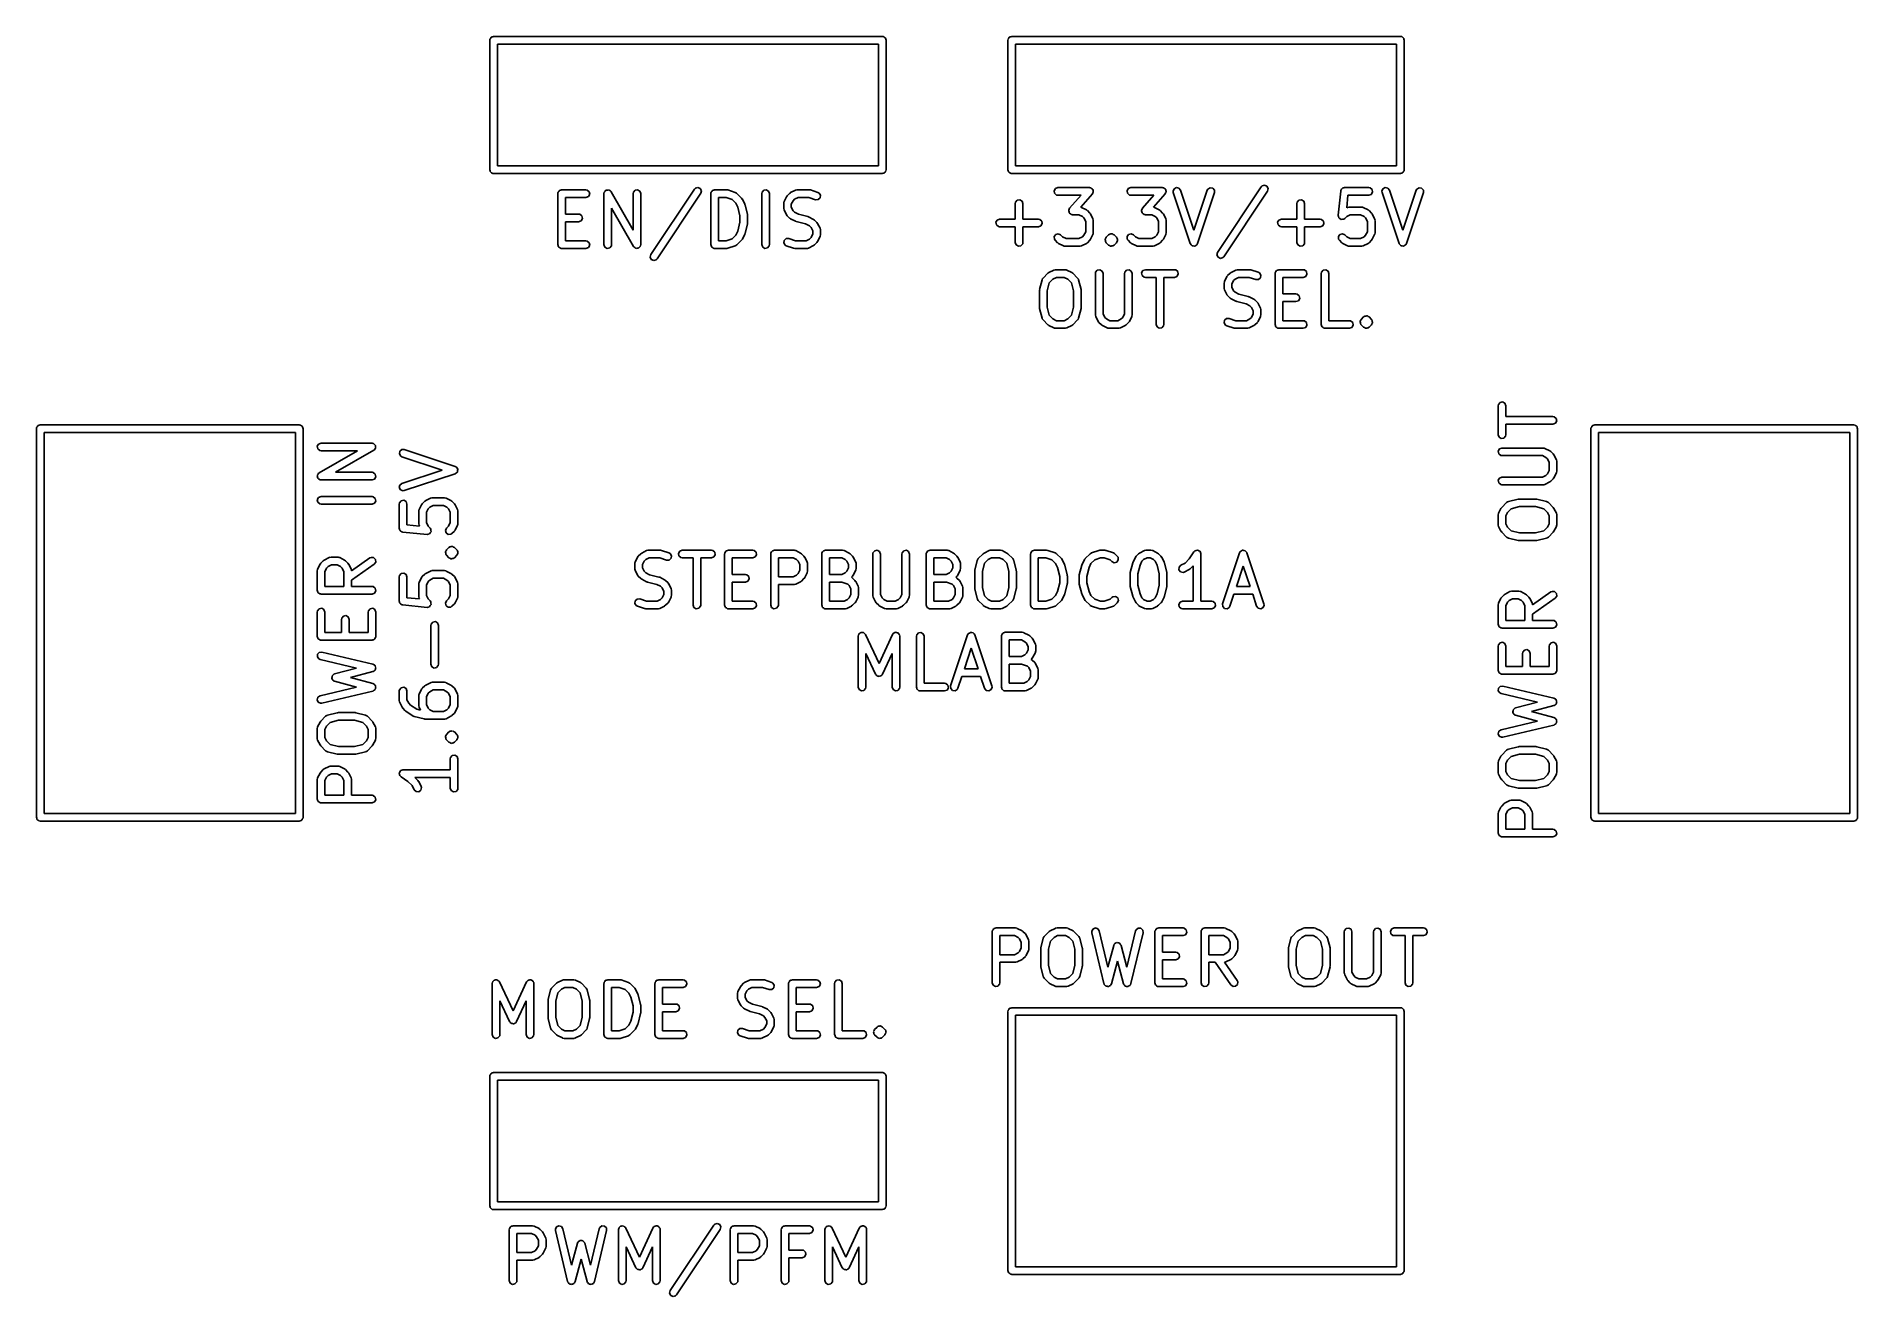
# Model space of a CAD drawing. Extents: x 4.9 to 6.3, y -3.92 to -2.95.
import ezdxf

# ---------------------------------------------------------------- set-up
doc = ezdxf.new("R2010")
doc.units = 0
doc.header["$MEASUREMENT"] = 0
doc.layers.add('BLACK', color=7, linetype='CONTINUOUS')

msp = doc.modelspace()

# ---------------------------------------------------------------- linework, layer by layer
at = {"layer": 'BLACK', "linetype": 'CONTINUOUS'}
for p, q in [((5.24705, -2.95), (5.24711, -2.94962)), ((5.24705, -3.05), (5.24705, -2.95)), ((5.24709, -2.94949), (5.24716, -2.94937)), ((5.24711, -2.94962), (5.24709, -2.94949)), ((5.24716, -2.94937), (5.24723, -2.94899)), ((5.24723, -2.94899), (5.24772, -2.9484)), ((5.24772, -2.9484), (5.2481, -2.94774)), ((5.2481, -2.94774), (5.24835, -2.94765)), ((5.24835, -2.94765), (5.24852, -2.94744)), ((5.24852, -2.94744), (5.24928, -2.94731)), ((5.24928, -2.94731), (5.25, -2.94705)), ((5.25, -2.94705), (5.55, -2.94705)), ((5.55, -2.94705), (5.55038, -2.94711)), ((5.55038, -2.94711), (5.55051, -2.94709)), ((5.55051, -2.94709), (5.55063, -2.94716)), ((5.55063, -2.94716), (5.55101, -2.94723)), ((5.55101, -2.94723), (5.5516, -2.94772)), ((5.5516, -2.94772), (5.55226, -2.9481)), ((5.55226, -2.9481), (5.55235, -2.94835)), ((5.55235, -2.94835), (5.55256, -2.94852)), ((5.55256, -2.94852), (5.55269, -2.94928)), ((5.55269, -2.94928), (5.55295, -2.95)), ((5.55295, -2.95), (5.55295, -3.05)), ((5.64705, -2.95), (5.64711, -2.94962)), ((5.64705, -3.05), (5.64705, -2.95)), ((5.64709, -2.94949), (5.64716, -2.94937)), ((5.64711, -2.94962), (5.64709, -2.94949)), ((5.64716, -2.94937), (5.64723, -2.94899)), ((5.64723, -2.94899), (5.64772, -2.9484)), ((5.64772, -2.9484), (5.6481, -2.94774)), ((5.6481, -2.94774), (5.64835, -2.94765)), ((5.64835, -2.94765), (5.64852, -2.94744)), ((5.64852, -2.94744), (5.64928, -2.94731)), ((5.64928, -2.94731), (5.65, -2.94705)), ((5.65, -2.94705), (5.95, -2.94705)), ((5.95, -2.94705), (5.95038, -2.94711)), ((5.95038, -2.94711), (5.95051, -2.94709)), ((5.95051, -2.94709), (5.95063, -2.94716)), ((5.95063, -2.94716), (5.95101, -2.94723)), ((5.95101, -2.94723), (5.9516, -2.94772)), ((5.9516, -2.94772), (5.95226, -2.9481)), ((5.95226, -2.9481), (5.95235, -2.94835)), ((5.95235, -2.94835), (5.95256, -2.94852)), ((5.95256, -2.94852), (5.95269, -2.94928)), ((5.95269, -2.94928), (5.95295, -2.95)), ((5.95295, -2.95), (5.95295, -3.05)), ((5.25295, -2.95295), (5.25295, -3.04705)), ((5.54705, -2.95295), (5.25295, -2.95295)), ((5.54705, -3.04705), (5.54705, -2.95295)), ((5.65295, -2.95295), (5.65295, -3.04705)), ((5.94705, -2.95295), (5.65295, -2.95295)), ((5.94705, -3.04705), (5.94705, -2.95295)), ((5.24731, -3.05072), (5.24705, -3.05)), ((5.24744, -3.05148), (5.24731, -3.05072)), ((5.25295, -3.04705), (5.54705, -3.04705)), ((5.55284, -3.05063), (5.55277, -3.05101)), ((5.55291, -3.05051), (5.55284, -3.05063)), ((5.55295, -3.05), (5.55289, -3.05038)), ((5.55289, -3.05038), (5.55291, -3.05051)), ((5.64731, -3.05072), (5.64705, -3.05)), ((5.64744, -3.05148), (5.64731, -3.05072)), ((5.65295, -3.04705), (5.94705, -3.04705)), ((5.95284, -3.05063), (5.95277, -3.05101)), ((5.95291, -3.05051), (5.95284, -3.05063)), ((5.95295, -3.05), (5.95289, -3.05038)), ((5.95289, -3.05038), (5.95291, -3.05051)), ((5.24765, -3.05165), (5.24744, -3.05148)), ((5.24774, -3.0519), (5.24765, -3.05165)), ((5.2484, -3.05228), (5.24774, -3.0519)), ((5.24899, -3.05277), (5.2484, -3.05228)), ((5.24937, -3.05284), (5.24899, -3.05277)), ((5.24949, -3.05291), (5.24937, -3.05284)), ((5.24962, -3.05289), (5.24949, -3.05291)), ((5.25, -3.05295), (5.24962, -3.05289)), ((5.55, -3.05295), (5.25, -3.05295)), ((5.40504, -3.06493), (5.40575, -3.06419)), ((5.40575, -3.06419), (5.40769, -3.06362)), ((5.40769, -3.06362), (5.40954, -3.06443)), ((5.40954, -3.06443), (5.41043, -3.06624)), ((5.55072, -3.05269), (5.55, -3.05295)), ((5.55148, -3.05256), (5.55072, -3.05269)), ((5.55165, -3.05235), (5.55148, -3.05256)), ((5.5519, -3.05226), (5.55165, -3.05235)), ((5.55228, -3.0516), (5.5519, -3.05226)), ((5.55277, -3.05101), (5.55228, -3.0516)), ((5.64765, -3.05165), (5.64744, -3.05148)), ((5.64774, -3.0519), (5.64765, -3.05165)), ((5.6484, -3.05228), (5.64774, -3.0519)), ((5.64899, -3.05277), (5.6484, -3.05228)), ((5.64937, -3.05284), (5.64899, -3.05277)), ((5.64949, -3.05291), (5.64937, -3.05284)), ((5.64962, -3.05289), (5.64949, -3.05291)), ((5.65, -3.05295), (5.64962, -3.05289)), ((5.95, -3.05295), (5.65, -3.05295)), ((5.68273, -3.06623), (5.68374, -3.06449)), ((5.68374, -3.06449), (5.68564, -3.06379)), ((5.68564, -3.06379), (5.71001, -3.06379)), ((5.71001, -3.06379), (5.71045, -3.06387)), ((5.71045, -3.06387), (5.71058, -3.06385)), ((5.71058, -3.06385), (5.71069, -3.06391)), ((5.71069, -3.06391), (5.71102, -3.06397)), ((5.71102, -3.06397), (5.71163, -3.06448)), ((5.71163, -3.06448), (5.71231, -3.0649)), ((5.73897, -3.06623), (5.73998, -3.06449)), ((5.73998, -3.06449), (5.74188, -3.06379)), ((5.74188, -3.06379), (5.76625, -3.06379)), ((5.76625, -3.06379), (5.76669, -3.06387)), ((5.76669, -3.06387), (5.76683, -3.06385)), ((5.76683, -3.06385), (5.76693, -3.06391)), ((5.76693, -3.06391), (5.76726, -3.06397)), ((5.76726, -3.06397), (5.76787, -3.06448)), ((5.76787, -3.06448), (5.76855, -3.0649)), ((5.77455, -3.06667), (5.77529, -3.06479)), ((5.77529, -3.06479), (5.77707, -3.06383)), ((5.77707, -3.06383), (5.77905, -3.06423)), ((5.77905, -3.06423), (5.7803, -3.06581)), ((5.80144, -3.06491), (5.80316, -3.06385)), ((5.80316, -3.06385), (5.80516, -3.06415)), ((5.80516, -3.06415), (5.8065, -3.06566)), ((5.80879, -3.11385), (5.84254, -3.06323)), ((5.84254, -3.06323), (5.84325, -3.06249)), ((5.84325, -3.06249), (5.84518, -3.06193)), ((5.84518, -3.06193), (5.84703, -3.06274)), ((5.84703, -3.06274), (5.84793, -3.06455)), ((5.84793, -3.06455), (5.84745, -3.06651)), ((5.90465, -3.06503), (5.90496, -3.06449)), ((5.90496, -3.06449), (5.90535, -3.06434)), ((5.90535, -3.06434), (5.90565, -3.06406)), ((5.90565, -3.06406), (5.90627, -3.06401)), ((5.90627, -3.06401), (5.90686, -3.06379)), ((5.90686, -3.06379), (5.92561, -3.06379)), ((5.92561, -3.06379), (5.92662, -3.06397)), ((5.92662, -3.06397), (5.92817, -3.06527)), ((5.93578, -3.06667), (5.93652, -3.06479)), ((5.93652, -3.06479), (5.9383, -3.06383)), ((5.9383, -3.06383), (5.94028, -3.06423)), ((5.94028, -3.06423), (5.94153, -3.06581)), ((5.95072, -3.05269), (5.95, -3.05295)), ((5.95148, -3.05256), (5.95072, -3.05269)), ((5.95165, -3.05235), (5.95148, -3.05256)), ((5.9519, -3.05226), (5.95165, -3.05235)), ((5.95228, -3.0516), (5.9519, -3.05226)), ((5.95277, -3.05101), (5.95228, -3.0516)), ((5.96267, -3.06491), (5.96439, -3.06385)), ((5.96439, -3.06385), (5.96639, -3.06415)), ((5.96639, -3.06415), (5.96773, -3.06566)), ((5.29956, -3.06844), (5.29963, -3.06806)), ((5.29956, -3.10781), (5.29956, -3.06844)), ((5.2996, -3.06793), (5.29967, -3.06781)), ((5.29963, -3.06806), (5.2996, -3.06793)), ((5.29967, -3.06781), (5.29974, -3.06743)), ((5.29974, -3.06743), (5.30023, -3.06684)), ((5.30023, -3.06684), (5.30061, -3.06618)), ((5.30061, -3.06618), (5.30086, -3.06609)), ((5.30086, -3.06609), (5.30104, -3.06588)), ((5.30104, -3.06588), (5.30179, -3.06575)), ((5.30179, -3.06575), (5.30251, -3.06549)), ((5.30251, -3.06549), (5.32126, -3.06549)), ((5.32126, -3.07139), (5.30546, -3.07139)), ((5.30546, -3.07139), (5.30546, -3.08424)), ((5.32126, -3.06549), (5.32227, -3.06567)), ((5.32316, -3.0707), (5.32126, -3.07139)), ((5.32227, -3.06567), (5.32382, -3.06696)), ((5.32417, -3.06895), (5.32316, -3.0707)), ((5.32382, -3.06696), (5.32417, -3.06895)), ((5.33518, -3.06844), (5.33536, -3.06743)), ((5.33518, -3.10781), (5.33518, -3.06844)), ((5.33536, -3.06743), (5.33553, -3.06722)), ((5.33553, -3.06722), (5.33558, -3.06695)), ((5.33558, -3.06695), (5.33617, -3.06647)), ((5.33617, -3.06647), (5.33666, -3.06588)), ((5.33666, -3.06588), (5.33693, -3.06584)), ((5.33693, -3.06584), (5.33714, -3.06566)), ((5.33714, -3.06566), (5.3379, -3.06566)), ((5.3379, -3.06566), (5.33865, -3.06553)), ((5.33865, -3.06553), (5.33888, -3.06567)), ((5.33888, -3.06567), (5.33915, -3.06567)), ((5.33915, -3.06567), (5.33974, -3.06616)), ((5.33974, -3.06616), (5.34039, -3.06654)), ((5.34039, -3.06654), (5.34049, -3.0668)), ((5.34049, -3.0668), (5.3407, -3.06698)), ((5.3407, -3.06698), (5.35768, -3.09669)), ((5.35768, -3.06844), (5.35786, -3.06743)), ((5.35768, -3.09669), (5.35768, -3.06844)), ((5.35786, -3.06743), (5.35915, -3.06588)), ((5.35915, -3.06588), (5.36114, -3.06553)), ((5.36114, -3.06553), (5.36289, -3.06654)), ((5.36289, -3.06654), (5.36358, -3.06844)), ((5.36358, -3.06844), (5.36358, -3.10781)), ((5.3713, -3.11555), (5.40504, -3.06493)), ((5.40996, -3.0682), (5.37621, -3.11882)), ((5.41043, -3.06624), (5.40996, -3.0682)), ((5.41767, -3.06844), (5.41774, -3.06806)), ((5.41767, -3.10781), (5.41767, -3.06844)), ((5.41771, -3.06793), (5.41778, -3.06781)), ((5.41774, -3.06806), (5.41771, -3.06793)), ((5.41778, -3.06781), (5.41785, -3.06743)), ((5.41785, -3.06743), (5.41834, -3.06684)), ((5.41834, -3.06684), (5.41872, -3.06618)), ((5.41872, -3.06618), (5.41897, -3.06609)), ((5.41897, -3.06609), (5.41915, -3.06588)), ((5.41915, -3.06588), (5.4199, -3.06575)), ((5.4199, -3.06575), (5.42062, -3.06549)), ((5.42062, -3.06549), (5.43, -3.06549)), ((5.42358, -3.07139), (5.42358, -3.10486)), ((5.42952, -3.07139), (5.42358, -3.07139)), ((5.43403, -3.0729), (5.42952, -3.07139)), ((5.43, -3.06549), (5.43087, -3.06564)), ((5.43087, -3.06564), (5.43093, -3.06564)), ((5.43093, -3.06564), (5.43655, -3.06751)), ((5.43694, -3.07581), (5.43403, -3.0729)), ((5.43655, -3.06751), (5.43746, -3.068)), ((5.43846, -3.07884), (5.43694, -3.07581)), ((5.43746, -3.068), (5.43755, -3.06815)), ((5.43755, -3.06815), (5.43771, -3.06823)), ((5.43771, -3.06823), (5.44146, -3.07198)), ((5.44017, -3.08568), (5.43846, -3.07884)), ((5.44146, -3.07198), (5.44196, -3.0727)), ((5.44196, -3.0727), (5.44201, -3.07274)), ((5.44201, -3.07274), (5.44389, -3.07649)), ((5.44389, -3.07649), (5.44403, -3.07698)), ((5.44403, -3.07698), (5.44411, -3.0771)), ((5.44411, -3.0771), (5.44598, -3.0846)), ((5.45704, -3.06844), (5.45722, -3.06743)), ((5.45704, -3.10781), (5.45704, -3.06844)), ((5.45722, -3.06743), (5.45852, -3.06588)), ((5.45852, -3.06588), (5.46051, -3.06553)), ((5.46051, -3.06553), (5.46225, -3.06654)), ((5.46225, -3.06654), (5.46295, -3.06844)), ((5.46295, -3.06844), (5.46295, -3.10781)), ((5.47391, -3.07594), (5.47409, -3.07493)), ((5.47391, -3.07969), (5.47391, -3.07594)), ((5.47409, -3.07493), (5.4742, -3.07479)), ((5.4742, -3.07479), (5.47422, -3.07462)), ((5.47422, -3.07462), (5.4761, -3.07087)), ((5.4761, -3.07087), (5.47663, -3.07016)), ((5.47663, -3.07016), (5.47665, -3.0701)), ((5.47665, -3.0701), (5.47853, -3.06823)), ((5.47853, -3.06823), (5.47925, -3.06772)), ((5.47925, -3.06772), (5.47929, -3.06767)), ((5.47929, -3.06767), (5.48304, -3.0658)), ((5.48117, -3.07394), (5.47982, -3.07664)), ((5.47982, -3.07664), (5.47982, -3.07899)), ((5.48236, -3.07274), (5.48117, -3.07394)), ((5.48506, -3.07139), (5.48236, -3.07274)), ((5.48304, -3.0658), (5.48403, -3.06551)), ((5.48403, -3.06551), (5.4842, -3.06555)), ((5.4842, -3.06555), (5.48436, -3.06549)), ((5.48436, -3.06549), (5.49374, -3.06549)), ((5.49326, -3.07139), (5.48506, -3.07139)), ((5.49843, -3.07312), (5.49326, -3.07139)), ((5.49374, -3.06549), (5.49461, -3.06564)), ((5.49461, -3.06564), (5.49467, -3.06564)), ((5.49467, -3.06564), (5.5003, -3.06751)), ((5.50045, -3.07306), (5.49843, -3.07312)), ((5.5003, -3.06751), (5.5012, -3.068)), ((5.50196, -3.07172), (5.50045, -3.07306)), ((5.5012, -3.068), (5.50226, -3.06972)), ((5.50226, -3.06972), (5.50196, -3.07172)), ((5.65269, -3.07612), (5.65287, -3.07511)), ((5.65269, -3.08817), (5.65269, -3.07612)), ((5.65287, -3.07511), (5.65417, -3.07356)), ((5.65417, -3.07356), (5.65616, -3.07321)), ((5.65616, -3.07321), (5.6579, -3.07422)), ((5.6579, -3.07422), (5.6586, -3.07612)), ((5.6586, -3.07612), (5.6586, -3.08817)), ((5.68308, -3.06822), (5.68273, -3.06623)), ((5.68463, -3.06952), (5.68308, -3.06822)), ((5.68564, -3.0697), (5.68463, -3.06952)), ((5.7035, -3.0697), (5.68564, -3.0697)), ((5.69467, -3.0798), (5.7035, -3.0697)), ((5.71223, -3.06869), (5.70328, -3.07893)), ((5.71252, -3.06795), (5.71223, -3.06869)), ((5.71231, -3.0649), (5.71239, -3.06512)), ((5.71239, -3.06512), (5.71257, -3.06527)), ((5.71292, -3.06726), (5.71252, -3.06795)), ((5.71257, -3.06527), (5.71271, -3.06605)), ((5.71271, -3.06605), (5.71296, -3.06681)), ((5.71296, -3.06681), (5.71288, -3.06703)), ((5.71288, -3.06703), (5.71292, -3.06726)), ((5.73933, -3.06822), (5.73897, -3.06623)), ((5.74087, -3.06952), (5.73933, -3.06822)), ((5.74188, -3.0697), (5.74087, -3.06952)), ((5.75975, -3.0697), (5.74188, -3.0697)), ((5.75091, -3.0798), (5.75975, -3.0697)), ((5.76848, -3.06869), (5.75952, -3.07893)), ((5.76876, -3.06795), (5.76848, -3.06869)), ((5.76855, -3.0649), (5.76863, -3.06512)), ((5.76863, -3.06512), (5.76881, -3.06527)), ((5.76916, -3.06726), (5.76876, -3.06795)), ((5.76881, -3.06527), (5.76895, -3.06605)), ((5.76895, -3.06605), (5.76921, -3.06681)), ((5.76921, -3.06681), (5.76912, -3.06703)), ((5.76912, -3.06703), (5.76916, -3.06726)), ((5.7747, -3.06768), (5.77455, -3.06667)), ((5.78782, -3.10705), (5.7747, -3.06768)), ((5.7803, -3.06581), (5.79063, -3.09678)), ((5.79063, -3.09678), (5.80095, -3.06581)), ((5.80655, -3.06768), (5.79343, -3.10705)), ((5.80095, -3.06581), (5.80144, -3.06491)), ((5.8065, -3.06566), (5.80655, -3.06768)), ((5.84745, -3.06651), (5.81371, -3.11713)), ((5.87016, -3.07612), (5.87034, -3.07511)), ((5.87016, -3.08817), (5.87016, -3.07612)), ((5.87034, -3.07511), (5.87164, -3.07356)), ((5.87164, -3.07356), (5.87363, -3.07321)), ((5.87363, -3.07321), (5.87538, -3.07422)), ((5.87538, -3.07422), (5.87607, -3.07612)), ((5.87607, -3.07612), (5.87607, -3.08817)), ((5.90205, -3.0852), (5.90392, -3.06645)), ((5.90392, -3.06645), (5.90397, -3.0663)), ((5.90395, -3.06623), (5.90401, -3.06613)), ((5.90397, -3.0663), (5.90395, -3.06623)), ((5.90401, -3.06613), (5.9042, -3.06547)), ((5.9042, -3.06547), (5.90465, -3.06503)), ((5.90953, -3.0697), (5.90856, -3.07947)), ((5.90929, -3.0791), (5.91027, -3.07881)), ((5.92561, -3.0697), (5.90953, -3.0697)), ((5.91027, -3.07881), (5.91045, -3.07885)), ((5.91045, -3.07885), (5.91061, -3.07879)), ((5.91061, -3.07879), (5.91998, -3.07879)), ((5.91998, -3.07879), (5.92099, -3.07897)), ((5.92751, -3.06901), (5.92561, -3.0697)), ((5.92852, -3.06726), (5.92751, -3.06901)), ((5.92817, -3.06527), (5.92852, -3.06726)), ((5.93593, -3.06768), (5.93578, -3.06667)), ((5.94905, -3.10705), (5.93593, -3.06768)), ((5.94153, -3.06581), (5.95186, -3.09678)), ((5.95186, -3.09678), (5.96218, -3.06581)), ((5.96778, -3.06768), (5.95466, -3.10705)), ((5.96218, -3.06581), (5.96267, -3.06491)), ((5.96773, -3.06566), (5.96778, -3.06768)), ((5.30546, -3.08424), (5.31564, -3.08424)), ((5.31564, -3.09014), (5.30546, -3.09014)), ((5.30546, -3.09014), (5.30546, -3.10486)), ((5.31564, -3.08424), (5.31665, -3.08441)), ((5.31753, -3.08945), (5.31564, -3.09014)), ((5.31665, -3.08441), (5.31819, -3.08571)), ((5.31854, -3.0877), (5.31753, -3.08945)), ((5.31819, -3.08571), (5.31854, -3.0877)), ((5.35807, -3.10928), (5.34109, -3.07956)), ((5.34109, -3.07956), (5.34109, -3.10781)), ((5.43846, -3.09741), (5.44017, -3.09057)), ((5.44017, -3.09057), (5.44017, -3.08568)), ((5.44598, -3.09165), (5.44411, -3.09915)), ((5.44607, -3.09094), (5.44597, -3.09152)), ((5.44597, -3.09152), (5.44598, -3.09165)), ((5.44598, -3.0846), (5.44603, -3.08518)), ((5.44603, -3.08518), (5.44607, -3.08531)), ((5.44607, -3.08531), (5.44607, -3.09094)), ((5.47397, -3.07985), (5.47391, -3.07969)), ((5.47393, -3.08003), (5.47397, -3.07985)), ((5.47422, -3.08101), (5.47393, -3.08003)), ((5.4761, -3.08476), (5.47422, -3.08101)), ((5.47615, -3.0848), (5.4761, -3.08476)), ((5.47665, -3.08553), (5.47615, -3.0848)), ((5.47853, -3.0874), (5.47665, -3.08553)), ((5.47859, -3.08743), (5.47853, -3.0874)), ((5.47929, -3.08795), (5.47859, -3.08743)), ((5.48304, -3.08983), (5.47929, -3.08795)), ((5.47982, -3.07899), (5.48117, -3.08169)), ((5.48117, -3.08169), (5.48236, -3.08289)), ((5.48236, -3.08289), (5.48539, -3.0844)), ((5.48318, -3.08984), (5.48304, -3.08983)), ((5.48365, -3.09005), (5.48318, -3.08984)), ((5.49083, -3.09185), (5.48365, -3.09005)), ((5.48539, -3.0844), (5.49258, -3.0862)), ((5.49386, -3.09336), (5.49083, -3.09185)), ((5.49258, -3.0862), (5.49305, -3.08641)), ((5.49305, -3.08641), (5.49318, -3.08642)), ((5.49318, -3.08642), (5.49693, -3.0883)), ((5.49693, -3.0883), (5.49764, -3.08882)), ((5.49764, -3.08882), (5.4977, -3.08885)), ((5.4977, -3.08885), (5.49958, -3.09072)), ((5.49958, -3.09072), (5.50008, -3.09145)), ((5.50008, -3.09145), (5.50013, -3.09149)), ((5.50013, -3.09149), (5.502, -3.09524)), ((5.63774, -3.09061), (5.63875, -3.08886)), ((5.63809, -3.0926), (5.63774, -3.09061)), ((5.63963, -3.09389), (5.63809, -3.0926)), ((5.63875, -3.08886), (5.64064, -3.08817)), ((5.64064, -3.08817), (5.65269, -3.08817)), ((5.6586, -3.08817), (5.67064, -3.08817)), ((5.67064, -3.08817), (5.67165, -3.08834)), ((5.67165, -3.08834), (5.6732, -3.08964)), ((5.67355, -3.09163), (5.67254, -3.09338)), ((5.6732, -3.08964), (5.67355, -3.09163)), ((5.69394, -3.08168), (5.69402, -3.08146)), ((5.69419, -3.08244), (5.69394, -3.08168)), ((5.69398, -3.08123), (5.69438, -3.08054)), ((5.69402, -3.08146), (5.69398, -3.08123)), ((5.69433, -3.08322), (5.69419, -3.08244)), ((5.69451, -3.08337), (5.69433, -3.08322)), ((5.69438, -3.08054), (5.69467, -3.0798)), ((5.69459, -3.0836), (5.69451, -3.08337)), ((5.69527, -3.08401), (5.69459, -3.0836)), ((5.69588, -3.08452), (5.69527, -3.08401)), ((5.69621, -3.08458), (5.69588, -3.08452)), ((5.69632, -3.08464), (5.69621, -3.08458)), ((5.69645, -3.08462), (5.69632, -3.08464)), ((5.69689, -3.0847), (5.69645, -3.08462)), ((5.70182, -3.0847), (5.69689, -3.0847)), ((5.70451, -3.08605), (5.70182, -3.0847)), ((5.70328, -3.07893), (5.70352, -3.07897)), ((5.70352, -3.07897), (5.70366, -3.07908)), ((5.70366, -3.07908), (5.70383, -3.0791)), ((5.70383, -3.0791), (5.70758, -3.08098)), ((5.70571, -3.08724), (5.70451, -3.08605)), ((5.70706, -3.08994), (5.70571, -3.08724)), ((5.70706, -3.09792), (5.70706, -3.08994)), ((5.70758, -3.08098), (5.70829, -3.08151)), ((5.70829, -3.08151), (5.70835, -3.08153)), ((5.70835, -3.08153), (5.71022, -3.08341)), ((5.71022, -3.08341), (5.71073, -3.08413)), ((5.71073, -3.08413), (5.71078, -3.08417)), ((5.71078, -3.08417), (5.71265, -3.08792)), ((5.71265, -3.08792), (5.71294, -3.08891)), ((5.71294, -3.08891), (5.7129, -3.08908)), ((5.7129, -3.08908), (5.71296, -3.08924)), ((5.71296, -3.08924), (5.71296, -3.09862)), ((5.75018, -3.08168), (5.75026, -3.08146)), ((5.75044, -3.08244), (5.75018, -3.08168)), ((5.75022, -3.08123), (5.75062, -3.08054)), ((5.75026, -3.08146), (5.75022, -3.08123)), ((5.75057, -3.08322), (5.75044, -3.08244)), ((5.75075, -3.08337), (5.75057, -3.08322)), ((5.75062, -3.08054), (5.75091, -3.0798)), ((5.75083, -3.0836), (5.75075, -3.08337)), ((5.75151, -3.08401), (5.75083, -3.0836)), ((5.75212, -3.08452), (5.75151, -3.08401)), ((5.75245, -3.08458), (5.75212, -3.08452)), ((5.75256, -3.08464), (5.75245, -3.08458)), ((5.75269, -3.08462), (5.75256, -3.08464)), ((5.75313, -3.0847), (5.75269, -3.08462)), ((5.75806, -3.0847), (5.75313, -3.0847)), ((5.76076, -3.08605), (5.75806, -3.0847)), ((5.75952, -3.07893), (5.75977, -3.07897)), ((5.75977, -3.07897), (5.7599, -3.07908)), ((5.7599, -3.07908), (5.76008, -3.0791)), ((5.76008, -3.0791), (5.76383, -3.08098)), ((5.76195, -3.08724), (5.76076, -3.08605)), ((5.7633, -3.08994), (5.76195, -3.08724)), ((5.7633, -3.09792), (5.7633, -3.08994)), ((5.76383, -3.08098), (5.76453, -3.08151)), ((5.76453, -3.08151), (5.76459, -3.08153)), ((5.76459, -3.08153), (5.76647, -3.08341)), ((5.76647, -3.08341), (5.76697, -3.08413)), ((5.76697, -3.08413), (5.76702, -3.08417)), ((5.76702, -3.08417), (5.7689, -3.08792)), ((5.7689, -3.08792), (5.76919, -3.08891)), ((5.76919, -3.08891), (5.76915, -3.08908)), ((5.76915, -3.08908), (5.76921, -3.08924)), ((5.76921, -3.08924), (5.76921, -3.09862)), ((5.85521, -3.09061), (5.85622, -3.08886)), ((5.85556, -3.0926), (5.85521, -3.09061)), ((5.85711, -3.09389), (5.85556, -3.0926)), ((5.85622, -3.08886), (5.85812, -3.08817)), ((5.85812, -3.08817), (5.87016, -3.08817)), ((5.87607, -3.08817), (5.88811, -3.08817)), ((5.88811, -3.08817), (5.88912, -3.08834)), ((5.88912, -3.08834), (5.89067, -3.08964)), ((5.89102, -3.09163), (5.89001, -3.09338)), ((5.89067, -3.08964), (5.89102, -3.09163)), ((5.90205, -3.08522), (5.90205, -3.0852)), ((5.90205, -3.08524), (5.90205, -3.08522)), ((5.9023, -3.0862), (5.90205, -3.08524)), ((5.90255, -3.08716), (5.9023, -3.0862)), ((5.90256, -3.08717), (5.90255, -3.08716)), ((5.90257, -3.08719), (5.90256, -3.08717)), ((5.90338, -3.08776), (5.90257, -3.08719)), ((5.90419, -3.08834), (5.90338, -3.08776)), ((5.90421, -3.08834), (5.90419, -3.08834)), ((5.90422, -3.08835), (5.90421, -3.08834)), ((5.90521, -3.08826), (5.90422, -3.08835)), ((5.9062, -3.08819), (5.90521, -3.08826)), ((5.90622, -3.08817), (5.9062, -3.08819)), ((5.90623, -3.08817), (5.90622, -3.08817)), ((5.90707, -3.08758), (5.90623, -3.08817)), ((5.90861, -3.08605), (5.90707, -3.08758)), ((5.90856, -3.07947), (5.90929, -3.0791)), ((5.91131, -3.0847), (5.90861, -3.08605)), ((5.91929, -3.0847), (5.91131, -3.0847)), ((5.92199, -3.08605), (5.91929, -3.0847)), ((5.92099, -3.07897), (5.92113, -3.07908)), ((5.92113, -3.07908), (5.92131, -3.0791)), ((5.92131, -3.0791), (5.92506, -3.08098)), ((5.92318, -3.08724), (5.92199, -3.08605)), ((5.92453, -3.08994), (5.92318, -3.08724)), ((5.92453, -3.09792), (5.92453, -3.08994)), ((5.92506, -3.08098), (5.92576, -3.08151)), ((5.92576, -3.08151), (5.92582, -3.08153)), ((5.92582, -3.08153), (5.9277, -3.08341)), ((5.9277, -3.08341), (5.9282, -3.08413)), ((5.9282, -3.08413), (5.92825, -3.08417)), ((5.92825, -3.08417), (5.93013, -3.08792)), ((5.93013, -3.08792), (5.93042, -3.08891)), ((5.93042, -3.08891), (5.93038, -3.08908)), ((5.93038, -3.08908), (5.93044, -3.08924)), ((5.93044, -3.08924), (5.93044, -3.09862)), ((5.30546, -3.10486), (5.32126, -3.10486)), ((5.32126, -3.10486), (5.32227, -3.10504)), ((5.32227, -3.10504), (5.32382, -3.10633)), ((5.32382, -3.10633), (5.32417, -3.10832)), ((5.42358, -3.10486), (5.42952, -3.10486)), ((5.42952, -3.10486), (5.43403, -3.10335)), ((5.43403, -3.10335), (5.43694, -3.10044)), ((5.43694, -3.10044), (5.43846, -3.09741)), ((5.44146, -3.10427), (5.43771, -3.10802)), ((5.44149, -3.10422), (5.44146, -3.10427)), ((5.44201, -3.10351), (5.44149, -3.10422)), ((5.44389, -3.09976), (5.44201, -3.10351)), ((5.4439, -3.09962), (5.44389, -3.09976)), ((5.44411, -3.09915), (5.4439, -3.09962)), ((5.47397, -3.10653), (5.47427, -3.10453)), ((5.47503, -3.10825), (5.47397, -3.10653)), ((5.47427, -3.10453), (5.47578, -3.10319)), ((5.47578, -3.10319), (5.4778, -3.10313)), ((5.4778, -3.10313), (5.48297, -3.10486)), ((5.48297, -3.10486), (5.49117, -3.10486)), ((5.49117, -3.10486), (5.49386, -3.10351)), ((5.49506, -3.09456), (5.49386, -3.09336)), ((5.49386, -3.10351), (5.49506, -3.10231)), ((5.49641, -3.09726), (5.49506, -3.09456)), ((5.49506, -3.10231), (5.49641, -3.09961)), ((5.49641, -3.09961), (5.49641, -3.09726)), ((5.49958, -3.10615), (5.4977, -3.10802)), ((5.4996, -3.10609), (5.49958, -3.10615)), ((5.50013, -3.10538), (5.4996, -3.10609)), ((5.502, -3.10163), (5.50013, -3.10538)), ((5.502, -3.09524), (5.5023, -3.09622)), ((5.50202, -3.10146), (5.502, -3.10163)), ((5.50214, -3.10132), (5.50202, -3.10146)), ((5.50232, -3.10031), (5.50214, -3.10132)), ((5.5023, -3.09622), (5.50225, -3.0964)), ((5.50225, -3.0964), (5.50232, -3.09656)), ((5.50232, -3.09656), (5.50232, -3.10031)), ((5.64064, -3.09407), (5.63963, -3.09389)), ((5.65269, -3.09407), (5.64064, -3.09407)), ((5.65269, -3.10612), (5.65269, -3.09407)), ((5.65338, -3.10802), (5.65269, -3.10612)), ((5.6586, -3.10612), (5.65842, -3.10713)), ((5.67064, -3.09407), (5.6586, -3.09407)), ((5.6586, -3.09407), (5.6586, -3.10612)), ((5.67254, -3.09338), (5.67064, -3.09407)), ((5.68279, -3.1016), (5.68395, -3.09995)), ((5.68296, -3.10362), (5.68279, -3.1016)), ((5.68355, -3.10446), (5.68296, -3.10362)), ((5.68543, -3.10633), (5.68355, -3.10446)), ((5.68395, -3.09995), (5.6859, -3.09943)), ((5.68548, -3.10636), (5.68543, -3.10633)), ((5.68619, -3.10688), (5.68548, -3.10636)), ((5.6859, -3.09943), (5.68773, -3.10028)), ((5.68994, -3.10876), (5.68619, -3.10688)), ((5.68773, -3.10028), (5.68926, -3.10182)), ((5.68926, -3.10182), (5.69196, -3.10316)), ((5.69196, -3.10316), (5.70182, -3.10316)), ((5.70182, -3.10316), (5.70451, -3.10182)), ((5.70758, -3.10688), (5.70383, -3.10876)), ((5.70451, -3.10182), (5.70571, -3.10062)), ((5.70571, -3.10062), (5.70706, -3.09792)), ((5.70763, -3.10684), (5.70758, -3.10688)), ((5.70835, -3.10633), (5.70763, -3.10684)), ((5.71022, -3.10446), (5.70835, -3.10633)), ((5.71025, -3.1044), (5.71022, -3.10446)), ((5.71078, -3.10369), (5.71025, -3.1044)), ((5.71265, -3.09994), (5.71078, -3.10369)), ((5.71267, -3.09976), (5.71265, -3.09994)), ((5.71279, -3.09963), (5.71267, -3.09976)), ((5.71296, -3.09862), (5.71279, -3.09963)), ((5.72207, -3.10399), (5.72218, -3.10374)), ((5.72227, -3.10473), (5.72207, -3.10399)), ((5.72216, -3.10348), (5.7226, -3.10285)), ((5.72218, -3.10374), (5.72216, -3.10348)), ((5.72233, -3.10549), (5.72227, -3.10473)), ((5.72256, -3.10581), (5.72233, -3.10549)), ((5.72259, -3.10594), (5.72256, -3.10581)), ((5.7227, -3.10601), (5.72259, -3.10594)), ((5.7226, -3.10285), (5.72292, -3.10215)), ((5.72292, -3.10633), (5.7227, -3.10601)), ((5.72292, -3.10215), (5.7248, -3.10028)), ((5.7248, -3.10821), (5.72292, -3.10633)), ((5.7248, -3.10028), (5.72512, -3.10006)), ((5.72512, -3.10006), (5.72519, -3.09995)), ((5.72519, -3.09995), (5.72532, -3.09992)), ((5.72532, -3.09991), (5.72541, -3.09981)), ((5.72532, -3.09992), (5.72532, -3.09991)), ((5.72541, -3.09981), (5.72549, -3.0998)), ((5.72549, -3.0998), (5.72564, -3.09969)), ((5.72564, -3.09969), (5.7264, -3.09962)), ((5.7264, -3.09962), (5.72714, -3.09943)), ((5.72714, -3.09943), (5.72726, -3.09948)), ((5.72726, -3.09948), (5.7274, -3.09946)), ((5.7274, -3.09946), (5.72751, -3.09953)), ((5.72751, -3.09953), (5.72765, -3.09952)), ((5.72765, -3.09952), (5.72828, -3.09996)), ((5.72828, -3.09996), (5.72897, -3.10028)), ((5.72897, -3.10028), (5.73085, -3.10215)), ((5.73085, -3.10633), (5.72897, -3.10821)), ((5.73085, -3.10215), (5.73107, -3.10247)), ((5.73117, -3.10564), (5.73085, -3.10633)), ((5.73107, -3.10247), (5.73118, -3.10255)), ((5.73161, -3.10501), (5.73117, -3.10564)), ((5.73118, -3.10255), (5.73121, -3.10268)), ((5.73121, -3.10268), (5.73144, -3.10299)), ((5.73144, -3.10299), (5.7315, -3.10376)), ((5.7315, -3.10376), (5.7317, -3.1045)), ((5.7317, -3.1045), (5.73159, -3.10474)), ((5.73159, -3.10474), (5.73161, -3.10501)), ((5.73903, -3.1016), (5.74019, -3.09995)), ((5.73921, -3.10362), (5.73903, -3.1016)), ((5.73979, -3.10446), (5.73921, -3.10362)), ((5.74167, -3.10633), (5.73979, -3.10446)), ((5.74019, -3.09995), (5.74214, -3.09943)), ((5.74173, -3.10636), (5.74167, -3.10633)), ((5.74244, -3.10688), (5.74173, -3.10636)), ((5.74214, -3.09943), (5.74397, -3.10028)), ((5.74619, -3.10876), (5.74244, -3.10688)), ((5.74397, -3.10028), (5.74551, -3.10182)), ((5.74551, -3.10182), (5.7482, -3.10316)), ((5.7482, -3.10316), (5.75806, -3.10316)), ((5.75806, -3.10316), (5.76076, -3.10182)), ((5.76383, -3.10688), (5.76008, -3.10876)), ((5.76076, -3.10182), (5.76195, -3.10062)), ((5.76195, -3.10062), (5.7633, -3.09792)), ((5.76387, -3.10684), (5.76383, -3.10688)), ((5.76459, -3.10633), (5.76387, -3.10684)), ((5.76647, -3.10446), (5.76459, -3.10633)), ((5.76649, -3.1044), (5.76647, -3.10446)), ((5.76702, -3.10369), (5.76649, -3.1044)), ((5.7689, -3.09994), (5.76702, -3.10369)), ((5.76892, -3.09976), (5.7689, -3.09994)), ((5.76903, -3.09963), (5.76892, -3.09976)), ((5.76921, -3.09862), (5.76903, -3.09963)), ((5.85812, -3.09407), (5.85711, -3.09389)), ((5.87016, -3.09407), (5.85812, -3.09407)), ((5.87016, -3.10612), (5.87016, -3.09407)), ((5.87085, -3.10802), (5.87016, -3.10612)), ((5.87607, -3.10612), (5.87589, -3.10713)), ((5.88811, -3.09407), (5.87607, -3.09407)), ((5.87607, -3.09407), (5.87607, -3.10612)), ((5.89001, -3.09338), (5.88811, -3.09407)), ((5.90213, -3.1016), (5.90329, -3.09995)), ((5.90231, -3.10362), (5.90213, -3.1016)), ((5.9029, -3.10446), (5.90231, -3.10362)), ((5.90477, -3.10633), (5.9029, -3.10446)), ((5.90329, -3.09995), (5.90524, -3.09943)), ((5.90483, -3.10636), (5.90477, -3.10633)), ((5.90554, -3.10688), (5.90483, -3.10636)), ((5.90524, -3.09943), (5.90707, -3.10028)), ((5.90929, -3.10876), (5.90554, -3.10688)), ((5.90707, -3.10028), (5.90861, -3.10182)), ((5.90861, -3.10182), (5.91131, -3.10316)), ((5.91131, -3.10316), (5.91929, -3.10316)), ((5.91929, -3.10316), (5.92199, -3.10182)), ((5.92506, -3.10688), (5.92131, -3.10876)), ((5.92199, -3.10182), (5.92318, -3.10062)), ((5.92318, -3.10062), (5.92453, -3.09792)), ((5.9251, -3.10684), (5.92506, -3.10688)), ((5.92582, -3.10633), (5.9251, -3.10684)), ((5.9277, -3.10446), (5.92582, -3.10633)), ((5.92772, -3.1044), (5.9277, -3.10446)), ((5.92825, -3.10369), (5.92772, -3.1044)), ((5.93013, -3.09994), (5.92825, -3.10369)), ((5.93015, -3.09976), (5.93013, -3.09994)), ((5.93026, -3.09963), (5.93015, -3.09976)), ((5.93044, -3.09862), (5.93026, -3.09963)), ((5.29982, -3.10853), (5.29956, -3.10781)), ((5.29995, -3.10929), (5.29982, -3.10853)), ((5.30016, -3.10946), (5.29995, -3.10929)), ((5.30025, -3.10971), (5.30016, -3.10946)), ((5.30091, -3.11009), (5.30025, -3.10971)), ((5.3015, -3.11058), (5.30091, -3.11009)), ((5.30189, -3.11065), (5.3015, -3.11058)), ((5.302, -3.11072), (5.30189, -3.11065)), ((5.30213, -3.1107), (5.302, -3.11072)), ((5.30251, -3.11076), (5.30213, -3.1107)), ((5.32126, -3.11076), (5.30251, -3.11076)), ((5.32316, -3.11007), (5.32126, -3.11076)), ((5.32417, -3.10832), (5.32316, -3.11007)), ((5.33587, -3.10971), (5.33518, -3.10781)), ((5.33762, -3.11072), (5.33587, -3.10971)), ((5.33961, -3.11037), (5.33762, -3.11072)), ((5.34091, -3.10882), (5.33961, -3.11037)), ((5.34109, -3.10781), (5.34091, -3.10882)), ((5.35827, -3.10945), (5.35807, -3.10928)), ((5.35837, -3.10971), (5.35827, -3.10945)), ((5.35903, -3.11009), (5.35837, -3.10971)), ((5.35961, -3.11058), (5.35903, -3.11009)), ((5.35988, -3.11058), (5.35961, -3.11058)), ((5.36012, -3.11072), (5.35988, -3.11058)), ((5.36087, -3.11059), (5.36012, -3.11072)), ((5.36163, -3.11059), (5.36087, -3.11059)), ((5.36184, -3.11041), (5.36163, -3.11059)), ((5.36211, -3.11037), (5.36184, -3.11041)), ((5.3626, -3.10978), (5.36211, -3.11037)), ((5.36318, -3.1093), (5.3626, -3.10978)), ((5.36323, -3.10903), (5.36318, -3.1093)), ((5.3634, -3.10882), (5.36323, -3.10903)), ((5.36358, -3.10781), (5.3634, -3.10882)), ((5.37082, -3.11751), (5.3713, -3.11555)), ((5.37171, -3.11932), (5.37082, -3.11751)), ((5.37356, -3.12013), (5.37171, -3.11932)), ((5.3755, -3.11956), (5.37356, -3.12013)), ((5.37621, -3.11882), (5.3755, -3.11956)), ((5.41793, -3.10853), (5.41767, -3.10781)), ((5.41807, -3.10929), (5.41793, -3.10853)), ((5.41827, -3.10946), (5.41807, -3.10929)), ((5.41836, -3.10971), (5.41827, -3.10946)), ((5.41902, -3.11009), (5.41836, -3.10971)), ((5.41961, -3.11058), (5.41902, -3.11009)), ((5.42, -3.11065), (5.41961, -3.11058)), ((5.42011, -3.11072), (5.42, -3.11065)), ((5.42024, -3.1107), (5.42011, -3.11072)), ((5.42062, -3.11076), (5.42024, -3.1107)), ((5.43, -3.11076), (5.42062, -3.11076)), ((5.43006, -3.11074), (5.43, -3.11076)), ((5.43093, -3.11061), (5.43006, -3.11074)), ((5.43655, -3.10874), (5.43093, -3.11061)), ((5.43669, -3.10863), (5.43655, -3.10874)), ((5.43687, -3.10861), (5.43669, -3.10863)), ((5.43771, -3.10802), (5.43687, -3.10861)), ((5.45773, -3.10971), (5.45704, -3.10781)), ((5.45948, -3.11072), (5.45773, -3.10971)), ((5.46147, -3.11037), (5.45948, -3.11072)), ((5.46277, -3.10882), (5.46147, -3.11037)), ((5.46295, -3.10781), (5.46277, -3.10882)), ((5.47593, -3.10874), (5.47503, -3.10825)), ((5.48156, -3.11061), (5.47593, -3.10874)), ((5.48162, -3.11061), (5.48156, -3.11061)), ((5.48249, -3.11076), (5.48162, -3.11061)), ((5.49186, -3.11076), (5.48249, -3.11076)), ((5.49203, -3.1107), (5.49186, -3.11076)), ((5.4922, -3.11074), (5.49203, -3.1107)), ((5.49318, -3.11045), (5.4922, -3.11074)), ((5.49693, -3.10858), (5.49318, -3.11045)), ((5.49698, -3.10853), (5.49693, -3.10858)), ((5.4977, -3.10802), (5.49698, -3.10853)), ((5.65513, -3.10903), (5.65338, -3.10802)), ((5.65712, -3.10867), (5.65513, -3.10903)), ((5.65842, -3.10713), (5.65712, -3.10867)), ((5.69012, -3.10878), (5.68994, -3.10876)), ((5.69025, -3.10889), (5.69012, -3.10878)), ((5.69126, -3.10907), (5.69025, -3.10889)), ((5.70251, -3.10907), (5.69126, -3.10907)), ((5.70268, -3.10901), (5.70251, -3.10907)), ((5.70285, -3.10905), (5.70268, -3.10901)), ((5.70383, -3.10876), (5.70285, -3.10905)), ((5.72549, -3.10853), (5.7248, -3.10821)), ((5.72612, -3.10897), (5.72549, -3.10853)), ((5.72625, -3.10896), (5.72612, -3.10897)), ((5.72637, -3.10903), (5.72625, -3.10896)), ((5.7265, -3.109), (5.72637, -3.10903)), ((5.72663, -3.10906), (5.7265, -3.109)), ((5.72737, -3.10886), (5.72663, -3.10906)), ((5.72813, -3.10879), (5.72737, -3.10886)), ((5.72828, -3.10869), (5.72813, -3.10879)), ((5.72836, -3.10867), (5.72828, -3.10869)), ((5.72844, -3.10857), (5.72836, -3.10867)), ((5.72845, -3.10857), (5.72844, -3.10857)), ((5.72858, -3.10854), (5.72845, -3.10857)), ((5.72865, -3.10843), (5.72858, -3.10854)), ((5.72897, -3.10821), (5.72865, -3.10843)), ((5.74636, -3.10878), (5.74619, -3.10876)), ((5.7465, -3.10889), (5.74636, -3.10878)), ((5.74751, -3.10907), (5.7465, -3.10889)), ((5.75876, -3.10907), (5.74751, -3.10907)), ((5.75892, -3.10901), (5.75876, -3.10907)), ((5.75909, -3.10905), (5.75892, -3.10901)), ((5.76008, -3.10876), (5.75909, -3.10905)), ((5.78788, -3.10712), (5.78782, -3.10705)), ((5.78788, -3.1072), (5.78788, -3.10712)), ((5.7885, -3.1079), (5.78788, -3.1072)), ((5.78908, -3.10863), (5.7885, -3.1079)), ((5.78916, -3.10865), (5.78908, -3.10863)), ((5.78922, -3.10871), (5.78916, -3.10865)), ((5.79014, -3.10885), (5.78922, -3.10871)), ((5.79106, -3.10904), (5.79014, -3.10885)), ((5.79113, -3.109), (5.79106, -3.10904)), ((5.79122, -3.10901), (5.79113, -3.109)), ((5.79201, -3.10852), (5.79122, -3.10901)), ((5.79284, -3.10808), (5.79201, -3.10852)), ((5.79287, -3.108), (5.79284, -3.10808)), ((5.79294, -3.10795), (5.79287, -3.108)), ((5.79343, -3.10705), (5.79294, -3.10795)), ((5.80831, -3.11582), (5.80879, -3.11385)), ((5.80921, -3.11763), (5.80831, -3.11582)), ((5.81106, -3.11844), (5.80921, -3.11763)), ((5.813, -3.11787), (5.81106, -3.11844)), ((5.81371, -3.11713), (5.813, -3.11787)), ((5.8726, -3.10903), (5.87085, -3.10802)), ((5.87459, -3.10867), (5.8726, -3.10903)), ((5.87589, -3.10713), (5.87459, -3.10867)), ((5.90947, -3.10878), (5.90929, -3.10876)), ((5.9096, -3.10889), (5.90947, -3.10878)), ((5.91061, -3.10907), (5.9096, -3.10889)), ((5.91998, -3.10907), (5.91061, -3.10907)), ((5.92015, -3.10901), (5.91998, -3.10907)), ((5.92032, -3.10905), (5.92015, -3.10901)), ((5.92131, -3.10876), (5.92032, -3.10905)), ((5.94911, -3.10712), (5.94905, -3.10705)), ((5.94911, -3.1072), (5.94911, -3.10712)), ((5.94973, -3.1079), (5.94911, -3.1072)), ((5.95031, -3.10863), (5.94973, -3.1079)), ((5.95039, -3.10865), (5.95031, -3.10863)), ((5.95045, -3.10871), (5.95039, -3.10865)), ((5.95137, -3.10885), (5.95045, -3.10871)), ((5.95229, -3.10904), (5.95137, -3.10885)), ((5.95236, -3.109), (5.95229, -3.10904)), ((5.95245, -3.10901), (5.95236, -3.109)), ((5.95324, -3.10852), (5.95245, -3.10901)), ((5.95407, -3.10808), (5.95324, -3.10852)), ((5.9541, -3.108), (5.95407, -3.10808)), ((5.95417, -3.10795), (5.9541, -3.108)), ((5.95466, -3.10705), (5.95417, -3.10795)), ((5.67153, -3.14254), (5.6734, -3.13504)), ((5.6734, -3.13504), (5.67382, -3.1341)), ((5.67382, -3.1341), (5.67405, -3.13393)), ((5.67405, -3.13393), (5.67418, -3.13367)), ((5.67418, -3.13367), (5.67793, -3.12992)), ((5.67793, -3.12992), (5.67865, -3.12941)), ((5.67865, -3.12941), (5.67869, -3.12937)), ((5.67869, -3.12937), (5.68244, -3.12749)), ((5.68176, -3.13443), (5.67893, -3.13727)), ((5.68446, -3.13309), (5.68176, -3.13443)), ((5.68244, -3.12749), (5.68343, -3.1272)), ((5.68343, -3.1272), (5.6836, -3.12724)), ((5.6836, -3.12724), (5.68376, -3.12718)), ((5.68376, -3.12718), (5.69126, -3.12718)), ((5.69057, -3.13309), (5.68446, -3.13309)), ((5.69326, -3.13443), (5.69057, -3.13309)), ((5.69126, -3.12718), (5.69227, -3.12736)), ((5.69227, -3.12736), (5.69241, -3.12747)), ((5.69241, -3.12747), (5.69258, -3.12749)), ((5.69258, -3.12749), (5.69633, -3.12937)), ((5.6961, -3.13727), (5.69326, -3.13443)), ((5.69633, -3.12937), (5.69704, -3.12989)), ((5.69704, -3.12989), (5.6971, -3.12992)), ((5.6971, -3.12992), (5.70085, -3.13367)), ((5.70085, -3.13367), (5.70144, -3.13451)), ((5.70144, -3.13451), (5.70146, -3.1348)), ((5.70146, -3.1348), (5.70163, -3.13504)), ((5.70163, -3.13504), (5.7035, -3.14254)), ((5.71456, -3.13013), (5.71474, -3.12912)), ((5.71456, -3.162), (5.71456, -3.13013)), ((5.71474, -3.12912), (5.71603, -3.12758)), ((5.71603, -3.12758), (5.71802, -3.12723)), ((5.71802, -3.12723), (5.71977, -3.12824)), ((5.71977, -3.12824), (5.72046, -3.13013)), ((5.72046, -3.13013), (5.72046, -3.16131)), ((5.73705, -3.13013), (5.73723, -3.12912)), ((5.73705, -3.16131), (5.73705, -3.13013)), ((5.73723, -3.12912), (5.73853, -3.12758)), ((5.73853, -3.12758), (5.74052, -3.12723)), ((5.74052, -3.12723), (5.74227, -3.12824)), ((5.74227, -3.12824), (5.74296, -3.13013)), ((5.74296, -3.13013), (5.74296, -3.162)), ((5.75022, -3.12962), (5.75123, -3.12787)), ((5.75057, -3.13161), (5.75022, -3.12962)), ((5.75212, -3.13291), (5.75057, -3.13161)), ((5.75123, -3.12787), (5.75313, -3.12718)), ((5.75313, -3.13309), (5.75212, -3.13291)), ((5.75313, -3.12718), (5.77563, -3.12718)), ((5.76143, -3.13309), (5.75313, -3.13309)), ((5.76143, -3.1695), (5.76143, -3.13309)), ((5.77563, -3.13309), (5.76733, -3.13309)), ((5.76733, -3.13309), (5.76733, -3.1695)), ((5.77563, -3.12718), (5.77664, -3.12736)), ((5.77753, -3.13239), (5.77563, -3.13309)), ((5.77664, -3.12736), (5.77819, -3.12866)), ((5.77854, -3.13065), (5.77753, -3.13239)), ((5.77819, -3.12866), (5.77854, -3.13065)), ((5.81423, -3.13631), (5.81611, -3.13256)), ((5.81611, -3.13256), (5.81663, -3.13185)), ((5.81663, -3.13185), (5.81666, -3.13179)), ((5.81666, -3.13179), (5.81853, -3.12992)), ((5.81853, -3.12992), (5.81926, -3.12941)), ((5.81926, -3.12941), (5.8193, -3.12937)), ((5.8193, -3.12937), (5.82305, -3.12749)), ((5.82237, -3.13443), (5.82117, -3.13563)), ((5.82507, -3.13309), (5.82237, -3.13443)), ((5.82305, -3.12749), (5.82403, -3.1272)), ((5.82403, -3.1272), (5.82421, -3.12724)), ((5.82421, -3.12724), (5.82437, -3.12718)), ((5.82437, -3.12718), (5.83375, -3.12718)), ((5.83327, -3.13309), (5.82507, -3.13309)), ((5.83844, -3.13481), (5.83327, -3.13309)), ((5.83375, -3.12718), (5.83462, -3.12733)), ((5.83462, -3.12733), (5.83468, -3.12733)), ((5.83468, -3.12733), (5.8403, -3.12921)), ((5.84046, -3.13475), (5.83844, -3.13481)), ((5.8403, -3.12921), (5.84121, -3.12969)), ((5.84197, -3.13341), (5.84046, -3.13475)), ((5.84121, -3.12969), (5.84226, -3.13142)), ((5.84226, -3.13142), (5.84197, -3.13341)), ((5.85329, -3.13013), (5.85336, -3.12975)), ((5.85329, -3.1695), (5.85329, -3.13013)), ((5.85334, -3.12962), (5.8534, -3.12951)), ((5.85336, -3.12975), (5.85334, -3.12962)), ((5.8534, -3.12951), (5.85347, -3.12912)), ((5.85347, -3.12912), (5.85396, -3.12854)), ((5.85396, -3.12854), (5.85434, -3.12787)), ((5.85434, -3.12787), (5.8546, -3.12778)), ((5.8546, -3.12778), (5.85477, -3.12758)), ((5.85477, -3.12758), (5.85552, -3.12744)), ((5.85552, -3.12744), (5.85624, -3.12718)), ((5.85624, -3.12718), (5.87499, -3.12718)), ((5.87499, -3.13309), (5.8592, -3.13309)), ((5.8592, -3.13309), (5.8592, -3.14593)), ((5.87499, -3.12718), (5.876, -3.12736)), ((5.87689, -3.13239), (5.87499, -3.13309)), ((5.876, -3.12736), (5.87755, -3.12866)), ((5.8779, -3.13065), (5.87689, -3.13239)), ((5.87755, -3.12866), (5.8779, -3.13065)), ((5.88891, -3.13013), (5.88909, -3.12912)), ((5.88891, -3.1695), (5.88891, -3.13013)), ((5.88909, -3.12912), (5.89039, -3.12758)), ((5.89039, -3.12758), (5.89238, -3.12723)), ((5.89238, -3.12723), (5.89413, -3.12824)), ((5.89413, -3.12824), (5.89482, -3.13013)), ((5.89482, -3.13013), (5.89482, -3.16655)), ((5.67144, -3.14326), (5.67154, -3.14268)), ((5.67144, -3.15638), (5.67144, -3.14326)), ((5.67154, -3.14268), (5.67153, -3.14254)), ((5.67893, -3.13727), (5.67734, -3.14362)), ((5.67734, -3.14362), (5.67734, -3.15602)), ((5.69768, -3.14362), (5.6961, -3.13727)), ((5.69768, -3.15602), (5.69768, -3.14362)), ((5.7035, -3.14254), (5.70354, -3.14313)), ((5.70354, -3.14313), (5.70359, -3.14326)), ((5.70359, -3.14326), (5.70359, -3.15638)), ((5.81392, -3.13763), (5.8141, -3.13662)), ((5.81392, -3.14138), (5.81392, -3.13763)), ((5.81398, -3.14155), (5.81392, -3.14138)), ((5.81394, -3.14172), (5.81398, -3.14155)), ((5.81423, -3.1427), (5.81394, -3.14172)), ((5.8141, -3.13662), (5.81421, -3.13649)), ((5.81421, -3.13649), (5.81423, -3.13631)), ((5.81611, -3.14645), (5.81423, -3.1427)), ((5.81615, -3.1465), (5.81611, -3.14645)), ((5.81666, -3.14722), (5.81615, -3.1465)), ((5.81853, -3.14909), (5.81666, -3.14722)), ((5.81859, -3.14912), (5.81853, -3.14909)), ((5.8193, -3.14965), (5.81859, -3.14912)), ((5.82117, -3.13563), (5.81983, -3.13833)), ((5.81983, -3.13833), (5.81983, -3.14068)), ((5.81983, -3.14068), (5.82117, -3.14338)), ((5.82117, -3.14338), (5.82237, -3.14458)), ((5.82237, -3.14458), (5.8254, -3.14609)), ((5.8254, -3.14609), (5.83259, -3.14789)), ((5.83259, -3.14789), (5.83305, -3.1481)), ((5.83305, -3.1481), (5.83319, -3.14811)), ((5.83319, -3.14811), (5.83694, -3.14999)), ((5.8592, -3.14593), (5.86937, -3.14593)), ((5.86937, -3.14593), (5.87038, -3.14611)), ((5.87038, -3.14611), (5.87192, -3.1474)), ((5.87192, -3.1474), (5.87227, -3.14939)), ((5.67148, -3.15651), (5.67144, -3.15638)), ((5.67153, -3.1571), (5.67148, -3.15651)), ((5.6734, -3.16459), (5.67153, -3.1571)), ((5.67734, -3.15602), (5.67893, -3.16237)), ((5.67893, -3.16237), (5.68176, -3.1652)), ((5.69326, -3.1652), (5.6961, -3.16237)), ((5.6961, -3.16237), (5.69768, -3.15602)), ((5.7035, -3.1571), (5.70163, -3.16459)), ((5.70359, -3.15638), (5.70349, -3.15696)), ((5.70349, -3.15696), (5.7035, -3.1571)), ((5.71462, -3.16217), (5.71456, -3.162)), ((5.71458, -3.16234), (5.71462, -3.16217)), ((5.71487, -3.16332), (5.71458, -3.16234)), ((5.72046, -3.16131), (5.72181, -3.164)), ((5.73571, -3.164), (5.73705, -3.16131)), ((5.74267, -3.16315), (5.74265, -3.16332)), ((5.74278, -3.16301), (5.74267, -3.16315)), ((5.74296, -3.162), (5.74278, -3.16301)), ((5.82305, -3.15152), (5.8193, -3.14965)), ((5.82319, -3.15154), (5.82305, -3.15152)), ((5.82366, -3.15175), (5.82319, -3.15154)), ((5.83084, -3.15354), (5.82366, -3.15175)), ((5.83387, -3.15506), (5.83084, -3.15354)), ((5.83507, -3.15625), (5.83387, -3.15506)), ((5.83642, -3.15895), (5.83507, -3.15625)), ((5.83507, -3.164), (5.83642, -3.16131)), ((5.83642, -3.16131), (5.83642, -3.15895)), ((5.83694, -3.14999), (5.83765, -3.15052)), ((5.83765, -3.15052), (5.83771, -3.15054)), ((5.83771, -3.15054), (5.83958, -3.15242)), ((5.83958, -3.15242), (5.84009, -3.15314)), ((5.84009, -3.15314), (5.84014, -3.15318)), ((5.84014, -3.15318), (5.84201, -3.15693)), ((5.84201, -3.15693), (5.8423, -3.15792)), ((5.84203, -3.16315), (5.84201, -3.16332)), ((5.84214, -3.16301), (5.84203, -3.16315)), ((5.84232, -3.162), (5.84214, -3.16301)), ((5.8423, -3.15792), (5.84226, -3.15809)), ((5.84226, -3.15809), (5.84232, -3.15825)), ((5.84232, -3.15825), (5.84232, -3.162)), ((5.86937, -3.15183), (5.8592, -3.15183)), ((5.8592, -3.15183), (5.8592, -3.16655)), ((5.87126, -3.15114), (5.86937, -3.15183)), ((5.87227, -3.14939), (5.87126, -3.15114)), ((5.92217, -3.1633), (5.92226, -3.1632)), ((5.92226, -3.1632), (5.92234, -3.16318)), ((5.92234, -3.16318), (5.92249, -3.16308)), ((5.92249, -3.16308), (5.92325, -3.16301)), ((5.92325, -3.16301), (5.92399, -3.16281)), ((5.92399, -3.16281), (5.92411, -3.16287)), ((5.92411, -3.16287), (5.92425, -3.16285)), ((5.92425, -3.16285), (5.92436, -3.16291)), ((5.92436, -3.16291), (5.9245, -3.1629)), ((5.9245, -3.1629), (5.92513, -3.16334)), ((5.67356, -3.16484), (5.6734, -3.16459)), ((5.67359, -3.16513), (5.67356, -3.16484)), ((5.67418, -3.16597), (5.67359, -3.16513)), ((5.67793, -3.16972), (5.67418, -3.16597)), ((5.67799, -3.16974), (5.67793, -3.16972)), ((5.67869, -3.17027), (5.67799, -3.16974)), ((5.68244, -3.17214), (5.67869, -3.17027)), ((5.68176, -3.1652), (5.68446, -3.16655)), ((5.68262, -3.17216), (5.68244, -3.17214)), ((5.68275, -3.17228), (5.68262, -3.17216)), ((5.68376, -3.17246), (5.68275, -3.17228)), ((5.69126, -3.17246), (5.68376, -3.17246)), ((5.68446, -3.16655), (5.69057, -3.16655)), ((5.69057, -3.16655), (5.69326, -3.1652)), ((5.69143, -3.1724), (5.69126, -3.17246)), ((5.6916, -3.17244), (5.69143, -3.1724)), ((5.69258, -3.17214), (5.6916, -3.17244)), ((5.69633, -3.17027), (5.69258, -3.17214)), ((5.69638, -3.17022), (5.69633, -3.17027)), ((5.6971, -3.16972), (5.69638, -3.17022)), ((5.70085, -3.16597), (5.6971, -3.16972)), ((5.70097, -3.1657), (5.70085, -3.16597)), ((5.70121, -3.16553), (5.70097, -3.1657)), ((5.70163, -3.16459), (5.70121, -3.16553)), ((5.71674, -3.16707), (5.71487, -3.16332)), ((5.71679, -3.16712), (5.71674, -3.16707)), ((5.7173, -3.16784), (5.71679, -3.16712)), ((5.71917, -3.16972), (5.7173, -3.16784)), ((5.71923, -3.16974), (5.71917, -3.16972)), ((5.71994, -3.17027), (5.71923, -3.16974)), ((5.72369, -3.17214), (5.71994, -3.17027)), ((5.72181, -3.164), (5.72301, -3.1652)), ((5.72301, -3.1652), (5.72571, -3.16655)), ((5.72386, -3.17216), (5.72369, -3.17214)), ((5.724, -3.17228), (5.72386, -3.17216)), ((5.72501, -3.17246), (5.724, -3.17228)), ((5.73251, -3.17246), (5.72501, -3.17246)), ((5.72571, -3.16655), (5.73181, -3.16655)), ((5.73181, -3.16655), (5.73451, -3.1652)), ((5.73267, -3.1724), (5.73251, -3.17246)), ((5.73285, -3.17244), (5.73267, -3.1724)), ((5.73383, -3.17214), (5.73285, -3.17244)), ((5.73758, -3.17027), (5.73383, -3.17214)), ((5.73451, -3.1652), (5.73571, -3.164)), ((5.73762, -3.17022), (5.73758, -3.17027)), ((5.73835, -3.16972), (5.73762, -3.17022)), ((5.74022, -3.16784), (5.73835, -3.16972)), ((5.74025, -3.16778), (5.74022, -3.16784)), ((5.74077, -3.16707), (5.74025, -3.16778)), ((5.74265, -3.16332), (5.74077, -3.16707)), ((5.76212, -3.1714), (5.76143, -3.1695)), ((5.76387, -3.17241), (5.76212, -3.1714)), ((5.76586, -3.17206), (5.76387, -3.17241)), ((5.76715, -3.17051), (5.76586, -3.17206)), ((5.76733, -3.1695), (5.76715, -3.17051)), ((5.81398, -3.16822), (5.81428, -3.16622)), ((5.81504, -3.16994), (5.81398, -3.16822)), ((5.81428, -3.16622), (5.81579, -3.16488)), ((5.81594, -3.17043), (5.81504, -3.16994)), ((5.81579, -3.16488), (5.81781, -3.16483)), ((5.82156, -3.1723), (5.81594, -3.17043)), ((5.81781, -3.16483), (5.82298, -3.16655)), ((5.82163, -3.1723), (5.82156, -3.1723)), ((5.8225, -3.17246), (5.82163, -3.1723)), ((5.83187, -3.17246), (5.8225, -3.17246)), ((5.82298, -3.16655), (5.83117, -3.16655)), ((5.83117, -3.16655), (5.83387, -3.1652)), ((5.83204, -3.1724), (5.83187, -3.17246)), ((5.83221, -3.17244), (5.83204, -3.1724)), ((5.83319, -3.17214), (5.83221, -3.17244)), ((5.83694, -3.17027), (5.83319, -3.17214)), ((5.83387, -3.1652), (5.83507, -3.164)), ((5.83699, -3.17022), (5.83694, -3.17027)), ((5.83771, -3.16972), (5.83699, -3.17022)), ((5.83958, -3.16784), (5.83771, -3.16972)), ((5.83961, -3.16778), (5.83958, -3.16784)), ((5.84014, -3.16707), (5.83961, -3.16778)), ((5.84201, -3.16332), (5.84014, -3.16707)), ((5.85355, -3.17022), (5.85329, -3.1695)), ((5.85369, -3.17098), (5.85355, -3.17022)), ((5.85389, -3.17115), (5.85369, -3.17098)), ((5.85398, -3.1714), (5.85389, -3.17115)), ((5.85465, -3.17178), (5.85398, -3.1714)), ((5.85523, -3.17228), (5.85465, -3.17178)), ((5.85562, -3.17235), (5.85523, -3.17228)), ((5.85573, -3.17241), (5.85562, -3.17235)), ((5.85586, -3.17239), (5.85573, -3.17241)), ((5.85624, -3.17246), (5.85586, -3.17239)), ((5.87499, -3.17246), (5.85624, -3.17246)), ((5.8592, -3.16655), (5.87499, -3.16655)), ((5.87499, -3.16655), (5.876, -3.16673)), ((5.87689, -3.17177), (5.87499, -3.17246)), ((5.876, -3.16673), (5.87755, -3.16803)), ((5.8779, -3.17002), (5.87689, -3.17177)), ((5.87755, -3.16803), (5.8779, -3.17002)), ((5.88917, -3.17022), (5.88891, -3.1695)), ((5.88931, -3.17098), (5.88917, -3.17022)), ((5.88951, -3.17115), (5.88931, -3.17098)), ((5.8896, -3.1714), (5.88951, -3.17115)), ((5.89027, -3.17178), (5.8896, -3.1714)), ((5.89085, -3.17228), (5.89027, -3.17178)), ((5.89124, -3.17235), (5.89085, -3.17228)), ((5.89135, -3.17241), (5.89124, -3.17235)), ((5.89148, -3.17239), (5.89135, -3.17241)), ((5.89186, -3.17246), (5.89148, -3.17239)), ((5.91061, -3.17246), (5.89186, -3.17246)), ((5.89482, -3.16655), (5.91061, -3.16655)), ((5.91061, -3.16655), (5.91162, -3.16673)), ((5.91251, -3.17177), (5.91061, -3.17246)), ((5.91162, -3.16673), (5.91317, -3.16803)), ((5.91352, -3.17002), (5.91251, -3.17177)), ((5.91317, -3.16803), (5.91352, -3.17002)), ((5.91892, -3.16737), (5.91903, -3.16713)), ((5.91912, -3.16811), (5.91892, -3.16737)), ((5.91901, -3.16686), (5.91945, -3.16624)), ((5.91903, -3.16713), (5.91901, -3.16686)), ((5.91918, -3.16888), (5.91912, -3.16811)), ((5.91941, -3.1692), (5.91918, -3.16888)), ((5.91944, -3.16932), (5.91941, -3.1692)), ((5.91955, -3.1694), (5.91944, -3.16932)), ((5.91945, -3.16624), (5.91977, -3.16554)), ((5.91977, -3.16972), (5.91955, -3.1694)), ((5.91977, -3.16554), (5.92165, -3.16367)), ((5.92165, -3.17159), (5.91977, -3.16972)), ((5.92165, -3.16367), (5.92197, -3.16344)), ((5.92234, -3.17192), (5.92165, -3.17159)), ((5.92197, -3.16344), (5.92204, -3.16333)), ((5.92204, -3.16333), (5.92217, -3.1633)), ((5.92217, -3.1633), (5.92217, -3.1633)), ((5.92297, -3.17236), (5.92234, -3.17192)), ((5.9231, -3.17234), (5.92297, -3.17236)), ((5.92322, -3.17241), (5.9231, -3.17234)), ((5.92335, -3.17239), (5.92322, -3.17241)), ((5.92348, -3.17244), (5.92335, -3.17239)), ((5.92422, -3.17225), (5.92348, -3.17244)), ((5.92498, -3.17218), (5.92422, -3.17225)), ((5.92513, -3.17207), (5.92498, -3.17218)), ((5.92513, -3.16334), (5.92582, -3.16367)), ((5.92521, -3.17206), (5.92513, -3.17207)), ((5.92529, -3.17196), (5.92521, -3.17206)), ((5.9253, -3.17196), (5.92529, -3.17196)), ((5.92543, -3.17192), (5.9253, -3.17196)), ((5.9255, -3.17181), (5.92543, -3.17192)), ((5.92582, -3.17159), (5.9255, -3.17181)), ((5.92582, -3.16367), (5.9277, -3.16554)), ((5.9277, -3.16972), (5.92582, -3.17159)), ((5.9277, -3.16554), (5.92792, -3.16586)), ((5.92802, -3.16902), (5.9277, -3.16972)), ((5.92792, -3.16586), (5.92803, -3.16593)), ((5.92846, -3.16839), (5.92802, -3.16902)), ((5.92803, -3.16593), (5.92806, -3.16606)), ((5.92806, -3.16606), (5.92829, -3.16638)), ((5.92829, -3.16638), (5.92835, -3.16714)), ((5.92835, -3.16714), (5.92855, -3.16789)), ((5.92855, -3.16789), (5.92844, -3.16813)), ((5.92844, -3.16813), (5.92846, -3.16839)), ((6.02549, -3.23221), (6.02567, -3.2312)), ((6.02549, -3.25471), (6.02549, -3.23221)), ((6.02567, -3.2312), (6.02696, -3.22965)), ((6.02696, -3.22965), (6.02895, -3.2293)), ((6.02895, -3.2293), (6.0307, -3.23031)), ((6.0307, -3.23031), (6.03139, -3.23221)), ((6.03139, -3.23221), (6.03139, -3.2405)), ((4.89835, -3.24765), (4.89852, -3.24744)), ((4.89852, -3.24744), (4.89928, -3.24731)), ((4.89928, -3.24731), (4.9, -3.24705)), ((4.9, -3.24705), (5.1, -3.24705)), ((5.1, -3.24705), (5.10038, -3.24711)), ((5.10038, -3.24711), (5.10051, -3.24709)), ((5.10051, -3.24709), (5.10063, -3.24716)), ((5.10063, -3.24716), (5.10101, -3.24723)), ((5.10101, -3.24723), (5.1016, -3.24772)), ((6.03139, -3.2405), (6.06781, -3.2405)), ((6.06781, -3.24641), (6.03139, -3.24641)), ((6.03139, -3.24641), (6.03139, -3.25471)), ((6.06781, -3.2405), (6.06882, -3.24068)), ((6.06971, -3.24572), (6.06781, -3.24641)), ((6.06882, -3.24068), (6.07037, -3.24198)), ((6.07072, -3.24397), (6.06971, -3.24572)), ((6.07037, -3.24198), (6.07072, -3.24397)), ((6.09835, -3.24765), (6.09852, -3.24744)), ((6.09852, -3.24744), (6.09928, -3.24731)), ((6.09928, -3.24731), (6.1, -3.24705)), ((6.1, -3.24705), (6.3, -3.24705)), ((6.3, -3.24705), (6.30038, -3.24711)), ((6.30038, -3.24711), (6.30051, -3.24709)), ((6.30051, -3.24709), (6.30063, -3.24716)), ((6.30063, -3.24716), (6.30101, -3.24723)), ((6.30101, -3.24723), (6.3016, -3.24772)), ((4.89705, -3.25), (4.89711, -3.24962)), ((4.89705, -3.55), (4.89705, -3.25)), ((4.89709, -3.24949), (4.89716, -3.24937)), ((4.89711, -3.24962), (4.89709, -3.24949)), ((4.89716, -3.24937), (4.89723, -3.24899)), ((4.89723, -3.24899), (4.89772, -3.2484)), ((4.89772, -3.2484), (4.8981, -3.24774)), ((4.8981, -3.24774), (4.89835, -3.24765)), ((4.90295, -3.25295), (4.90295, -3.54705)), ((5.09705, -3.25295), (4.90295, -3.25295)), ((5.09705, -3.54705), (5.09705, -3.25295)), ((5.1016, -3.24772), (5.10226, -3.2481)), ((5.10226, -3.2481), (5.10235, -3.24835)), ((5.10235, -3.24835), (5.10256, -3.24852)), ((5.10256, -3.24852), (5.10269, -3.24928)), ((5.10269, -3.24928), (5.10295, -3.25)), ((5.10295, -3.25), (5.10295, -3.55)), ((5.11485, -3.26182), (5.11675, -3.26113)), ((5.11675, -3.26113), (5.15612, -3.26113)), ((5.15612, -3.26113), (5.15713, -3.2613)), ((5.15713, -3.2613), (5.15734, -3.26148)), ((5.15734, -3.26148), (5.15761, -3.26153)), ((5.15761, -3.26153), (5.15809, -3.26211)), ((6.02618, -3.2566), (6.02549, -3.25471)), ((6.02793, -3.25761), (6.02618, -3.2566)), ((6.02992, -3.25726), (6.02793, -3.25761)), ((6.03121, -3.25572), (6.02992, -3.25726)), ((6.03139, -3.25471), (6.03121, -3.25572)), ((6.09705, -3.25), (6.09711, -3.24962)), ((6.09705, -3.55), (6.09705, -3.25)), ((6.09709, -3.24949), (6.09716, -3.24937)), ((6.09711, -3.24962), (6.09709, -3.24949)), ((6.09716, -3.24937), (6.09723, -3.24899)), ((6.09723, -3.24899), (6.09772, -3.2484)), ((6.09772, -3.2484), (6.0981, -3.24774)), ((6.0981, -3.24774), (6.09835, -3.24765)), ((6.10295, -3.25295), (6.10295, -3.54705)), ((6.29705, -3.25295), (6.10295, -3.25295)), ((6.29705, -3.54705), (6.29705, -3.25295)), ((6.3016, -3.24772), (6.30226, -3.2481)), ((6.30226, -3.2481), (6.30235, -3.24835)), ((6.30235, -3.24835), (6.30256, -3.24852)), ((6.30256, -3.24852), (6.30269, -3.24928)), ((6.30269, -3.24928), (6.30295, -3.25)), ((6.30295, -3.25), (6.30295, -3.55)), ((5.11384, -3.26357), (5.11485, -3.26182)), ((5.11419, -3.26556), (5.11384, -3.26357)), ((5.11574, -3.26685), (5.11419, -3.26556)), ((5.11528, -3.28401), (5.145, -3.26703)), ((5.11675, -3.26703), (5.11574, -3.26685)), ((5.145, -3.26703), (5.11675, -3.26703)), ((5.15758, -3.26664), (5.12787, -3.28362)), ((5.15776, -3.26643), (5.15758, -3.26664)), ((5.15802, -3.26634), (5.15776, -3.26643)), ((5.1584, -3.26568), (5.15802, -3.26634)), ((5.15809, -3.26211), (5.15867, -3.2626)), ((5.15889, -3.2651), (5.1584, -3.26568)), ((5.15867, -3.2626), (5.15872, -3.26287)), ((5.15872, -3.26287), (5.1589, -3.26308)), ((5.1589, -3.26308), (5.15889, -3.26384)), ((5.15889, -3.26384), (5.15903, -3.26459)), ((5.15903, -3.26459), (5.15889, -3.26483)), ((5.15889, -3.26483), (5.15889, -3.2651)), ((5.17724, -3.26936), (5.17754, -3.26736)), ((5.1783, -3.27108), (5.17724, -3.26936)), ((5.17754, -3.26736), (5.17905, -3.26602)), ((5.1792, -3.27157), (5.1783, -3.27108)), ((5.17905, -3.26602), (5.18107, -3.26597)), ((5.21017, -3.28189), (5.1792, -3.27157)), ((5.18107, -3.26597), (5.22044, -3.27909)), ((6.02553, -3.26732), (6.02654, -3.26557)), ((6.02588, -3.26931), (6.02553, -3.26732)), ((6.02743, -3.2706), (6.02588, -3.26931)), ((6.02654, -3.26557), (6.02844, -3.26488)), ((6.02844, -3.27078), (6.02743, -3.2706)), ((6.02844, -3.26488), (6.06031, -3.26488)), ((6.05961, -3.27078), (6.02844, -3.27078)), ((6.06231, -3.27213), (6.05961, -3.27078)), ((6.06031, -3.26488), (6.06132, -3.26505)), ((6.06132, -3.26505), (6.06146, -3.26517)), ((6.06146, -3.26517), (6.06163, -3.26519)), ((6.06163, -3.26519), (6.06538, -3.26706)), ((6.06351, -3.27333), (6.06231, -3.27213)), ((6.06486, -3.27603), (6.06351, -3.27333)), ((6.06538, -3.26706), (6.06609, -3.26759)), ((6.06609, -3.26759), (6.06615, -3.26762)), ((6.06615, -3.26762), (6.06802, -3.26949)), ((6.06802, -3.26949), (6.06853, -3.27021)), ((6.06853, -3.27021), (6.06858, -3.27026)), ((6.06858, -3.27026), (6.07045, -3.27401)), ((6.07045, -3.27401), (6.07074, -3.27499)), ((6.07074, -3.27499), (6.0707, -3.27516)), ((6.0707, -3.27516), (6.07076, -3.27533)), ((6.07076, -3.27533), (6.07076, -3.28283)), ((5.11384, -3.28606), (5.11398, -3.28583)), ((5.11397, -3.28681), (5.11384, -3.28606)), ((5.11397, -3.28757), (5.11397, -3.28681)), ((5.11414, -3.28778), (5.11397, -3.28757)), ((5.11398, -3.28555), (5.11447, -3.28497)), ((5.11398, -3.28583), (5.11398, -3.28555)), ((5.11419, -3.28805), (5.11414, -3.28778)), ((5.11477, -3.28854), (5.11419, -3.28805)), ((5.11447, -3.28497), (5.11485, -3.28431)), ((5.11526, -3.28913), (5.11477, -3.28854)), ((5.11485, -3.28431), (5.11511, -3.28422)), ((5.11511, -3.28422), (5.11528, -3.28401)), ((5.11553, -3.28918), (5.11526, -3.28913)), ((5.11574, -3.28935), (5.11553, -3.28918)), ((5.11675, -3.28953), (5.11574, -3.28935)), ((5.15612, -3.28953), (5.11675, -3.28953)), ((5.12787, -3.28362), (5.15612, -3.28362)), ((5.15612, -3.28362), (5.15713, -3.2838)), ((5.15802, -3.28884), (5.15612, -3.28953)), ((5.15713, -3.2838), (5.15867, -3.2851)), ((5.15903, -3.28709), (5.15802, -3.28884)), ((5.15867, -3.2851), (5.15903, -3.28709)), ((5.1792, -3.29221), (5.21017, -3.28189)), ((5.22044, -3.28469), (5.18107, -3.29781)), ((5.22044, -3.27909), (5.22134, -3.27958)), ((5.2205, -3.28464), (5.22044, -3.28469)), ((5.22059, -3.28464), (5.2205, -3.28464)), ((5.22129, -3.28402), (5.22059, -3.28464)), ((5.22202, -3.28344), (5.22129, -3.28402)), ((5.22134, -3.27958), (5.22138, -3.27965)), ((5.22138, -3.27965), (5.22146, -3.27968)), ((5.22146, -3.27968), (5.22191, -3.2805)), ((5.22191, -3.2805), (5.2224, -3.2813)), ((5.22204, -3.28335), (5.22202, -3.28344)), ((5.2221, -3.2833), (5.22204, -3.28335)), ((5.22224, -3.28237), (5.2221, -3.2833)), ((5.22242, -3.28146), (5.22224, -3.28237)), ((5.2224, -3.2813), (5.22238, -3.28138)), ((5.22238, -3.28138), (5.22242, -3.28146)), ((6.02553, -3.28981), (6.02654, -3.28806)), ((6.02654, -3.28806), (6.02844, -3.28737)), ((6.02844, -3.28737), (6.05961, -3.28737)), ((6.05961, -3.28737), (6.06231, -3.28602)), ((6.06231, -3.28602), (6.06351, -3.28483)), ((6.06351, -3.28483), (6.06486, -3.28213)), ((6.06486, -3.28213), (6.06486, -3.27603)), ((6.06802, -3.28866), (6.06615, -3.29054)), ((6.06805, -3.28861), (6.06802, -3.28866)), ((6.06858, -3.2879), (6.06805, -3.28861)), ((6.07045, -3.28415), (6.06858, -3.2879)), ((6.07047, -3.28397), (6.07045, -3.28415)), ((6.07058, -3.28384), (6.07047, -3.28397)), ((6.07076, -3.28283), (6.07058, -3.28384)), ((5.11384, -3.30481), (5.11485, -3.30306)), ((5.11485, -3.30306), (5.11675, -3.30237)), ((5.11675, -3.30237), (5.15612, -3.30237)), ((5.15612, -3.30237), (5.15713, -3.30255)), ((5.15713, -3.30255), (5.15867, -3.30385)), ((5.15867, -3.30385), (5.15903, -3.30584)), ((5.17721, -3.29545), (5.17762, -3.29347)), ((5.17817, -3.29722), (5.17721, -3.29545)), ((5.17762, -3.29347), (5.1792, -3.29221)), ((5.18005, -3.29796), (5.17817, -3.29722)), ((5.18107, -3.29781), (5.18005, -3.29796)), ((5.19756, -3.3055), (5.20131, -3.30362)), ((5.20131, -3.30362), (5.20229, -3.30333)), ((5.20229, -3.30333), (5.20246, -3.30337)), ((5.20246, -3.30337), (5.20263, -3.30331)), ((5.20263, -3.30331), (5.212, -3.30331)), ((5.212, -3.30331), (5.21301, -3.30349)), ((5.21301, -3.30349), (5.21315, -3.3036)), ((5.21315, -3.3036), (5.21332, -3.30362)), ((5.21332, -3.30362), (5.21707, -3.3055)), ((6.02588, -3.2918), (6.02553, -3.28981)), ((6.02743, -3.2931), (6.02588, -3.2918)), ((6.02844, -3.29328), (6.02743, -3.2931)), ((6.06031, -3.29328), (6.02844, -3.29328)), ((6.06048, -3.29322), (6.06031, -3.29328)), ((6.06065, -3.29326), (6.06048, -3.29322)), ((6.06163, -3.29297), (6.06065, -3.29326)), ((6.06538, -3.29109), (6.06163, -3.29297)), ((6.06543, -3.29105), (6.06538, -3.29109)), ((6.06615, -3.29054), (6.06543, -3.29105)), ((5.11419, -3.3068), (5.11384, -3.30481)), ((5.11574, -3.3081), (5.11419, -3.3068)), ((5.11675, -3.30828), (5.11574, -3.3081)), ((5.15612, -3.30828), (5.11675, -3.30828)), ((5.15802, -3.30759), (5.15612, -3.30828)), ((5.15903, -3.30584), (5.15802, -3.30759)), ((5.17718, -3.30814), (5.17736, -3.30713)), ((5.17718, -3.32688), (5.17718, -3.30814)), ((5.17736, -3.30713), (5.17866, -3.30558)), ((5.17866, -3.30558), (5.18065, -3.30523)), ((5.18065, -3.30523), (5.18239, -3.30624)), ((5.18239, -3.30624), (5.18309, -3.30814)), ((5.18309, -3.30814), (5.18309, -3.32421)), ((5.19218, -3.31376), (5.19236, -3.31275)), ((5.19218, -3.32313), (5.19218, -3.31376)), ((5.19236, -3.31275), (5.19247, -3.31262)), ((5.19247, -3.31262), (5.19249, -3.31244)), ((5.19249, -3.31244), (5.19436, -3.30869)), ((5.19436, -3.30869), (5.19489, -3.30798)), ((5.19489, -3.30798), (5.19492, -3.30792)), ((5.19492, -3.30792), (5.19679, -3.30605)), ((5.19679, -3.30605), (5.19752, -3.30554)), ((5.19752, -3.30554), (5.19756, -3.3055)), ((5.19943, -3.31176), (5.19808, -3.31446)), ((5.19808, -3.31446), (5.19808, -3.32244)), ((5.20063, -3.31056), (5.19943, -3.31176)), ((5.20333, -3.30921), (5.20063, -3.31056)), ((5.21131, -3.30921), (5.20333, -3.30921)), ((5.214, -3.31056), (5.21131, -3.30921)), ((5.2152, -3.31176), (5.214, -3.31056)), ((5.21655, -3.31446), (5.2152, -3.31176)), ((5.21655, -3.32244), (5.21655, -3.31446)), ((5.21707, -3.3055), (5.21778, -3.30602)), ((5.21778, -3.30602), (5.21784, -3.30605)), ((5.21784, -3.30605), (5.21972, -3.30792)), ((5.21972, -3.30792), (5.22022, -3.30865)), ((5.22022, -3.30865), (5.22027, -3.30869)), ((5.22027, -3.30869), (5.22214, -3.31244)), ((5.22214, -3.31244), (5.22244, -3.31342)), ((5.22244, -3.31342), (5.2224, -3.31359)), ((5.2224, -3.31359), (5.22246, -3.31376)), ((5.22246, -3.31376), (5.22246, -3.32313)), ((6.02549, -3.31657), (6.02567, -3.31556)), ((6.02549, -3.32407), (6.02549, -3.31657)), ((6.02567, -3.31556), (6.02578, -3.31543)), ((6.02578, -3.31543), (6.0258, -3.31525)), ((6.0258, -3.31525), (6.02767, -3.3115)), ((6.02767, -3.3115), (6.0282, -3.31079)), ((6.0282, -3.31079), (6.02823, -3.31074)), ((6.02823, -3.31074), (6.03198, -3.30699)), ((6.03274, -3.31457), (6.03139, -3.31727)), ((6.03139, -3.31727), (6.03139, -3.32337)), ((6.03198, -3.30699), (6.03282, -3.3064)), ((6.03557, -3.31174), (6.03274, -3.31457)), ((6.03282, -3.3064), (6.03311, -3.30637)), ((6.03311, -3.30637), (6.03335, -3.30621)), ((6.03335, -3.30621), (6.04085, -3.30433)), ((6.04193, -3.31015), (6.03557, -3.31174)), ((6.04085, -3.30433), (6.04144, -3.30429)), ((6.04144, -3.30429), (6.04156, -3.30425)), ((6.04156, -3.30425), (6.05469, -3.30425)), ((6.05432, -3.31015), (6.04193, -3.31015)), ((6.06068, -3.31174), (6.05432, -3.31015)), ((6.05469, -3.30425), (6.05527, -3.30435)), ((6.05527, -3.30435), (6.0554, -3.30433)), ((6.0554, -3.30433), (6.0629, -3.30621)), ((6.06351, -3.31457), (6.06068, -3.31174)), ((6.0629, -3.30621), (6.06384, -3.30663)), ((6.06486, -3.31727), (6.06351, -3.31457)), ((6.06384, -3.30663), (6.06401, -3.30686)), ((6.06401, -3.30686), (6.06427, -3.30699)), ((6.06427, -3.30699), (6.06802, -3.31074)), ((6.06486, -3.32337), (6.06486, -3.31727)), ((6.06802, -3.31074), (6.06853, -3.31146)), ((6.06853, -3.31146), (6.06858, -3.3115)), ((6.06858, -3.3115), (6.07045, -3.31525)), ((6.07045, -3.31525), (6.07074, -3.31624)), ((6.07074, -3.31624), (6.0707, -3.31641)), ((6.0707, -3.31641), (6.07076, -3.31657)), ((6.07076, -3.31657), (6.07076, -3.32407)), ((5.17739, -3.32747), (5.17718, -3.32688)), ((5.17744, -3.3281), (5.17739, -3.32747)), ((5.17773, -3.32839), (5.17744, -3.3281)), ((5.17787, -3.32878), (5.17773, -3.32839)), ((5.17841, -3.3291), (5.17787, -3.32878)), ((5.17885, -3.32954), (5.17841, -3.3291)), ((5.17951, -3.32973), (5.17885, -3.32954)), ((5.17962, -3.32979), (5.17951, -3.32973)), ((5.17969, -3.32978), (5.17962, -3.32979)), ((5.17984, -3.32982), (5.17969, -3.32978)), ((5.19859, -3.3317), (5.17984, -3.32982)), ((5.18309, -3.32421), (5.19286, -3.32519)), ((5.19224, -3.3233), (5.19218, -3.32313)), ((5.1922, -3.32347), (5.19224, -3.3233)), ((5.19249, -3.32446), (5.1922, -3.32347)), ((5.19286, -3.32519), (5.19249, -3.32446)), ((5.19808, -3.32244), (5.19943, -3.32514)), ((5.19861, -3.33169), (5.19859, -3.3317)), ((5.19862, -3.3317), (5.19861, -3.33169)), ((5.19958, -3.33144), (5.19862, -3.3317)), ((5.19943, -3.32514), (5.20097, -3.32667)), ((5.20054, -3.3312), (5.19958, -3.33144)), ((5.20056, -3.33118), (5.20054, -3.3312)), ((5.20057, -3.33118), (5.20056, -3.33118)), ((5.20114, -3.33037), (5.20057, -3.33118)), ((5.20097, -3.32667), (5.20156, -3.32751)), ((5.20172, -3.32956), (5.20114, -3.33037)), ((5.20156, -3.32751), (5.20156, -3.32753)), ((5.20156, -3.32753), (5.20157, -3.32754)), ((5.20157, -3.32754), (5.20165, -3.32853)), ((5.20165, -3.32853), (5.20173, -3.32952)), ((5.20173, -3.32952), (5.20172, -3.32954)), ((5.20172, -3.32954), (5.20172, -3.32956)), ((5.21281, -3.3285), (5.21367, -3.32667)), ((5.21333, -3.33045), (5.21281, -3.3285)), ((5.21499, -3.33161), (5.21333, -3.33045)), ((5.21367, -3.32667), (5.2152, -3.32514)), ((5.217, -3.33143), (5.21499, -3.33161)), ((5.2152, -3.32514), (5.21655, -3.32244)), ((5.21784, -3.33085), (5.217, -3.33143)), ((5.21972, -3.32897), (5.21784, -3.33085)), ((5.21974, -3.32891), (5.21972, -3.32897)), ((5.22027, -3.3282), (5.21974, -3.32891)), ((5.22214, -3.32446), (5.22027, -3.3282)), ((5.22216, -3.32428), (5.22214, -3.32446)), ((5.22228, -3.32414), (5.22216, -3.32428)), ((5.22246, -3.32313), (5.22228, -3.32414)), ((6.02555, -3.32424), (6.02549, -3.32407)), ((6.02551, -3.32441), (6.02555, -3.32424)), ((6.0258, -3.32539), (6.02551, -3.32441)), ((6.02767, -3.32914), (6.0258, -3.32539)), ((6.02772, -3.32919), (6.02767, -3.32914)), ((6.02823, -3.32991), (6.02772, -3.32919)), ((6.03198, -3.33366), (6.02823, -3.32991)), ((6.03139, -3.32337), (6.03274, -3.32607)), ((6.03274, -3.32607), (6.03557, -3.3289)), ((6.03557, -3.3289), (6.04193, -3.33049)), ((6.04193, -3.33049), (6.05432, -3.33049)), ((6.05432, -3.33049), (6.06068, -3.3289)), ((6.06068, -3.3289), (6.06351, -3.32607)), ((6.06351, -3.32607), (6.06486, -3.32337)), ((6.06802, -3.32991), (6.06427, -3.33366)), ((6.06805, -3.32985), (6.06802, -3.32991)), ((6.06858, -3.32914), (6.06805, -3.32985)), ((6.07045, -3.32539), (6.06858, -3.32914)), ((6.07047, -3.32522), (6.07045, -3.32539)), ((6.07058, -3.32508), (6.07047, -3.32522)), ((6.07076, -3.32407), (6.07058, -3.32508)), ((5.21281, -3.34537), (5.21287, -3.34525)), ((5.21301, -3.34612), (5.21281, -3.34537)), ((5.21285, -3.34512), (5.21291, -3.345)), ((5.21287, -3.34525), (5.21285, -3.34512)), ((5.2129, -3.34487), (5.21334, -3.34424)), ((5.21291, -3.345), (5.2129, -3.34487)), ((5.21334, -3.34424), (5.21367, -3.34354)), ((5.21367, -3.34354), (5.21554, -3.34167)), ((5.21554, -3.34167), (5.21586, -3.34145)), ((5.21586, -3.34145), (5.21593, -3.34134)), ((5.21593, -3.34134), (5.21606, -3.3413)), ((5.21606, -3.3413), (5.21638, -3.34108)), ((5.21638, -3.34108), (5.21714, -3.34101)), ((5.21714, -3.34101), (5.21789, -3.34082)), ((5.21789, -3.34082), (5.21813, -3.34093)), ((5.21813, -3.34093), (5.21839, -3.3409)), ((5.21839, -3.3409), (5.21902, -3.34134)), ((5.21902, -3.34134), (5.21972, -3.34167)), ((5.21972, -3.34167), (5.22159, -3.34354)), ((5.22159, -3.34354), (5.22181, -3.34386)), ((5.22181, -3.34386), (5.22192, -3.34394)), ((5.22192, -3.34394), (5.22196, -3.34406)), ((5.22196, -3.34406), (5.22196, -3.34407)), ((5.22196, -3.34407), (5.22206, -3.34416)), ((5.22206, -3.34416), (5.22207, -3.34423)), ((5.22207, -3.34423), (5.22218, -3.34438)), ((5.22218, -3.34438), (5.22225, -3.34515)), ((5.22225, -3.34515), (5.22244, -3.34589)), ((5.22244, -3.34589), (5.22239, -3.34601)), ((5.22239, -3.34601), (5.22241, -3.34614)), ((5.36357, -3.34653), (5.36429, -3.34603)), ((5.36429, -3.34603), (5.36433, -3.34598)), ((5.36433, -3.34598), (5.36808, -3.34411)), ((5.36808, -3.34411), (5.36907, -3.34381)), ((5.36907, -3.34381), (5.36924, -3.34385)), ((5.36924, -3.34385), (5.3694, -3.34379)), ((5.3694, -3.34379), (5.37878, -3.34379)), ((5.37878, -3.34379), (5.37965, -3.34395)), ((5.37965, -3.34395), (5.37971, -3.34395)), ((5.37971, -3.34395), (5.38534, -3.34582)), ((5.38534, -3.34582), (5.38624, -3.34631)), ((5.39274, -3.34623), (5.39375, -3.34449)), ((5.39375, -3.34449), (5.39565, -3.34379)), ((5.39565, -3.34379), (5.41815, -3.34379)), ((5.41815, -3.34379), (5.41916, -3.34397)), ((5.41916, -3.34397), (5.4207, -3.34527)), ((5.4207, -3.34527), (5.42106, -3.34726)), ((5.42843, -3.34612), (5.4285, -3.34574)), ((5.4285, -3.34574), (5.42899, -3.34515)), ((5.42899, -3.34515), (5.42937, -3.34449)), ((5.42937, -3.34449), (5.42962, -3.34439)), ((5.42962, -3.34439), (5.42979, -3.34419)), ((5.42979, -3.34419), (5.43055, -3.34406)), ((5.43055, -3.34406), (5.43127, -3.34379)), ((5.43127, -3.34379), (5.45002, -3.34379)), ((5.45002, -3.34379), (5.45103, -3.34397)), ((5.45103, -3.34397), (5.45258, -3.34527)), ((5.45258, -3.34527), (5.45293, -3.34726)), ((5.46405, -3.34612), (5.46412, -3.34574)), ((5.46412, -3.34574), (5.46461, -3.34515)), ((5.46461, -3.34515), (5.46499, -3.34449)), ((5.46499, -3.34449), (5.46524, -3.34439)), ((5.46524, -3.34439), (5.46542, -3.34419)), ((5.46542, -3.34419), (5.46617, -3.34406)), ((5.46617, -3.34406), (5.46689, -3.34379)), ((5.46689, -3.34379), (5.48189, -3.34379)), ((5.48189, -3.34379), (5.4829, -3.34397)), ((5.4829, -3.34397), (5.48303, -3.34409)), ((5.48303, -3.34409), (5.48321, -3.34411)), ((5.48321, -3.34411), (5.48696, -3.34598)), ((5.48696, -3.34598), (5.48767, -3.34651)), ((5.50342, -3.34612), (5.50349, -3.34574)), ((5.50349, -3.34574), (5.50398, -3.34515)), ((5.50398, -3.34515), (5.50436, -3.34449)), ((5.50436, -3.34449), (5.50461, -3.34439)), ((5.50461, -3.34439), (5.50479, -3.34419)), ((5.50479, -3.34419), (5.50554, -3.34406)), ((5.50554, -3.34406), (5.50626, -3.34379)), ((5.50626, -3.34379), (5.51939, -3.34379)), ((5.51939, -3.34379), (5.52039, -3.34397)), ((5.52039, -3.34397), (5.52053, -3.34409)), ((5.52053, -3.34409), (5.52071, -3.34411)), ((5.52071, -3.34411), (5.52446, -3.34598)), ((5.52446, -3.34598), (5.52516, -3.34651)), ((5.54268, -3.34675), (5.54286, -3.34574)), ((5.54286, -3.34574), (5.54416, -3.34419)), ((5.54416, -3.34419), (5.54614, -3.34384)), ((5.54614, -3.34384), (5.54789, -3.34485)), ((5.54789, -3.34485), (5.54858, -3.34675)), ((5.56518, -3.34675), (5.56535, -3.34574)), ((5.56535, -3.34574), (5.56665, -3.34419)), ((5.56665, -3.34419), (5.56864, -3.34384)), ((5.56864, -3.34384), (5.57039, -3.34485)), ((5.57039, -3.34485), (5.57108, -3.34675)), ((5.58403, -3.34612), (5.5841, -3.34574)), ((5.5841, -3.34574), (5.5846, -3.34515)), ((5.5846, -3.34515), (5.58498, -3.34449)), ((5.58498, -3.34449), (5.58523, -3.34439)), ((5.58523, -3.34439), (5.5854, -3.34419)), ((5.5854, -3.34419), (5.58616, -3.34406)), ((5.58616, -3.34406), (5.58688, -3.34379)), ((5.58688, -3.34379), (5.6, -3.34379)), ((5.6, -3.34379), (5.60101, -3.34397)), ((5.60101, -3.34397), (5.60115, -3.34409)), ((5.60115, -3.34409), (5.60132, -3.34411)), ((5.60132, -3.34411), (5.60507, -3.34598)), ((5.60507, -3.34598), (5.60578, -3.34651)), ((5.62791, -3.34653), (5.62863, -3.34603)), ((5.62863, -3.34603), (5.62868, -3.34598)), ((5.62868, -3.34598), (5.63243, -3.34411)), ((5.63243, -3.34411), (5.63341, -3.34381)), ((5.63341, -3.34381), (5.63358, -3.34385)), ((5.63358, -3.34385), (5.63375, -3.34379)), ((5.63375, -3.34379), (5.64124, -3.34379)), ((5.64124, -3.34379), (5.64225, -3.34397)), ((5.64225, -3.34397), (5.64239, -3.34409)), ((5.64239, -3.34409), (5.64257, -3.34411)), ((5.64257, -3.34411), (5.64631, -3.34598)), ((5.64631, -3.34598), (5.64702, -3.34651)), ((5.66465, -3.34612), (5.66472, -3.34574)), ((5.66472, -3.34574), (5.66521, -3.34515)), ((5.66521, -3.34515), (5.66559, -3.34449)), ((5.66559, -3.34449), (5.66584, -3.34439)), ((5.66584, -3.34439), (5.66602, -3.34419)), ((5.66602, -3.34419), (5.66677, -3.34406)), ((5.66677, -3.34406), (5.66749, -3.34379)), ((5.66749, -3.34379), (5.67687, -3.34379)), ((5.67687, -3.34379), (5.67773, -3.34395)), ((5.67773, -3.34395), (5.6778, -3.34395)), ((5.6778, -3.34395), (5.68342, -3.34582)), ((5.68342, -3.34582), (5.68433, -3.34631)), ((5.7104, -3.34653), (5.71124, -3.34595)), ((5.71124, -3.34595), (5.71141, -3.34593)), ((5.71141, -3.34593), (5.71155, -3.34582)), ((5.71155, -3.34582), (5.71718, -3.34395)), ((5.71718, -3.34395), (5.71805, -3.34382)), ((5.71805, -3.34382), (5.71811, -3.34379)), ((5.71811, -3.34379), (5.72186, -3.34379)), ((5.72186, -3.34379), (5.72273, -3.34395)), ((5.72273, -3.34395), (5.72279, -3.34395)), ((5.72279, -3.34395), (5.72842, -3.34582)), ((5.72842, -3.34582), (5.72932, -3.34631)), ((5.74789, -3.34653), (5.74862, -3.34603)), ((5.74862, -3.34603), (5.74866, -3.34598)), ((5.74866, -3.34598), (5.75241, -3.34411)), ((5.75241, -3.34411), (5.75339, -3.34381)), ((5.75339, -3.34381), (5.75356, -3.34385)), ((5.75356, -3.34385), (5.75373, -3.34379)), ((5.75373, -3.34379), (5.75748, -3.34379)), ((5.75748, -3.34379), (5.75849, -3.34397)), ((5.75849, -3.34397), (5.75863, -3.34409)), ((5.75863, -3.34409), (5.7588, -3.34411)), ((5.7588, -3.34411), (5.76255, -3.34598)), ((5.76255, -3.34598), (5.76326, -3.34651)), ((5.78706, -3.35049), (5.79064, -3.34511)), ((5.79064, -3.34511), (5.79135, -3.34437)), ((5.79135, -3.34437), (5.79152, -3.34432)), ((5.79152, -3.34432), (5.79162, -3.34419)), ((5.79162, -3.34419), (5.79247, -3.34404)), ((5.79247, -3.34404), (5.79329, -3.3438)), ((5.79329, -3.3438), (5.79345, -3.34387)), ((5.79345, -3.34387), (5.79361, -3.34384)), ((5.79361, -3.34384), (5.79436, -3.34427)), ((5.79436, -3.34427), (5.79514, -3.34461)), ((5.79514, -3.34461), (5.79522, -3.34476)), ((5.79522, -3.34476), (5.79536, -3.34485)), ((5.79536, -3.34485), (5.79566, -3.34565)), ((5.79566, -3.34565), (5.79604, -3.34642)), ((5.8128, -3.38518), (5.82592, -3.34581)), ((5.82592, -3.34581), (5.82641, -3.34491)), ((5.82641, -3.34491), (5.82648, -3.34487)), ((5.82648, -3.34487), (5.82651, -3.34479)), ((5.82651, -3.34479), (5.82733, -3.34434)), ((5.82733, -3.34434), (5.82813, -3.34385)), ((5.82813, -3.34385), (5.82821, -3.34387)), ((5.82821, -3.34387), (5.82829, -3.34383)), ((5.82829, -3.34383), (5.8292, -3.34401)), ((5.8292, -3.34401), (5.83013, -3.34415)), ((5.83013, -3.34415), (5.83018, -3.34421)), ((5.83018, -3.34421), (5.83027, -3.34423)), ((5.83027, -3.34423), (5.83085, -3.34496)), ((5.83085, -3.34496), (5.83147, -3.34566)), ((5.83147, -3.34566), (5.83147, -3.34575)), ((5.83147, -3.34575), (5.83152, -3.34581)), ((5.83152, -3.34581), (5.84465, -3.38518)), ((6.03224, -3.33378), (6.03198, -3.33366)), ((6.03241, -3.33402), (6.03224, -3.33378)), ((6.03335, -3.33444), (6.03241, -3.33402)), ((6.04085, -3.33631), (6.03335, -3.33444)), ((6.04098, -3.3363), (6.04085, -3.33631)), ((6.04156, -3.3364), (6.04098, -3.3363)), ((6.05469, -3.3364), (6.04156, -3.3364)), ((6.05482, -3.33635), (6.05469, -3.3364)), ((6.0554, -3.33631), (6.05482, -3.33635)), ((6.0629, -3.33444), (6.0554, -3.33631)), ((6.06314, -3.33427), (6.0629, -3.33444)), ((6.06343, -3.33425), (6.06314, -3.33427)), ((6.06427, -3.33366), (6.06343, -3.33425)), ((5.11379, -3.35969), (5.11397, -3.35868)), ((5.11379, -3.37469), (5.11379, -3.35969)), ((5.11397, -3.35868), (5.11409, -3.35855)), ((5.11409, -3.35855), (5.11411, -3.35837)), ((5.11411, -3.35837), (5.11598, -3.35462)), ((5.11598, -3.35462), (5.11651, -3.35391)), ((5.11651, -3.35391), (5.11653, -3.35386)), ((5.11653, -3.35386), (5.11841, -3.35198)), ((5.11841, -3.35198), (5.11913, -3.35147)), ((5.11913, -3.35147), (5.11918, -3.35143)), ((5.11918, -3.35143), (5.12293, -3.34955)), ((5.12105, -3.35769), (5.1197, -3.36039)), ((5.12225, -3.35649), (5.12105, -3.35769)), ((5.12494, -3.35515), (5.12225, -3.35649)), ((5.12293, -3.34955), (5.12391, -3.34926)), ((5.12391, -3.34926), (5.12408, -3.3493)), ((5.12408, -3.3493), (5.12425, -3.34924)), ((5.12425, -3.34924), (5.12987, -3.34924)), ((5.12917, -3.35515), (5.12494, -3.35515)), ((5.13187, -3.35649), (5.12917, -3.35515)), ((5.12987, -3.34924), (5.13088, -3.34942)), ((5.13088, -3.34942), (5.13102, -3.34953)), ((5.13102, -3.34953), (5.13119, -3.34955)), ((5.13119, -3.34955), (5.13494, -3.35143)), ((5.13307, -3.35769), (5.13187, -3.35649)), ((5.13442, -3.36039), (5.13307, -3.35769)), ((5.13494, -3.35143), (5.13565, -3.35195)), ((5.13565, -3.35195), (5.13571, -3.35198)), ((5.13571, -3.35198), (5.13758, -3.35386)), ((5.13758, -3.35386), (5.13809, -3.35458)), ((5.13809, -3.35458), (5.13814, -3.35462)), ((5.13814, -3.35462), (5.14001, -3.35837)), ((5.14001, -3.35837), (5.1403, -3.35935)), ((5.1403, -3.35935), (5.14026, -3.35953)), ((5.14026, -3.35953), (5.14031, -3.35966)), ((5.14031, -3.35966), (5.15442, -3.34977)), ((5.15781, -3.35461), (5.14032, -3.36685)), ((5.15442, -3.34977), (5.15535, -3.34934)), ((5.15535, -3.34934), (5.15737, -3.34952)), ((5.15737, -3.34952), (5.15879, -3.35095)), ((5.15897, -3.35296), (5.15781, -3.35461)), ((5.15879, -3.35095), (5.15897, -3.35296)), ((5.19756, -3.36174), (5.20131, -3.35986)), ((5.20131, -3.35986), (5.20229, -3.35957)), ((5.20229, -3.35957), (5.20246, -3.35961)), ((5.20246, -3.35961), (5.20263, -3.35955)), ((5.20263, -3.35955), (5.212, -3.35955)), ((5.212, -3.35955), (5.21301, -3.35973)), ((5.21308, -3.34688), (5.21301, -3.34612)), ((5.21301, -3.35973), (5.21315, -3.35984)), ((5.21318, -3.34703), (5.21308, -3.34688)), ((5.21315, -3.35984), (5.21332, -3.35986)), ((5.2132, -3.34711), (5.21318, -3.34703)), ((5.2133, -3.34719), (5.2132, -3.34711)), ((5.2133, -3.3472), (5.2133, -3.34719)), ((5.21333, -3.34733), (5.2133, -3.3472)), ((5.21332, -3.35986), (5.21707, -3.36174)), ((5.21344, -3.3474), (5.21333, -3.34733)), ((5.21367, -3.34772), (5.21344, -3.3474)), ((5.21554, -3.34959), (5.21367, -3.34772)), ((5.21624, -3.34992), (5.21554, -3.34959)), ((5.21686, -3.35036), (5.21624, -3.34992)), ((5.21713, -3.35034), (5.21686, -3.35036)), ((5.21737, -3.35045), (5.21713, -3.35034)), ((5.21811, -3.35025), (5.21737, -3.35045)), ((5.21888, -3.35018), (5.21811, -3.35025)), ((5.2192, -3.34996), (5.21888, -3.35018)), ((5.21932, -3.34993), (5.2192, -3.34996)), ((5.2194, -3.34982), (5.21932, -3.34993)), ((5.21972, -3.34959), (5.2194, -3.34982)), ((5.22159, -3.34772), (5.21972, -3.34959)), ((5.22192, -3.34702), (5.22159, -3.34772)), ((5.22236, -3.3464), (5.22192, -3.34702)), ((5.22241, -3.34614), (5.22234, -3.34626)), ((5.22234, -3.34626), (5.22236, -3.3464)), ((5.35895, -3.35425), (5.35913, -3.35324)), ((5.35895, -3.358), (5.35895, -3.35425)), ((5.35901, -3.35816), (5.35895, -3.358)), ((5.35897, -3.35833), (5.35901, -3.35816)), ((5.35926, -3.35932), (5.35897, -3.35833)), ((5.35913, -3.35324), (5.35924, -3.3531)), ((5.35924, -3.3531), (5.35926, -3.35293)), ((5.35926, -3.35293), (5.36114, -3.34918)), ((5.36114, -3.36307), (5.35926, -3.35932)), ((5.36114, -3.34918), (5.36166, -3.34847)), ((5.36166, -3.34847), (5.36169, -3.34841)), ((5.36169, -3.34841), (5.36357, -3.34653)), ((5.36621, -3.35225), (5.36486, -3.35494)), ((5.36486, -3.35494), (5.36486, -3.3573)), ((5.36486, -3.3573), (5.36621, -3.36)), ((5.3674, -3.35105), (5.36621, -3.35225)), ((5.36621, -3.36), (5.3674, -3.36119)), ((5.3701, -3.3497), (5.3674, -3.35105)), ((5.3783, -3.3497), (5.3701, -3.3497)), ((5.38347, -3.35142), (5.3783, -3.3497)), ((5.38549, -3.35137), (5.38347, -3.35142)), ((5.387, -3.35003), (5.38549, -3.35137)), ((5.38624, -3.34631), (5.38729, -3.34803)), ((5.38729, -3.34803), (5.387, -3.35003)), ((5.39309, -3.34822), (5.39274, -3.34623)), ((5.39464, -3.34952), (5.39309, -3.34822)), ((5.39565, -3.3497), (5.39464, -3.34952)), ((5.40395, -3.3497), (5.39565, -3.3497)), ((5.40395, -3.38612), (5.40395, -3.3497)), ((5.41815, -3.3497), (5.40985, -3.3497)), ((5.40985, -3.3497), (5.40985, -3.38612)), ((5.42005, -3.34901), (5.41815, -3.3497)), ((5.42106, -3.34726), (5.42005, -3.34901)), ((5.42832, -3.34675), (5.42839, -3.34636)), ((5.42832, -3.38612), (5.42832, -3.34675)), ((5.42836, -3.34623), (5.42843, -3.34612)), ((5.42839, -3.34636), (5.42836, -3.34623)), ((5.45002, -3.3497), (5.43422, -3.3497)), ((5.43422, -3.3497), (5.43422, -3.36254)), ((5.45192, -3.34901), (5.45002, -3.3497)), ((5.45293, -3.34726), (5.45192, -3.34901)), ((5.46394, -3.34675), (5.46401, -3.34636)), ((5.46394, -3.38612), (5.46394, -3.34675)), ((5.46398, -3.34623), (5.46405, -3.34612)), ((5.46401, -3.34636), (5.46398, -3.34623)), ((5.46984, -3.3497), (5.46984, -3.36442)), ((5.48119, -3.3497), (5.46984, -3.3497)), ((5.48389, -3.35105), (5.48119, -3.3497)), ((5.48509, -3.35225), (5.48389, -3.35105)), ((5.48644, -3.35494), (5.48509, -3.35225)), ((5.48509, -3.36187), (5.48644, -3.35917)), ((5.48644, -3.35917), (5.48644, -3.35494)), ((5.48767, -3.34651), (5.48773, -3.34653)), ((5.48773, -3.34653), (5.4896, -3.34841)), ((5.4896, -3.34841), (5.49011, -3.34913)), ((5.49011, -3.34913), (5.49016, -3.34918)), ((5.49016, -3.34918), (5.49203, -3.35293)), ((5.49203, -3.35293), (5.49232, -3.35391)), ((5.49234, -3.35987), (5.49216, -3.36088)), ((5.49232, -3.35391), (5.49228, -3.35408)), ((5.49228, -3.35408), (5.49234, -3.35425)), ((5.49234, -3.35425), (5.49234, -3.35987)), ((5.50331, -3.34675), (5.50338, -3.34636)), ((5.50331, -3.38612), (5.50331, -3.34675)), ((5.50335, -3.34623), (5.50342, -3.34612)), ((5.50338, -3.34636), (5.50335, -3.34623)), ((5.50921, -3.3497), (5.50921, -3.36254)), ((5.51869, -3.3497), (5.50921, -3.3497)), ((5.52139, -3.35105), (5.51869, -3.3497)), ((5.52258, -3.35225), (5.52139, -3.35105)), ((5.52139, -3.36119), (5.52258, -3.36)), ((5.52393, -3.35494), (5.52258, -3.35225)), ((5.52258, -3.36), (5.52393, -3.3573)), ((5.52393, -3.3573), (5.52393, -3.35494)), ((5.52516, -3.34651), (5.52522, -3.34653)), ((5.52522, -3.34653), (5.5271, -3.34841)), ((5.5271, -3.34841), (5.5276, -3.34913)), ((5.5276, -3.34913), (5.52765, -3.34918)), ((5.52765, -3.34918), (5.52953, -3.35293)), ((5.52953, -3.35932), (5.52765, -3.36307)), ((5.52953, -3.35293), (5.52982, -3.35391)), ((5.52955, -3.35914), (5.52953, -3.35932)), ((5.52966, -3.35901), (5.52955, -3.35914)), ((5.52984, -3.358), (5.52966, -3.35901)), ((5.52982, -3.35391), (5.52978, -3.35408)), ((5.52978, -3.35408), (5.52984, -3.35425)), ((5.52984, -3.35425), (5.52984, -3.358)), ((5.54268, -3.37862), (5.54268, -3.34675)), ((5.54858, -3.34675), (5.54858, -3.37792)), ((5.56518, -3.37792), (5.56518, -3.34675)), ((5.57108, -3.34675), (5.57108, -3.37862)), ((5.58392, -3.34675), (5.58399, -3.34636)), ((5.58392, -3.38612), (5.58392, -3.34675)), ((5.58397, -3.34623), (5.58403, -3.34612)), ((5.58399, -3.34636), (5.58397, -3.34623)), ((5.58983, -3.3497), (5.58983, -3.36254)), ((5.5993, -3.3497), (5.58983, -3.3497)), ((5.602, -3.35105), (5.5993, -3.3497)), ((5.6032, -3.35225), (5.602, -3.35105)), ((5.602, -3.36119), (5.6032, -3.36)), ((5.60455, -3.35494), (5.6032, -3.35225)), ((5.6032, -3.36), (5.60455, -3.3573)), ((5.60455, -3.3573), (5.60455, -3.35494)), ((5.60578, -3.34651), (5.60584, -3.34653)), ((5.60584, -3.34653), (5.60771, -3.34841)), ((5.60771, -3.34841), (5.60822, -3.34913)), ((5.60822, -3.34913), (5.60827, -3.34918)), ((5.60827, -3.34918), (5.61014, -3.35293)), ((5.61014, -3.35932), (5.60827, -3.36307)), ((5.61014, -3.35293), (5.61043, -3.35391)), ((5.61016, -3.35914), (5.61014, -3.35932)), ((5.61027, -3.35901), (5.61016, -3.35914)), ((5.61045, -3.358), (5.61027, -3.35901)), ((5.61043, -3.35391), (5.61039, -3.35408)), ((5.61039, -3.35408), (5.61045, -3.35425)), ((5.61045, -3.35425), (5.61045, -3.358)), ((5.62142, -3.35987), (5.62152, -3.35929)), ((5.62142, -3.37299), (5.62142, -3.35987)), ((5.62151, -3.35915), (5.62338, -3.35166)), ((5.62152, -3.35929), (5.62151, -3.35915)), ((5.62338, -3.35166), (5.6238, -3.35072)), ((5.6238, -3.35072), (5.62404, -3.35055)), ((5.62404, -3.35055), (5.62416, -3.35028)), ((5.62416, -3.35028), (5.62791, -3.34653)), ((5.62891, -3.35388), (5.62732, -3.36023)), ((5.63175, -3.35105), (5.62891, -3.35388)), ((5.63444, -3.3497), (5.63175, -3.35105)), ((5.64055, -3.3497), (5.63444, -3.3497)), ((5.64325, -3.35105), (5.64055, -3.3497)), ((5.64608, -3.35388), (5.64325, -3.35105)), ((5.64767, -3.36023), (5.64608, -3.35388)), ((5.64702, -3.34651), (5.64708, -3.34653)), ((5.64708, -3.34653), (5.65083, -3.35028)), ((5.65083, -3.35028), (5.65142, -3.35112)), ((5.65142, -3.35112), (5.65145, -3.35141)), ((5.65145, -3.35141), (5.65161, -3.35166)), ((5.65161, -3.35166), (5.65348, -3.35915)), ((5.65348, -3.35915), (5.65352, -3.35974)), ((5.65352, -3.35974), (5.65357, -3.35987)), ((5.65357, -3.35987), (5.65357, -3.37299)), ((5.66454, -3.34675), (5.66461, -3.34636)), ((5.66454, -3.38612), (5.66454, -3.34675)), ((5.66458, -3.34623), (5.66465, -3.34612)), ((5.66461, -3.34636), (5.66458, -3.34623)), ((5.67044, -3.3497), (5.67044, -3.38316)), ((5.67639, -3.3497), (5.67044, -3.3497)), ((5.68089, -3.3512), (5.67639, -3.3497)), ((5.68381, -3.35412), (5.68089, -3.3512)), ((5.68533, -3.35715), (5.68381, -3.35412)), ((5.68433, -3.34631), (5.68442, -3.34646)), ((5.68442, -3.34646), (5.68458, -3.34653)), ((5.68458, -3.34653), (5.68833, -3.35028)), ((5.68704, -3.36398), (5.68533, -3.35715)), ((5.68833, -3.35028), (5.68883, -3.35101)), ((5.68883, -3.35101), (5.68888, -3.35105)), ((5.68888, -3.35105), (5.69076, -3.3548)), ((5.69076, -3.3548), (5.6909, -3.35529)), ((5.6909, -3.35529), (5.69098, -3.3554)), ((5.69098, -3.3554), (5.69285, -3.3629)), ((5.70212, -3.3629), (5.704, -3.3554)), ((5.704, -3.3554), (5.7042, -3.35494)), ((5.7042, -3.35494), (5.70422, -3.3548)), ((5.70422, -3.3548), (5.7061, -3.35105)), ((5.7061, -3.35105), (5.70662, -3.35034)), ((5.70662, -3.35034), (5.70665, -3.35028)), ((5.70665, -3.35028), (5.7104, -3.34653)), ((5.70965, -3.35715), (5.70794, -3.36398)), ((5.71116, -3.35412), (5.70965, -3.35715)), ((5.71408, -3.3512), (5.71116, -3.35412)), ((5.71859, -3.3497), (5.71408, -3.3512)), ((5.72138, -3.3497), (5.71859, -3.3497)), ((5.72589, -3.3512), (5.72138, -3.3497)), ((5.72727, -3.35258), (5.72589, -3.3512)), ((5.7291, -3.35344), (5.72727, -3.35258)), ((5.73105, -3.35292), (5.7291, -3.35344)), ((5.72932, -3.34631), (5.72941, -3.34646)), ((5.72941, -3.34646), (5.72957, -3.34653)), ((5.72957, -3.34653), (5.73145, -3.34841)), ((5.73221, -3.35126), (5.73105, -3.35292)), ((5.73145, -3.34841), (5.73203, -3.34925)), ((5.73203, -3.34925), (5.73221, -3.35126)), ((5.74149, -3.36103), (5.74337, -3.35353)), ((5.74337, -3.35353), (5.74357, -3.35306)), ((5.74357, -3.35306), (5.74359, -3.35293)), ((5.74359, -3.35293), (5.74547, -3.34918)), ((5.74547, -3.34918), (5.74599, -3.34847)), ((5.74599, -3.34847), (5.74602, -3.34841)), ((5.74602, -3.34841), (5.74789, -3.34653)), ((5.74902, -3.35528), (5.74731, -3.36211)), ((5.75053, -3.35225), (5.74902, -3.35528)), ((5.75173, -3.35105), (5.75053, -3.35225)), ((5.75443, -3.3497), (5.75173, -3.35105)), ((5.75678, -3.3497), (5.75443, -3.3497)), ((5.75948, -3.35105), (5.75678, -3.3497)), ((5.76068, -3.35225), (5.75948, -3.35105)), ((5.76219, -3.35528), (5.76068, -3.35225)), ((5.7639, -3.36211), (5.76219, -3.35528)), ((5.76326, -3.34651), (5.76332, -3.34653)), ((5.76332, -3.34653), (5.76519, -3.34841)), ((5.76519, -3.34841), (5.7657, -3.34913)), ((5.7657, -3.34913), (5.76575, -3.34918)), ((5.76575, -3.34918), (5.76762, -3.35293)), ((5.76762, -3.35293), (5.76777, -3.35341)), ((5.76777, -3.35341), (5.76784, -3.35353)), ((5.76784, -3.35353), (5.76972, -3.36103)), ((5.77902, -3.35884), (5.77914, -3.35682)), ((5.78023, -3.36046), (5.77902, -3.35884)), ((5.77914, -3.35682), (5.78053, -3.35535)), ((5.78053, -3.35535), (5.78385, -3.35369)), ((5.78692, -3.35876), (5.78317, -3.36064)), ((5.78385, -3.35369), (5.78706, -3.35049)), ((5.78697, -3.35872), (5.78692, -3.35876)), ((5.78769, -3.35821), (5.78697, -3.35872)), ((5.79015, -3.35575), (5.78769, -3.35821)), ((5.79015, -3.38316), (5.79015, -3.35575)), ((5.79604, -3.34642), (5.796, -3.34659)), ((5.796, -3.34659), (5.79605, -3.34675)), ((5.79605, -3.34675), (5.79605, -3.38316)), ((5.82872, -3.35608), (5.82344, -3.37192)), ((5.834, -3.37192), (5.82872, -3.35608)), ((5.1197, -3.36039), (5.1197, -3.37174)), ((5.1197, -3.37174), (5.13442, -3.37174)), ((5.13442, -3.37174), (5.13442, -3.36039)), ((5.14032, -3.36685), (5.14032, -3.37174)), ((5.14032, -3.37174), (5.15612, -3.37174)), ((5.15612, -3.37174), (5.15713, -3.37192)), ((5.15713, -3.37192), (5.15867, -3.37321)), ((5.15867, -3.37321), (5.15903, -3.3752)), ((5.17718, -3.36438), (5.17736, -3.36337)), ((5.17718, -3.38313), (5.17718, -3.36438)), ((5.17736, -3.36337), (5.17866, -3.36182)), ((5.17866, -3.36182), (5.18065, -3.36147)), ((5.18065, -3.36147), (5.18239, -3.36248)), ((5.18239, -3.36248), (5.18309, -3.36438)), ((5.18309, -3.36438), (5.18309, -3.38045)), ((5.19218, -3.37), (5.19236, -3.36899)), ((5.19218, -3.37938), (5.19218, -3.37)), ((5.19236, -3.36899), (5.19247, -3.36886)), ((5.19247, -3.36886), (5.19249, -3.36868)), ((5.19249, -3.36868), (5.19436, -3.36493)), ((5.19436, -3.36493), (5.19489, -3.36422)), ((5.19489, -3.36422), (5.19492, -3.36417)), ((5.19492, -3.36417), (5.19679, -3.36229)), ((5.19679, -3.36229), (5.19752, -3.36179)), ((5.19752, -3.36179), (5.19756, -3.36174)), ((5.19943, -3.368), (5.19808, -3.3707)), ((5.19808, -3.3707), (5.19808, -3.37868)), ((5.20063, -3.36681), (5.19943, -3.368)), ((5.20333, -3.36546), (5.20063, -3.36681)), ((5.21131, -3.36546), (5.20333, -3.36546)), ((5.214, -3.36681), (5.21131, -3.36546)), ((5.2152, -3.368), (5.214, -3.36681)), ((5.21655, -3.3707), (5.2152, -3.368)), ((5.21655, -3.37868), (5.21655, -3.3707)), ((5.21707, -3.36174), (5.21778, -3.36226)), ((5.21778, -3.36226), (5.21784, -3.36229)), ((5.21784, -3.36229), (5.21972, -3.36417)), ((5.21972, -3.36417), (5.22022, -3.36489)), ((5.22022, -3.36489), (5.22027, -3.36493)), ((5.22027, -3.36493), (5.22214, -3.36868)), ((5.22214, -3.36868), (5.22244, -3.36967)), ((5.22244, -3.36967), (5.2224, -3.36984)), ((5.2224, -3.36984), (5.22246, -3.37)), ((5.22246, -3.37), (5.22246, -3.37938)), ((5.36119, -3.36311), (5.36114, -3.36307)), ((5.36169, -3.36383), (5.36119, -3.36311)), ((5.36357, -3.36571), (5.36169, -3.36383)), ((5.36362, -3.36574), (5.36357, -3.36571)), ((5.36433, -3.36626), (5.36362, -3.36574)), ((5.36808, -3.36814), (5.36433, -3.36626)), ((5.3674, -3.36119), (5.37043, -3.36271)), ((5.36822, -3.36815), (5.36808, -3.36814)), ((5.36869, -3.36836), (5.36822, -3.36815)), ((5.37587, -3.37016), (5.36869, -3.36836)), ((5.37043, -3.36271), (5.37762, -3.36451)), ((5.3789, -3.37167), (5.37587, -3.37016)), ((5.37762, -3.36451), (5.37808, -3.36471)), ((5.37808, -3.36471), (5.37822, -3.36473)), ((5.37822, -3.36473), (5.38197, -3.3666)), ((5.3801, -3.37287), (5.3789, -3.37167)), ((5.38145, -3.37557), (5.3801, -3.37287)), ((5.38197, -3.3666), (5.38268, -3.36713)), ((5.38268, -3.36713), (5.38274, -3.36716)), ((5.38274, -3.36716), (5.38462, -3.36903)), ((5.38462, -3.36903), (5.38512, -3.36975)), ((5.38512, -3.36975), (5.38517, -3.3698)), ((5.38517, -3.3698), (5.38704, -3.37355)), ((5.38704, -3.37355), (5.38734, -3.37453)), ((5.43422, -3.36254), (5.44439, -3.36254)), ((5.44439, -3.36845), (5.43422, -3.36845)), ((5.43422, -3.36845), (5.43422, -3.38316)), ((5.44439, -3.36254), (5.4454, -3.36272)), ((5.44629, -3.36776), (5.44439, -3.36845)), ((5.4454, -3.36272), (5.44695, -3.36402)), ((5.4473, -3.36601), (5.44629, -3.36776)), ((5.44695, -3.36402), (5.4473, -3.36601)), ((5.46984, -3.36442), (5.48119, -3.36442)), ((5.48189, -3.37032), (5.46984, -3.37032)), ((5.46984, -3.37032), (5.46984, -3.38612)), ((5.48119, -3.36442), (5.48389, -3.36307)), ((5.48206, -3.37026), (5.48189, -3.37032)), ((5.48223, -3.3703), (5.48206, -3.37026)), ((5.48321, -3.37001), (5.48223, -3.3703)), ((5.48696, -3.36814), (5.48321, -3.37001)), ((5.48389, -3.36307), (5.48509, -3.36187)), ((5.487, -3.36809), (5.48696, -3.36814)), ((5.48773, -3.36758), (5.487, -3.36809)), ((5.4896, -3.36571), (5.48773, -3.36758)), ((5.48963, -3.36565), (5.4896, -3.36571)), ((5.49016, -3.36494), (5.48963, -3.36565)), ((5.49203, -3.36119), (5.49016, -3.36494)), ((5.49205, -3.36102), (5.49203, -3.36119)), ((5.49216, -3.36088), (5.49205, -3.36102)), ((5.50921, -3.36254), (5.51869, -3.36254)), ((5.50921, -3.36845), (5.50921, -3.38316)), ((5.51891, -3.36845), (5.50921, -3.36845)), ((5.51869, -3.36254), (5.52139, -3.36119)), ((5.52341, -3.36995), (5.51891, -3.36845)), ((5.52446, -3.37099), (5.52341, -3.36995)), ((5.52581, -3.37369), (5.52446, -3.37099)), ((5.52581, -3.37792), (5.52581, -3.37369)), ((5.5271, -3.36383), (5.52621, -3.36472)), ((5.52621, -3.36472), (5.52684, -3.36506)), ((5.52684, -3.36506), (5.52694, -3.36521)), ((5.52694, -3.36521), (5.5271, -3.36528)), ((5.52712, -3.36377), (5.5271, -3.36383)), ((5.5271, -3.36528), (5.52897, -3.36716)), ((5.52765, -3.36307), (5.52712, -3.36377)), ((5.52897, -3.36716), (5.52948, -3.36788)), ((5.52948, -3.36788), (5.52953, -3.36792)), ((5.52953, -3.36792), (5.5314, -3.37167)), ((5.5314, -3.37167), (5.53169, -3.37266)), ((5.53169, -3.37266), (5.53165, -3.37283)), ((5.53165, -3.37283), (5.53171, -3.37299)), ((5.53171, -3.37299), (5.53171, -3.37862)), ((5.58983, -3.36254), (5.5993, -3.36254)), ((5.58983, -3.36845), (5.58983, -3.38316)), ((5.59952, -3.36845), (5.58983, -3.36845)), ((5.5993, -3.36254), (5.602, -3.36119)), ((5.60403, -3.36995), (5.59952, -3.36845)), ((5.60507, -3.37099), (5.60403, -3.36995)), ((5.60642, -3.37369), (5.60507, -3.37099)), ((5.60642, -3.37792), (5.60642, -3.37369)), ((5.60771, -3.36383), (5.60683, -3.36472)), ((5.60683, -3.36472), (5.60746, -3.36506)), ((5.60746, -3.36506), (5.60755, -3.36521)), ((5.60755, -3.36521), (5.60771, -3.36528)), ((5.60774, -3.36377), (5.60771, -3.36383)), ((5.60771, -3.36528), (5.60959, -3.36716)), ((5.60827, -3.36307), (5.60774, -3.36377)), ((5.60959, -3.36716), (5.61009, -3.36788)), ((5.61009, -3.36788), (5.61014, -3.36792)), ((5.61014, -3.36792), (5.61201, -3.37167)), ((5.61201, -3.37167), (5.61231, -3.37266)), ((5.61231, -3.37266), (5.61227, -3.37283)), ((5.61227, -3.37283), (5.61233, -3.37299)), ((5.61233, -3.37299), (5.61233, -3.37862)), ((5.62147, -3.37312), (5.62142, -3.37299)), ((5.62151, -3.37371), (5.62147, -3.37312)), ((5.62338, -3.38121), (5.62151, -3.37371)), ((5.62732, -3.36023), (5.62732, -3.37263)), ((5.62732, -3.37263), (5.62891, -3.37898)), ((5.64608, -3.37898), (5.64767, -3.37263)), ((5.64767, -3.37263), (5.64767, -3.36023)), ((5.65348, -3.37371), (5.65161, -3.38121)), ((5.65357, -3.37299), (5.65347, -3.37357)), ((5.65347, -3.37357), (5.65348, -3.37371)), ((5.68533, -3.37571), (5.68704, -3.36888)), ((5.68704, -3.36888), (5.68704, -3.36398)), ((5.69285, -3.36996), (5.69098, -3.37746)), ((5.69294, -3.36924), (5.69284, -3.36982)), ((5.69284, -3.36982), (5.69285, -3.36996)), ((5.69285, -3.3629), (5.69289, -3.36349)), ((5.69289, -3.36349), (5.69294, -3.36362)), ((5.69294, -3.36362), (5.69294, -3.36924)), ((5.70203, -3.36362), (5.70214, -3.36304)), ((5.70203, -3.36924), (5.70203, -3.36362)), ((5.70208, -3.36937), (5.70203, -3.36924)), ((5.70212, -3.36996), (5.70208, -3.36937)), ((5.70214, -3.36304), (5.70212, -3.3629)), ((5.704, -3.37746), (5.70212, -3.36996)), ((5.70794, -3.36398), (5.70794, -3.36888)), ((5.70794, -3.36888), (5.70965, -3.37571)), ((5.7414, -3.36175), (5.74151, -3.36116)), ((5.7414, -3.37112), (5.7414, -3.36175)), ((5.74145, -3.37125), (5.7414, -3.37112)), ((5.74149, -3.37184), (5.74145, -3.37125)), ((5.74151, -3.36116), (5.74149, -3.36103)), ((5.74337, -3.37933), (5.74149, -3.37184)), ((5.74731, -3.36211), (5.74731, -3.37076)), ((5.74731, -3.37076), (5.74902, -3.37759)), ((5.76219, -3.37759), (5.7639, -3.37076)), ((5.7639, -3.37076), (5.7639, -3.36211)), ((5.76972, -3.37184), (5.76784, -3.37933)), ((5.76981, -3.37112), (5.7697, -3.3717)), ((5.7697, -3.3717), (5.76972, -3.37184)), ((5.76972, -3.36103), (5.76976, -3.36162)), ((5.76976, -3.36162), (5.76981, -3.36175)), ((5.76981, -3.36175), (5.76981, -3.37112)), ((5.78219, -3.36093), (5.78023, -3.36046)), ((5.78317, -3.36064), (5.78219, -3.36093)), ((5.82344, -3.37192), (5.834, -3.37192)), ((5.11406, -3.37541), (5.11379, -3.37469)), ((5.11419, -3.37617), (5.11406, -3.37541)), ((5.11439, -3.37634), (5.11419, -3.37617)), ((5.11449, -3.37659), (5.11439, -3.37634)), ((5.11515, -3.37697), (5.11449, -3.37659)), ((5.11574, -3.37747), (5.11515, -3.37697)), ((5.11612, -3.37753), (5.11574, -3.37747)), ((5.11623, -3.3776), (5.11612, -3.37753)), ((5.11636, -3.37758), (5.11623, -3.3776)), ((5.11675, -3.37764), (5.11636, -3.37758)), ((5.15612, -3.37764), (5.11675, -3.37764)), ((5.15802, -3.37695), (5.15612, -3.37764)), ((5.15903, -3.3752), (5.15802, -3.37695)), ((5.17739, -3.38372), (5.17718, -3.38313)), ((5.17744, -3.38434), (5.17739, -3.38372)), ((5.17773, -3.38464), (5.17744, -3.38434)), ((5.17787, -3.38503), (5.17773, -3.38464)), ((5.17841, -3.38534), (5.17787, -3.38503)), ((5.17885, -3.38579), (5.17841, -3.38534)), ((5.17951, -3.38597), (5.17885, -3.38579)), ((5.17962, -3.38604), (5.17951, -3.38597)), ((5.17969, -3.38602), (5.17962, -3.38604)), ((5.17984, -3.38607), (5.17969, -3.38602)), ((5.19859, -3.38794), (5.17984, -3.38607)), ((5.18309, -3.38045), (5.19286, -3.38143)), ((5.19224, -3.37954), (5.19218, -3.37938)), ((5.1922, -3.37972), (5.19224, -3.37954)), ((5.19249, -3.3807), (5.1922, -3.37972)), ((5.19286, -3.38143), (5.19249, -3.3807)), ((5.19808, -3.37868), (5.19943, -3.38138)), ((5.19861, -3.38794), (5.19859, -3.38794)), ((5.19862, -3.38794), (5.19861, -3.38794)), ((5.19958, -3.38769), (5.19862, -3.38794)), ((5.19943, -3.38138), (5.20097, -3.38291)), ((5.20054, -3.38744), (5.19958, -3.38769)), ((5.20056, -3.38743), (5.20054, -3.38744)), ((5.20057, -3.38742), (5.20056, -3.38743)), ((5.20114, -3.38661), (5.20057, -3.38742)), ((5.20097, -3.38291), (5.20156, -3.38375)), ((5.20172, -3.3858), (5.20114, -3.38661)), ((5.20156, -3.38375), (5.20156, -3.38377)), ((5.20156, -3.38377), (5.20157, -3.38379)), ((5.20157, -3.38379), (5.20165, -3.38478)), ((5.20165, -3.38478), (5.20173, -3.38577)), ((5.20173, -3.38577), (5.20172, -3.38578)), ((5.20172, -3.38578), (5.20172, -3.3858)), ((5.21281, -3.38474), (5.21367, -3.38291)), ((5.21333, -3.3867), (5.21281, -3.38474)), ((5.21499, -3.38785), (5.21333, -3.3867)), ((5.21367, -3.38291), (5.2152, -3.38138)), ((5.217, -3.38768), (5.21499, -3.38785)), ((5.2152, -3.38138), (5.21655, -3.37868)), ((5.21784, -3.38709), (5.217, -3.38768)), ((5.21972, -3.38522), (5.21784, -3.38709)), ((5.21974, -3.38516), (5.21972, -3.38522)), ((5.22027, -3.38445), (5.21974, -3.38516)), ((5.22214, -3.3807), (5.22027, -3.38445)), ((5.22216, -3.38052), (5.22214, -3.3807)), ((5.22228, -3.38039), (5.22216, -3.38052)), ((5.22246, -3.37938), (5.22228, -3.38039)), ((5.35901, -3.38483), (5.35931, -3.38284)), ((5.36007, -3.38656), (5.35901, -3.38483)), ((5.35931, -3.38284), (5.36082, -3.3815)), ((5.36097, -3.38704), (5.36007, -3.38656)), ((5.36082, -3.3815), (5.36284, -3.38144)), ((5.3666, -3.38892), (5.36097, -3.38704)), ((5.36284, -3.38144), (5.36801, -3.38316)), ((5.36801, -3.38316), (5.37621, -3.38316)), ((5.37621, -3.38316), (5.3789, -3.38182)), ((5.38197, -3.38688), (5.37822, -3.38876)), ((5.3789, -3.38182), (5.3801, -3.38062)), ((5.3801, -3.38062), (5.38145, -3.37792)), ((5.38145, -3.37792), (5.38145, -3.37557)), ((5.38202, -3.38684), (5.38197, -3.38688)), ((5.38274, -3.38633), (5.38202, -3.38684)), ((5.38462, -3.38446), (5.38274, -3.38633)), ((5.38464, -3.3844), (5.38462, -3.38446)), ((5.38517, -3.38369), (5.38464, -3.3844)), ((5.38704, -3.37994), (5.38517, -3.38369)), ((5.38706, -3.37976), (5.38704, -3.37994)), ((5.38718, -3.37963), (5.38706, -3.37976)), ((5.38735, -3.37862), (5.38718, -3.37963)), ((5.38734, -3.37453), (5.38729, -3.3747)), ((5.38729, -3.3747), (5.38735, -3.37487)), ((5.38735, -3.37487), (5.38735, -3.37862)), ((5.40464, -3.38802), (5.40395, -3.38612)), ((5.40639, -3.38903), (5.40464, -3.38802)), ((5.40967, -3.38713), (5.40838, -3.38867)), ((5.40985, -3.38612), (5.40967, -3.38713)), ((5.42858, -3.38684), (5.42832, -3.38612)), ((5.42871, -3.38759), (5.42858, -3.38684)), ((5.42892, -3.38776), (5.42871, -3.38759)), ((5.42901, -3.38802), (5.42892, -3.38776)), ((5.42967, -3.3884), (5.42901, -3.38802)), ((5.43422, -3.38316), (5.45002, -3.38316)), ((5.45002, -3.38316), (5.45103, -3.38334)), ((5.45103, -3.38334), (5.45258, -3.38464)), ((5.45293, -3.38663), (5.45192, -3.38838)), ((5.45258, -3.38464), (5.45293, -3.38663)), ((5.46463, -3.38802), (5.46394, -3.38612)), ((5.46638, -3.38903), (5.46463, -3.38802)), ((5.46967, -3.38713), (5.46837, -3.38867)), ((5.46984, -3.38612), (5.46967, -3.38713)), ((5.50357, -3.38684), (5.50331, -3.38612)), ((5.5037, -3.38759), (5.50357, -3.38684)), ((5.50391, -3.38776), (5.5037, -3.38759)), ((5.504, -3.38802), (5.50391, -3.38776)), ((5.50466, -3.3884), (5.504, -3.38802)), ((5.50921, -3.38316), (5.52056, -3.38316)), ((5.52056, -3.38316), (5.52326, -3.38182)), ((5.52633, -3.38688), (5.52258, -3.38876)), ((5.52326, -3.38182), (5.52446, -3.38062)), ((5.52446, -3.38062), (5.52581, -3.37792)), ((5.52637, -3.38684), (5.52633, -3.38688)), ((5.5271, -3.38633), (5.52637, -3.38684)), ((5.52897, -3.38446), (5.5271, -3.38633)), ((5.529, -3.3844), (5.52897, -3.38446)), ((5.52953, -3.38369), (5.529, -3.3844)), ((5.5314, -3.37994), (5.52953, -3.38369)), ((5.53142, -3.37976), (5.5314, -3.37994)), ((5.53153, -3.37963), (5.53142, -3.37976)), ((5.53171, -3.37862), (5.53153, -3.37963)), ((5.54274, -3.37878), (5.54268, -3.37862)), ((5.5427, -3.37896), (5.54274, -3.37878)), ((5.54299, -3.37994), (5.5427, -3.37896)), ((5.54487, -3.38369), (5.54299, -3.37994)), ((5.54491, -3.38373), (5.54487, -3.38369)), ((5.54542, -3.38446), (5.54491, -3.38373)), ((5.54729, -3.38633), (5.54542, -3.38446)), ((5.54735, -3.38636), (5.54729, -3.38633)), ((5.54806, -3.38688), (5.54735, -3.38636)), ((5.55181, -3.38876), (5.54806, -3.38688)), ((5.54858, -3.37792), (5.54993, -3.38062)), ((5.54993, -3.38062), (5.55113, -3.38182)), ((5.55113, -3.38182), (5.55383, -3.38316)), ((5.55383, -3.38316), (5.55993, -3.38316)), ((5.55993, -3.38316), (5.56263, -3.38182)), ((5.5657, -3.38688), (5.56195, -3.38876)), ((5.56263, -3.38182), (5.56383, -3.38062)), ((5.56383, -3.38062), (5.56518, -3.37792)), ((5.56574, -3.38684), (5.5657, -3.38688)), ((5.56647, -3.38633), (5.56574, -3.38684)), ((5.56834, -3.38446), (5.56647, -3.38633)), ((5.56837, -3.3844), (5.56834, -3.38446)), ((5.5689, -3.38369), (5.56837, -3.3844)), ((5.57077, -3.37994), (5.5689, -3.38369)), ((5.57079, -3.37976), (5.57077, -3.37994)), ((5.5709, -3.37963), (5.57079, -3.37976)), ((5.57108, -3.37862), (5.5709, -3.37963)), ((5.58419, -3.38684), (5.58392, -3.38612)), ((5.58432, -3.38759), (5.58419, -3.38684)), ((5.58452, -3.38776), (5.58432, -3.38759)), ((5.58461, -3.38802), (5.58452, -3.38776)), ((5.58528, -3.3884), (5.58461, -3.38802)), ((5.58983, -3.38316), (5.60118, -3.38316)), ((5.60118, -3.38316), (5.60388, -3.38182)), ((5.60694, -3.38688), (5.6032, -3.38876)), ((5.60388, -3.38182), (5.60507, -3.38062)), ((5.60507, -3.38062), (5.60642, -3.37792)), ((5.60699, -3.38684), (5.60694, -3.38688)), ((5.60771, -3.38633), (5.60699, -3.38684)), ((5.60959, -3.38446), (5.60771, -3.38633)), ((5.60961, -3.3844), (5.60959, -3.38446)), ((5.61014, -3.38369), (5.60961, -3.3844)), ((5.61201, -3.37994), (5.61014, -3.38369)), ((5.61204, -3.37976), (5.61201, -3.37994)), ((5.61215, -3.37963), (5.61204, -3.37976)), ((5.61233, -3.37862), (5.61215, -3.37963)), ((5.62355, -3.38145), (5.62338, -3.38121)), ((5.62357, -3.38174), (5.62355, -3.38145)), ((5.62416, -3.38258), (5.62357, -3.38174)), ((5.62791, -3.38633), (5.62416, -3.38258)), ((5.62797, -3.38636), (5.62791, -3.38633)), ((5.62868, -3.38688), (5.62797, -3.38636)), ((5.63243, -3.38876), (5.62868, -3.38688)), ((5.62891, -3.37898), (5.63175, -3.38182)), ((5.63175, -3.38182), (5.63444, -3.38316)), ((5.63444, -3.38316), (5.64055, -3.38316)), ((5.64055, -3.38316), (5.64325, -3.38182)), ((5.64631, -3.38688), (5.64257, -3.38876)), ((5.64325, -3.38182), (5.64608, -3.37898)), ((5.64636, -3.38684), (5.64631, -3.38688)), ((5.64708, -3.38633), (5.64636, -3.38684)), ((5.65083, -3.38258), (5.64708, -3.38633)), ((5.65095, -3.38232), (5.65083, -3.38258)), ((5.65119, -3.38215), (5.65095, -3.38232)), ((5.65161, -3.38121), (5.65119, -3.38215)), ((5.6648, -3.38684), (5.66454, -3.38612)), ((5.66493, -3.38759), (5.6648, -3.38684)), ((5.66514, -3.38776), (5.66493, -3.38759)), ((5.66523, -3.38802), (5.66514, -3.38776)), ((5.66589, -3.3884), (5.66523, -3.38802)), ((5.67044, -3.38316), (5.67639, -3.38316)), ((5.67639, -3.38316), (5.68089, -3.38166)), ((5.68342, -3.38704), (5.6778, -3.38892)), ((5.68089, -3.38166), (5.68381, -3.37874)), ((5.68356, -3.38693), (5.68342, -3.38704)), ((5.68374, -3.38692), (5.68356, -3.38693)), ((5.68458, -3.38633), (5.68374, -3.38692)), ((5.68381, -3.37874), (5.68533, -3.37571)), ((5.68833, -3.38258), (5.68458, -3.38633)), ((5.68835, -3.38252), (5.68833, -3.38258)), ((5.68888, -3.38181), (5.68835, -3.38252)), ((5.69076, -3.37806), (5.68888, -3.38181)), ((5.69077, -3.37793), (5.69076, -3.37806)), ((5.69098, -3.37746), (5.69077, -3.37793)), ((5.70408, -3.37758), (5.704, -3.37746)), ((5.70422, -3.37806), (5.70408, -3.37758)), ((5.7061, -3.38181), (5.70422, -3.37806)), ((5.70614, -3.38186), (5.7061, -3.38181)), ((5.70665, -3.38258), (5.70614, -3.38186)), ((5.7104, -3.38633), (5.70665, -3.38258)), ((5.70965, -3.37571), (5.71116, -3.37874)), ((5.71056, -3.38641), (5.7104, -3.38633)), ((5.71065, -3.38656), (5.71056, -3.38641)), ((5.71155, -3.38704), (5.71065, -3.38656)), ((5.71116, -3.37874), (5.71408, -3.38166)), ((5.71718, -3.38892), (5.71155, -3.38704)), ((5.71408, -3.38166), (5.71859, -3.38316)), ((5.71859, -3.38316), (5.72138, -3.38316)), ((5.72138, -3.38316), (5.72589, -3.38166)), ((5.72842, -3.38704), (5.72279, -3.38892)), ((5.72589, -3.38166), (5.72727, -3.38028)), ((5.72727, -3.38028), (5.72811, -3.37969)), ((5.72811, -3.37969), (5.73012, -3.37952)), ((5.72856, -3.38693), (5.72842, -3.38704)), ((5.72873, -3.38692), (5.72856, -3.38693)), ((5.72957, -3.38633), (5.72873, -3.38692)), ((5.73145, -3.38446), (5.72957, -3.38633)), ((5.73012, -3.37952), (5.73178, -3.38067)), ((5.7323, -3.38263), (5.73145, -3.38446)), ((5.73178, -3.38067), (5.7323, -3.38263)), ((5.74345, -3.37945), (5.74337, -3.37933)), ((5.74359, -3.37994), (5.74345, -3.37945)), ((5.74547, -3.38369), (5.74359, -3.37994)), ((5.74551, -3.38373), (5.74547, -3.38369)), ((5.74602, -3.38446), (5.74551, -3.38373)), ((5.74789, -3.38633), (5.74602, -3.38446)), ((5.74795, -3.38636), (5.74789, -3.38633)), ((5.74866, -3.38688), (5.74795, -3.38636)), ((5.75241, -3.38876), (5.74866, -3.38688)), ((5.74902, -3.37759), (5.75053, -3.38062)), ((5.75053, -3.38062), (5.75173, -3.38182)), ((5.75173, -3.38182), (5.75443, -3.38316)), ((5.75443, -3.38316), (5.75678, -3.38316)), ((5.75678, -3.38316), (5.75948, -3.38182)), ((5.76255, -3.38688), (5.7588, -3.38876)), ((5.75948, -3.38182), (5.76068, -3.38062)), ((5.76068, -3.38062), (5.76219, -3.37759)), ((5.76259, -3.38684), (5.76255, -3.38688)), ((5.76332, -3.38633), (5.76259, -3.38684)), ((5.76519, -3.38446), (5.76332, -3.38633)), ((5.76522, -3.3844), (5.76519, -3.38446)), ((5.76575, -3.38369), (5.76522, -3.3844)), ((5.76762, -3.37994), (5.76575, -3.38369)), ((5.76764, -3.3798), (5.76762, -3.37994)), ((5.76784, -3.37933), (5.76764, -3.3798)), ((5.77894, -3.3856), (5.77995, -3.38386)), ((5.7793, -3.38759), (5.77894, -3.3856)), ((5.78084, -3.38889), (5.7793, -3.38759)), ((5.77995, -3.38386), (5.78185, -3.38316)), ((5.78185, -3.38316), (5.79015, -3.38316)), ((5.79605, -3.38316), (5.80435, -3.38316)), ((5.80435, -3.38316), (5.80536, -3.38334)), ((5.80536, -3.38334), (5.80691, -3.38464)), ((5.80726, -3.38663), (5.80625, -3.38838)), ((5.80691, -3.38464), (5.80726, -3.38663)), ((5.81285, -3.3872), (5.8128, -3.38518)), ((5.81419, -3.38871), (5.81285, -3.3872)), ((5.81791, -3.38795), (5.81619, -3.38901)), ((5.8184, -3.38705), (5.81791, -3.38795)), ((5.82148, -3.37782), (5.8184, -3.38705)), ((5.83597, -3.37782), (5.82148, -3.37782)), ((5.83904, -3.38705), (5.83597, -3.37782)), ((5.8403, -3.38863), (5.83904, -3.38705)), ((5.84405, -3.38808), (5.84228, -3.38904)), ((5.8448, -3.3862), (5.84405, -3.38808)), ((5.84465, -3.38518), (5.8448, -3.3862)), ((6.02549, -3.38594), (6.02567, -3.38493)), ((6.02549, -3.40094), (6.02549, -3.38594)), ((6.02567, -3.38493), (6.02578, -3.38479)), ((6.02578, -3.38479), (6.0258, -3.38462)), ((6.0258, -3.38462), (6.02767, -3.38087)), ((6.02767, -3.38087), (6.0282, -3.38016)), ((6.0282, -3.38016), (6.02823, -3.3801)), ((6.02823, -3.3801), (6.0301, -3.37823)), ((6.0301, -3.37823), (6.03082, -3.37772)), ((6.03082, -3.37772), (6.03087, -3.37767)), ((6.03087, -3.37767), (6.03462, -3.3758)), ((6.03274, -3.38394), (6.03139, -3.38664)), ((6.03139, -3.38664), (6.03139, -3.39798)), ((6.03394, -3.38274), (6.03274, -3.38394)), ((6.03664, -3.38139), (6.03394, -3.38274)), ((6.03462, -3.3758), (6.0356, -3.37551)), ((6.0356, -3.37551), (6.03577, -3.37555)), ((6.03577, -3.37555), (6.03594, -3.37549)), ((6.03594, -3.37549), (6.04156, -3.37549)), ((6.04087, -3.38139), (6.03664, -3.38139)), ((6.04356, -3.38274), (6.04087, -3.38139)), ((6.04156, -3.37549), (6.04257, -3.37567)), ((6.04257, -3.37567), (6.04271, -3.37578)), ((6.04271, -3.37578), (6.04288, -3.3758)), ((6.04288, -3.3758), (6.04663, -3.37767)), ((6.04476, -3.38394), (6.04356, -3.38274)), ((6.04611, -3.38664), (6.04476, -3.38394)), ((6.04611, -3.39798), (6.04611, -3.38664)), ((6.04663, -3.37767), (6.04734, -3.3782)), ((6.04734, -3.3782), (6.0474, -3.37823)), ((6.0474, -3.37823), (6.04928, -3.3801)), ((6.04928, -3.3801), (6.04978, -3.38082)), ((6.04978, -3.38082), (6.04983, -3.38087)), ((6.04983, -3.38087), (6.0517, -3.38462)), ((6.0517, -3.38462), (6.052, -3.3856)), ((6.052, -3.3856), (6.05195, -3.38577)), ((6.05195, -3.38577), (6.052, -3.3859)), ((6.052, -3.3859), (6.06612, -3.37602)), ((6.0695, -3.38086), (6.05202, -3.3931)), ((6.06612, -3.37602), (6.06705, -3.37559)), ((6.06705, -3.37559), (6.06906, -3.37576)), ((6.06906, -3.37576), (6.07049, -3.37719)), ((6.07066, -3.3792), (6.0695, -3.38086)), ((6.07049, -3.37719), (6.07066, -3.3792)), ((5.11379, -3.39156), (5.11397, -3.39055)), ((5.11379, -3.41031), (5.11379, -3.39156)), ((5.11397, -3.39055), (5.11527, -3.38901)), ((5.11527, -3.38901), (5.11726, -3.38866)), ((5.11726, -3.38866), (5.11901, -3.38967)), ((5.11901, -3.38967), (5.1197, -3.39156)), ((5.1197, -3.39156), (5.1197, -3.40736)), ((5.13254, -3.39719), (5.13272, -3.39618)), ((5.13254, -3.40736), (5.13254, -3.39719)), ((5.13272, -3.39618), (5.13402, -3.39463)), ((5.13402, -3.39463), (5.13601, -3.39428)), ((5.13601, -3.39428), (5.13776, -3.39529)), ((5.13776, -3.39529), (5.13845, -3.39719)), ((5.13845, -3.39719), (5.13845, -3.40736)), ((5.15316, -3.39156), (5.15334, -3.39055)), ((5.15316, -3.40736), (5.15316, -3.39156)), ((5.15334, -3.39055), (5.15464, -3.38901)), ((5.15464, -3.38901), (5.15663, -3.38866)), ((5.15663, -3.38866), (5.15838, -3.38967)), ((5.15838, -3.38967), (5.15907, -3.39156)), ((5.15907, -3.39156), (5.15907, -3.41031)), ((5.20155, -3.40187), (5.20173, -3.40086)), ((5.20155, -3.43187), (5.20155, -3.40187)), ((5.20173, -3.40086), (5.20303, -3.39932)), ((5.20303, -3.39932), (5.20502, -3.39897)), ((5.20502, -3.39897), (5.20677, -3.39998)), ((5.20677, -3.39998), (5.20746, -3.40187)), ((5.20746, -3.40187), (5.20746, -3.43187)), ((5.36666, -3.38892), (5.3666, -3.38892)), ((5.36753, -3.38907), (5.36666, -3.38892)), ((5.3769, -3.38907), (5.36753, -3.38907)), ((5.37707, -3.38901), (5.3769, -3.38907)), ((5.37724, -3.38905), (5.37707, -3.38901)), ((5.37822, -3.38876), (5.37724, -3.38905)), ((5.40838, -3.38867), (5.40639, -3.38903)), ((5.43026, -3.38889), (5.42967, -3.3884)), ((5.43064, -3.38896), (5.43026, -3.38889)), ((5.43076, -3.38903), (5.43064, -3.38896)), ((5.43089, -3.389), (5.43076, -3.38903)), ((5.43127, -3.38907), (5.43089, -3.389)), ((5.45002, -3.38907), (5.43127, -3.38907)), ((5.45192, -3.38838), (5.45002, -3.38907)), ((5.46837, -3.38867), (5.46638, -3.38903)), ((5.50525, -3.38889), (5.50466, -3.3884)), ((5.50564, -3.38896), (5.50525, -3.38889)), ((5.50575, -3.38903), (5.50564, -3.38896)), ((5.50588, -3.389), (5.50575, -3.38903)), ((5.50626, -3.38907), (5.50588, -3.389)), ((5.52126, -3.38907), (5.50626, -3.38907)), ((5.52143, -3.38901), (5.52126, -3.38907)), ((5.5216, -3.38905), (5.52143, -3.38901)), ((5.52258, -3.38876), (5.5216, -3.38905)), ((5.55199, -3.38878), (5.55181, -3.38876)), ((5.55212, -3.38889), (5.55199, -3.38878)), ((5.55313, -3.38907), (5.55212, -3.38889)), ((5.56063, -3.38907), (5.55313, -3.38907)), ((5.5608, -3.38901), (5.56063, -3.38907)), ((5.56097, -3.38905), (5.5608, -3.38901)), ((5.56195, -3.38876), (5.56097, -3.38905)), ((5.58587, -3.38889), (5.58528, -3.3884)), ((5.58625, -3.38896), (5.58587, -3.38889)), ((5.58636, -3.38903), (5.58625, -3.38896)), ((5.58649, -3.389), (5.58636, -3.38903)), ((5.58688, -3.38907), (5.58649, -3.389)), ((5.60187, -3.38907), (5.58688, -3.38907)), ((5.60204, -3.38901), (5.60187, -3.38907)), ((5.60221, -3.38905), (5.60204, -3.38901)), ((5.6032, -3.38876), (5.60221, -3.38905)), ((5.6326, -3.38878), (5.63243, -3.38876)), ((5.63274, -3.38889), (5.6326, -3.38878)), ((5.63375, -3.38907), (5.63274, -3.38889)), ((5.64124, -3.38907), (5.63375, -3.38907)), ((5.64141, -3.38901), (5.64124, -3.38907)), ((5.64158, -3.38905), (5.64141, -3.38901)), ((5.64257, -3.38876), (5.64158, -3.38905)), ((5.66648, -3.38889), (5.66589, -3.3884)), ((5.66687, -3.38896), (5.66648, -3.38889)), ((5.66698, -3.38903), (5.66687, -3.38896)), ((5.66711, -3.389), (5.66698, -3.38903)), ((5.66749, -3.38907), (5.66711, -3.389)), ((5.67687, -3.38907), (5.66749, -3.38907)), ((5.67693, -3.38905), (5.67687, -3.38907)), ((5.6778, -3.38892), (5.67693, -3.38905)), ((5.71724, -3.38892), (5.71718, -3.38892)), ((5.71811, -3.38907), (5.71724, -3.38892)), ((5.72186, -3.38907), (5.71811, -3.38907)), ((5.72192, -3.38905), (5.72186, -3.38907)), ((5.72279, -3.38892), (5.72192, -3.38905)), ((5.75259, -3.38878), (5.75241, -3.38876)), ((5.75272, -3.38889), (5.75259, -3.38878)), ((5.75373, -3.38907), (5.75272, -3.38889)), ((5.75748, -3.38907), (5.75373, -3.38907)), ((5.75765, -3.38901), (5.75748, -3.38907)), ((5.75782, -3.38905), (5.75765, -3.38901)), ((5.7588, -3.38876), (5.75782, -3.38905)), ((5.78185, -3.38907), (5.78084, -3.38889)), ((5.80435, -3.38907), (5.78185, -3.38907)), ((5.80625, -3.38838), (5.80435, -3.38907)), ((5.81619, -3.38901), (5.81419, -3.38871)), ((5.84228, -3.38904), (5.8403, -3.38863)), ((6.02575, -3.40166), (6.02549, -3.40094)), ((6.02588, -3.40241), (6.02575, -3.40166)), ((6.03139, -3.39798), (6.04611, -3.39798)), ((6.05202, -3.3931), (6.05202, -3.39798)), ((6.05202, -3.39798), (6.06781, -3.39798)), ((6.06781, -3.39798), (6.06882, -3.39816)), ((6.06882, -3.39816), (6.07037, -3.39946)), ((6.07072, -3.40145), (6.06971, -3.4032)), ((6.07037, -3.39946), (6.07072, -3.40145)), ((5.11406, -3.41103), (5.11379, -3.41031)), ((5.11419, -3.41179), (5.11406, -3.41103)), ((5.11439, -3.41196), (5.11419, -3.41179)), ((5.11449, -3.41221), (5.11439, -3.41196)), ((5.11515, -3.41259), (5.11449, -3.41221)), ((5.11574, -3.41309), (5.11515, -3.41259)), ((5.11612, -3.41315), (5.11574, -3.41309)), ((5.11623, -3.41322), (5.11612, -3.41315)), ((5.11636, -3.4132), (5.11623, -3.41322)), ((5.11675, -3.41326), (5.11636, -3.4132)), ((5.15612, -3.41326), (5.11675, -3.41326)), ((5.1197, -3.40736), (5.13254, -3.40736)), ((5.13845, -3.40736), (5.15316, -3.40736)), ((5.15684, -3.413), (5.15612, -3.41326)), ((5.15759, -3.41287), (5.15684, -3.413)), ((5.15776, -3.41266), (5.15759, -3.41287)), ((5.15802, -3.41257), (5.15776, -3.41266)), ((5.1584, -3.41191), (5.15802, -3.41257)), ((5.15889, -3.41132), (5.1584, -3.41191)), ((5.15896, -3.41094), (5.15889, -3.41132)), ((5.15903, -3.41082), (5.15896, -3.41094)), ((5.15907, -3.41031), (5.159, -3.41069)), ((5.159, -3.41069), (5.15903, -3.41082)), ((5.53143, -3.41013), (5.53161, -3.40912)), ((5.53143, -3.4495), (5.53143, -3.41013)), ((5.53161, -3.40912), (5.53186, -3.40882)), ((5.53186, -3.40882), (5.53196, -3.40844)), ((5.53196, -3.40844), (5.53249, -3.40807)), ((5.53249, -3.40807), (5.53291, -3.40758)), ((5.53291, -3.40758), (5.5333, -3.40751)), ((5.5333, -3.40751), (5.53362, -3.40728)), ((5.53362, -3.40728), (5.53426, -3.40734)), ((5.53426, -3.40734), (5.5349, -3.40723)), ((5.5349, -3.40723), (5.53524, -3.40742)), ((5.53524, -3.40742), (5.53563, -3.40746)), ((5.53563, -3.40746), (5.53609, -3.40791)), ((5.53609, -3.40791), (5.53665, -3.40824)), ((5.53665, -3.40824), (5.53678, -3.40861)), ((5.53678, -3.40861), (5.53706, -3.40888)), ((5.53706, -3.40888), (5.54751, -3.43127)), ((5.54751, -3.43127), (5.55795, -3.40888)), ((5.55795, -3.40888), (5.55854, -3.40804)), ((5.55854, -3.40804), (5.5589, -3.40788)), ((5.5589, -3.40788), (5.55915, -3.40758)), ((5.55915, -3.40758), (5.55979, -3.40746)), ((5.55979, -3.40746), (5.56037, -3.40719)), ((5.56037, -3.40719), (5.56075, -3.40729)), ((5.56075, -3.40729), (5.56114, -3.40723)), ((5.56114, -3.40723), (5.5617, -3.40755)), ((5.5617, -3.40755), (5.56232, -3.40771)), ((5.56232, -3.40771), (5.56255, -3.40804)), ((5.56255, -3.40804), (5.56289, -3.40824)), ((5.56289, -3.40824), (5.56311, -3.40884)), ((5.56311, -3.40884), (5.56348, -3.40937)), ((5.56348, -3.40937), (5.56345, -3.40976)), ((5.56345, -3.40976), (5.56358, -3.41013)), ((5.56358, -3.41013), (5.56358, -3.4495)), ((5.57642, -3.41013), (5.5766, -3.40912)), ((5.57642, -3.4495), (5.57642, -3.41013)), ((5.5766, -3.40912), (5.5779, -3.40758)), ((5.5779, -3.40758), (5.57989, -3.40723)), ((5.57989, -3.40723), (5.58164, -3.40824)), ((5.58164, -3.40824), (5.58233, -3.41013)), ((5.58233, -3.41013), (5.58233, -3.44655)), ((5.60282, -3.44857), (5.61595, -3.4092)), ((5.61595, -3.4092), (5.61643, -3.4083)), ((5.61643, -3.4083), (5.61651, -3.40825)), ((5.61651, -3.40825), (5.61654, -3.40817)), ((5.61654, -3.40817), (5.61736, -3.40773)), ((5.61736, -3.40773), (5.61816, -3.40724)), ((5.61816, -3.40724), (5.61824, -3.40725)), ((5.61824, -3.40725), (5.61831, -3.40721)), ((5.61831, -3.40721), (5.61923, -3.4074)), ((5.61923, -3.4074), (5.62015, -3.40754)), ((5.62015, -3.40754), (5.62021, -3.4076)), ((5.62021, -3.4076), (5.62029, -3.40762)), ((5.62029, -3.40762), (5.62087, -3.40835)), ((5.62087, -3.40835), (5.62149, -3.40905)), ((5.62149, -3.40905), (5.6215, -3.40913)), ((5.6215, -3.40913), (5.62155, -3.4092)), ((5.62155, -3.4092), (5.63467, -3.44857)), ((5.64204, -3.41013), (5.64211, -3.40975)), ((5.64204, -3.4495), (5.64204, -3.41013)), ((5.64209, -3.40962), (5.64215, -3.40951)), ((5.64211, -3.40975), (5.64209, -3.40962)), ((5.64215, -3.40951), (5.64222, -3.40912)), ((5.64222, -3.40912), (5.64271, -3.40854)), ((5.64271, -3.40854), (5.6431, -3.40787)), ((5.6431, -3.40787), (5.64335, -3.40778)), ((5.64335, -3.40778), (5.64352, -3.40758)), ((5.64352, -3.40758), (5.64427, -3.40744)), ((5.64427, -3.40744), (5.64499, -3.40718)), ((5.64499, -3.40718), (5.65812, -3.40718)), ((5.64795, -3.41309), (5.64795, -3.42593)), ((5.65742, -3.41309), (5.64795, -3.41309)), ((5.66012, -3.41443), (5.65742, -3.41309)), ((5.65812, -3.40718), (5.65913, -3.40736)), ((5.65913, -3.40736), (5.65926, -3.40747)), ((5.65926, -3.40747), (5.65944, -3.40749)), ((5.65944, -3.40749), (5.66319, -3.40937)), ((5.66132, -3.41563), (5.66012, -3.41443)), ((5.66266, -3.41833), (5.66132, -3.41563)), ((5.66319, -3.40937), (5.6639, -3.40989)), ((5.6639, -3.40989), (5.66396, -3.40992)), ((5.66396, -3.40992), (5.66583, -3.41179)), ((5.66583, -3.41179), (5.66634, -3.41252)), ((5.66634, -3.41252), (5.66638, -3.41256)), ((5.66638, -3.41256), (5.66826, -3.41631)), ((5.66826, -3.41631), (5.66855, -3.41729)), ((6.02567, -3.4168), (6.02696, -3.41525)), ((6.02609, -3.40258), (6.02588, -3.40241)), ((6.02618, -3.40284), (6.02609, -3.40258)), ((6.02684, -3.40322), (6.02618, -3.40284)), ((6.02743, -3.40371), (6.02684, -3.40322)), ((6.02696, -3.41525), (6.02895, -3.4149)), ((6.02781, -3.40378), (6.02743, -3.40371)), ((6.02793, -3.40385), (6.02781, -3.40378)), ((6.02806, -3.40382), (6.02793, -3.40385)), ((6.02844, -3.40389), (6.02806, -3.40382)), ((6.06781, -3.40389), (6.02844, -3.40389)), ((6.02895, -3.4149), (6.0307, -3.41591)), ((6.0307, -3.41591), (6.03139, -3.41781)), ((6.06504, -3.4168), (6.06633, -3.41525)), ((6.06633, -3.41525), (6.06832, -3.4149)), ((6.06971, -3.4032), (6.06781, -3.40389)), ((6.06832, -3.4149), (6.07007, -3.41591)), ((6.07007, -3.41591), (6.07076, -3.41781)), ((5.11392, -3.42615), (5.11404, -3.42414)), ((5.11512, -3.42777), (5.11392, -3.42615)), ((5.11404, -3.42414), (5.11542, -3.42267)), ((5.11606, -3.42818), (5.11512, -3.42777)), ((5.11542, -3.42267), (5.11743, -3.42244)), ((5.14405, -3.43485), (5.11606, -3.42818)), ((5.11743, -3.42244), (5.1568, -3.43181)), ((5.54483, -3.4395), (5.53734, -3.42344)), ((5.53734, -3.42344), (5.53734, -3.4495)), ((5.55768, -3.42344), (5.55018, -3.4395)), ((5.55768, -3.4495), (5.55768, -3.42344)), ((5.61875, -3.41947), (5.61347, -3.4353)), ((5.62402, -3.4353), (5.61875, -3.41947)), ((5.64795, -3.42593), (5.65742, -3.42593)), ((5.65742, -3.42593), (5.66012, -3.42458)), ((5.66012, -3.42458), (5.66132, -3.42338)), ((5.66132, -3.42338), (5.66266, -3.42068)), ((5.66266, -3.42068), (5.66266, -3.41833)), ((5.66583, -3.42722), (5.66495, -3.4281)), ((5.66495, -3.4281), (5.66558, -3.42844)), ((5.66558, -3.42844), (5.66567, -3.42859)), ((5.66567, -3.42859), (5.66583, -3.42867)), ((5.66586, -3.42716), (5.66583, -3.42722)), ((5.66583, -3.42867), (5.6677, -3.43054)), ((5.66638, -3.42645), (5.66586, -3.42716)), ((5.66826, -3.4227), (5.66638, -3.42645)), ((5.66828, -3.42253), (5.66826, -3.4227)), ((5.66839, -3.42239), (5.66828, -3.42253)), ((5.66857, -3.42138), (5.66839, -3.42239)), ((5.66855, -3.41729), (5.66851, -3.41747)), ((5.66851, -3.41747), (5.66857, -3.41763)), ((5.66857, -3.41763), (5.66857, -3.42138)), ((6.02549, -3.41781), (6.02567, -3.4168)), ((6.02549, -3.43656), (6.02549, -3.41781)), ((6.03139, -3.41781), (6.03139, -3.43361)), ((6.04424, -3.42343), (6.04441, -3.42242)), ((6.04424, -3.43361), (6.04424, -3.42343)), ((6.04441, -3.42242), (6.04571, -3.42088)), ((6.04571, -3.42088), (6.0477, -3.42053)), ((6.0477, -3.42053), (6.04945, -3.42154)), ((6.04945, -3.42154), (6.05014, -3.42343)), ((6.05014, -3.42343), (6.05014, -3.43361)), ((6.06486, -3.41781), (6.06504, -3.4168)), ((6.06486, -3.43361), (6.06486, -3.41781)), ((6.07076, -3.41781), (6.07076, -3.43656)), ((5.12505, -3.44244), (5.12525, -3.4417)), ((5.12517, -3.44268), (5.12505, -3.44244)), ((5.12514, -3.44295), (5.12517, -3.44268)), ((5.12558, -3.44357), (5.12514, -3.44295)), ((5.12525, -3.4417), (5.12532, -3.44094)), ((5.12532, -3.44094), (5.12551, -3.44075)), ((5.12551, -3.44075), (5.12558, -3.44049)), ((5.12558, -3.44049), (5.12621, -3.44005)), ((5.12591, -3.44427), (5.12558, -3.44357)), ((5.12615, -3.44438), (5.12591, -3.44427)), ((5.12631, -3.4446), (5.12615, -3.44438)), ((5.12621, -3.44005), (5.12674, -3.43951)), ((5.12674, -3.43951), (5.12701, -3.43948)), ((5.12701, -3.43948), (5.12724, -3.43933)), ((5.12724, -3.43933), (5.14405, -3.43485)), ((5.15688, -3.43754), (5.13946, -3.44218)), ((5.13946, -3.44218), (5.15688, -3.44683)), ((5.1568, -3.43181), (5.15774, -3.43222)), ((5.15713, -3.43736), (5.15688, -3.43754)), ((5.15744, -3.43732), (5.15713, -3.43736)), ((5.15794, -3.4368), (5.15744, -3.43732)), ((5.15774, -3.43222), (5.15793, -3.43247)), ((5.15793, -3.43247), (5.15821, -3.4326)), ((5.15853, -3.43638), (5.15794, -3.4368)), ((5.15821, -3.4326), (5.15851, -3.43326)), ((5.15851, -3.43326), (5.15895, -3.43384)), ((5.15861, -3.43608), (5.15853, -3.43638)), ((5.15883, -3.43586), (5.15861, -3.43608)), ((5.15887, -3.43513), (5.15883, -3.43586)), ((5.15906, -3.43443), (5.15887, -3.43513)), ((5.15895, -3.43384), (5.15893, -3.43415)), ((5.15893, -3.43415), (5.15906, -3.43443)), ((5.20224, -3.43377), (5.20155, -3.43187)), ((5.20399, -3.43478), (5.20224, -3.43377)), ((5.20598, -3.43443), (5.20399, -3.43478)), ((5.20728, -3.43288), (5.20598, -3.43443)), ((5.20746, -3.43187), (5.20728, -3.43288)), ((5.54537, -3.44005), (5.54483, -3.4395)), ((5.54581, -3.44067), (5.54537, -3.44005)), ((5.54607, -3.44074), (5.54581, -3.44067)), ((5.54626, -3.44093), (5.54607, -3.44074)), ((5.54702, -3.441), (5.54626, -3.44093)), ((5.54776, -3.4412), (5.54702, -3.441)), ((5.54801, -3.44108), (5.54776, -3.4412)), ((5.54827, -3.44111), (5.54801, -3.44108)), ((5.5489, -3.44067), (5.54827, -3.44111)), ((5.54959, -3.44034), (5.5489, -3.44067)), ((5.54982, -3.44002), (5.54959, -3.44034)), ((5.54993, -3.43995), (5.54982, -3.44002)), ((5.54996, -3.43982), (5.54993, -3.43995)), ((5.55018, -3.4395), (5.54996, -3.43982)), ((5.6115, -3.44121), (5.60843, -3.45044)), ((5.62599, -3.44121), (5.6115, -3.44121)), ((5.61347, -3.4353), (5.62402, -3.4353)), ((5.62907, -3.45044), (5.62599, -3.44121)), ((5.64795, -3.43183), (5.64795, -3.44655)), ((5.65764, -3.43183), (5.64795, -3.43183)), ((5.66215, -3.43334), (5.65764, -3.43183)), ((5.66199, -3.4452), (5.66319, -3.444)), ((5.66319, -3.43438), (5.66215, -3.43334)), ((5.66454, -3.43708), (5.66319, -3.43438)), ((5.66319, -3.444), (5.66454, -3.44131)), ((5.66454, -3.44131), (5.66454, -3.43708)), ((5.6677, -3.43054), (5.66821, -3.43127)), ((5.66821, -3.43127), (5.66826, -3.43131)), ((5.66826, -3.43131), (5.67013, -3.43506)), ((5.67013, -3.44332), (5.66826, -3.44707)), ((5.67013, -3.43506), (5.67042, -3.43604)), ((5.67015, -3.44315), (5.67013, -3.44332)), ((5.67027, -3.44301), (5.67015, -3.44315)), ((5.67044, -3.442), (5.67027, -3.44301)), ((5.67042, -3.43604), (5.67038, -3.43621)), ((5.67038, -3.43621), (5.67044, -3.43638)), ((5.67044, -3.43638), (5.67044, -3.442)), ((6.02575, -3.43728), (6.02549, -3.43656)), ((6.02588, -3.43803), (6.02575, -3.43728)), ((6.02609, -3.43821), (6.02588, -3.43803)), ((6.02618, -3.43846), (6.02609, -3.43821)), ((6.02684, -3.43884), (6.02618, -3.43846)), ((6.02743, -3.43933), (6.02684, -3.43884)), ((6.02781, -3.4394), (6.02743, -3.43933)), ((6.02793, -3.43947), (6.02781, -3.4394)), ((6.02806, -3.43944), (6.02793, -3.43947)), ((6.02844, -3.43951), (6.02806, -3.43944)), ((6.06781, -3.43951), (6.02844, -3.43951)), ((6.03139, -3.43361), (6.04424, -3.43361)), ((6.05014, -3.43361), (6.06486, -3.43361)), ((6.06853, -3.43925), (6.06781, -3.43951)), ((6.06929, -3.43912), (6.06853, -3.43925)), ((6.06946, -3.43891), (6.06929, -3.43912)), ((6.06971, -3.43882), (6.06946, -3.43891)), ((6.07009, -3.43816), (6.06971, -3.43882)), ((6.07058, -3.43757), (6.07009, -3.43816)), ((6.07065, -3.43718), (6.07058, -3.43757)), ((6.07072, -3.43707), (6.07065, -3.43718)), ((6.07076, -3.43656), (6.0707, -3.43694)), ((6.0707, -3.43694), (6.07072, -3.43707)), ((5.1138, -3.45923), (5.11438, -3.45729)), ((5.11438, -3.45729), (5.11606, -3.45618)), ((5.11606, -3.45618), (5.14405, -3.44952)), ((5.1568, -3.45255), (5.11743, -3.46193)), ((5.12724, -3.44504), (5.12631, -3.4446)), ((5.14405, -3.44952), (5.12724, -3.44504)), ((5.15706, -3.45238), (5.1568, -3.45255)), ((5.15688, -3.44683), (5.15781, -3.44726)), ((5.15737, -3.45236), (5.15706, -3.45238)), ((5.15788, -3.45184), (5.15737, -3.45236)), ((5.15781, -3.44726), (5.15799, -3.44751)), ((5.15849, -3.45144), (5.15788, -3.45184)), ((5.15799, -3.44751), (5.15826, -3.44765)), ((5.15826, -3.44765), (5.15855, -3.44832)), ((5.15858, -3.45115), (5.15849, -3.45144)), ((5.15855, -3.44832), (5.15897, -3.44891)), ((5.15879, -3.45093), (5.15858, -3.45115)), ((5.15886, -3.4502), (5.15879, -3.45093)), ((5.15906, -3.44951), (5.15886, -3.4502)), ((5.15897, -3.44891), (5.15894, -3.44922)), ((5.15894, -3.44922), (5.15906, -3.44951)), ((5.17718, -3.45249), (5.17736, -3.45148)), ((5.17718, -3.45999), (5.17718, -3.45249)), ((5.17736, -3.45148), (5.17866, -3.44994)), ((5.17866, -3.44994), (5.18065, -3.44959)), ((5.18065, -3.44959), (5.18239, -3.4506)), ((5.18239, -3.4506), (5.18309, -3.45249)), ((5.18309, -3.45249), (5.18309, -3.4593)), ((5.19218, -3.45624), (5.19236, -3.45523)), ((5.19218, -3.46374), (5.19218, -3.45624)), ((5.19236, -3.45523), (5.19247, -3.4551)), ((5.19247, -3.4551), (5.19249, -3.45492)), ((5.19249, -3.45492), (5.19436, -3.45117)), ((5.19436, -3.45117), (5.19489, -3.45046)), ((5.19489, -3.45046), (5.19492, -3.45041)), ((5.19492, -3.45041), (5.19679, -3.44853)), ((5.19679, -3.44853), (5.19752, -3.44802)), ((5.19752, -3.44802), (5.19756, -3.44798)), ((5.19756, -3.44798), (5.20131, -3.4461)), ((5.19943, -3.45424), (5.19808, -3.45694)), ((5.19808, -3.45694), (5.19808, -3.46304)), ((5.20063, -3.45305), (5.19943, -3.45424)), ((5.20333, -3.4517), (5.20063, -3.45305)), ((5.20131, -3.4461), (5.20229, -3.44581)), ((5.20229, -3.44581), (5.20246, -3.44585)), ((5.20246, -3.44585), (5.20263, -3.44579)), ((5.20263, -3.44579), (5.212, -3.44579)), ((5.21131, -3.4517), (5.20333, -3.4517)), ((5.214, -3.45305), (5.21131, -3.4517)), ((5.212, -3.44579), (5.21301, -3.44597)), ((5.21301, -3.44597), (5.21315, -3.44608)), ((5.21315, -3.44608), (5.21332, -3.4461)), ((5.21332, -3.4461), (5.21707, -3.44798)), ((5.2152, -3.45424), (5.214, -3.45305)), ((5.21655, -3.45694), (5.2152, -3.45424)), ((5.21655, -3.46304), (5.21655, -3.45694)), ((5.21707, -3.44798), (5.21778, -3.4485)), ((5.21778, -3.4485), (5.21784, -3.44853)), ((5.21784, -3.44853), (5.21972, -3.45041)), ((5.21972, -3.45041), (5.22022, -3.45113)), ((5.22022, -3.45113), (5.22027, -3.45117)), ((5.22027, -3.45117), (5.22214, -3.45492)), ((5.22214, -3.45492), (5.22244, -3.45591)), ((5.22244, -3.45591), (5.2224, -3.45608)), ((5.2224, -3.45608), (5.22246, -3.45624)), ((5.22246, -3.45624), (5.22246, -3.46374)), ((5.53212, -3.4514), (5.53143, -3.4495)), ((5.53387, -3.45241), (5.53212, -3.4514)), ((5.53586, -3.45206), (5.53387, -3.45241)), ((5.53716, -3.45051), (5.53586, -3.45206)), ((5.53734, -3.4495), (5.53716, -3.45051)), ((5.55837, -3.4514), (5.55768, -3.4495)), ((5.56012, -3.45241), (5.55837, -3.4514)), ((5.56211, -3.45206), (5.56012, -3.45241)), ((5.5634, -3.45051), (5.56211, -3.45206)), ((5.56358, -3.4495), (5.5634, -3.45051)), ((5.57669, -3.45022), (5.57642, -3.4495)), ((5.57682, -3.45098), (5.57669, -3.45022)), ((5.57702, -3.45115), (5.57682, -3.45098)), ((5.57712, -3.4514), (5.57702, -3.45115)), ((5.57778, -3.45178), (5.57712, -3.4514)), ((5.57837, -3.45228), (5.57778, -3.45178)), ((5.57875, -3.45235), (5.57837, -3.45228)), ((5.57886, -3.45241), (5.57875, -3.45235)), ((5.57899, -3.45239), (5.57886, -3.45241)), ((5.57938, -3.45246), (5.57899, -3.45239)), ((5.59813, -3.45246), (5.57938, -3.45246)), ((5.58233, -3.44655), (5.59813, -3.44655)), ((5.59813, -3.44655), (5.59914, -3.44673)), ((5.60002, -3.45177), (5.59813, -3.45246)), ((5.59914, -3.44673), (5.60068, -3.44803)), ((5.60103, -3.45002), (5.60002, -3.45177)), ((5.60068, -3.44803), (5.60103, -3.45002)), ((5.60288, -3.45059), (5.60282, -3.44857)), ((5.60422, -3.4521), (5.60288, -3.45059)), ((5.60622, -3.4524), (5.60422, -3.4521)), ((5.60794, -3.45134), (5.60622, -3.4524)), ((5.60843, -3.45044), (5.60794, -3.45134)), ((5.63033, -3.45202), (5.62907, -3.45044)), ((5.6323, -3.45242), (5.63033, -3.45202)), ((5.63408, -3.45146), (5.6323, -3.45242)), ((5.63482, -3.44958), (5.63408, -3.45146)), ((5.63467, -3.44857), (5.63482, -3.44958)), ((5.6423, -3.45022), (5.64204, -3.4495)), ((5.64244, -3.45098), (5.6423, -3.45022)), ((5.64264, -3.45115), (5.64244, -3.45098)), ((5.64273, -3.4514), (5.64264, -3.45115)), ((5.6434, -3.45178), (5.64273, -3.4514)), ((5.64398, -3.45228), (5.6434, -3.45178)), ((5.64437, -3.45235), (5.64398, -3.45228)), ((5.64448, -3.45241), (5.64437, -3.45235)), ((5.64461, -3.45239), (5.64448, -3.45241)), ((5.64499, -3.45246), (5.64461, -3.45239)), ((5.65999, -3.45246), (5.64499, -3.45246)), ((5.64795, -3.44655), (5.6593, -3.44655)), ((5.6593, -3.44655), (5.66199, -3.4452)), ((5.66016, -3.4524), (5.65999, -3.45246)), ((5.66033, -3.45244), (5.66016, -3.4524)), ((5.66131, -3.45214), (5.66033, -3.45244)), ((5.66506, -3.45027), (5.66131, -3.45214)), ((5.66511, -3.45022), (5.66506, -3.45027)), ((5.66583, -3.44972), (5.66511, -3.45022)), ((5.6677, -3.44784), (5.66583, -3.44972)), ((5.66773, -3.44778), (5.6677, -3.44784)), ((5.66826, -3.44707), (5.66773, -3.44778)), ((6.02561, -3.4524), (6.02573, -3.45038)), ((6.02682, -3.45402), (6.02561, -3.4524)), ((6.02573, -3.45038), (6.02712, -3.44892)), ((6.02776, -3.45443), (6.02682, -3.45402)), ((6.02712, -3.44892), (6.02912, -3.44868)), ((6.05574, -3.46109), (6.02776, -3.45443)), ((6.02912, -3.44868), (6.06849, -3.45806)), ((6.06849, -3.45806), (6.06944, -3.45846)), ((6.06944, -3.45846), (6.06962, -3.45871)), ((5.1146, -3.46108), (5.1138, -3.45923)), ((5.11641, -3.46199), (5.1146, -3.46108)), ((5.11743, -3.46193), (5.11641, -3.46199)), ((5.11653, -3.47571), (5.12028, -3.47197)), ((5.12028, -3.47197), (5.12112, -3.47138)), ((5.12112, -3.47138), (5.12141, -3.47135)), ((5.12141, -3.47135), (5.12166, -3.47119)), ((5.12166, -3.47119), (5.12915, -3.46931)), ((5.12915, -3.46931), (5.12974, -3.46927)), ((5.12974, -3.46927), (5.12987, -3.46923)), ((5.12987, -3.46923), (5.14299, -3.46923)), ((5.14299, -3.46923), (5.14357, -3.46933)), ((5.14357, -3.46933), (5.14371, -3.46931)), ((5.14371, -3.46931), (5.15121, -3.47119)), ((5.15121, -3.47119), (5.15215, -3.47161)), ((5.15215, -3.47161), (5.15232, -3.47184)), ((5.15232, -3.47184), (5.15258, -3.47197)), ((5.15258, -3.47197), (5.15633, -3.47571)), ((5.17724, -3.46016), (5.17718, -3.45999)), ((5.1772, -3.46033), (5.17724, -3.46016)), ((5.17749, -3.46131), (5.1772, -3.46033)), ((5.17937, -3.46506), (5.17749, -3.46131)), ((5.17941, -3.46511), (5.17937, -3.46506)), ((5.17992, -3.46583), (5.17941, -3.46511)), ((5.18179, -3.4677), (5.17992, -3.46583)), ((5.18192, -3.46776), (5.18179, -3.4677)), ((5.18224, -3.46807), (5.18192, -3.46776)), ((5.18787, -3.47182), (5.18224, -3.46807)), ((5.18309, -3.4593), (5.18443, -3.46199)), ((5.18443, -3.46199), (5.18576, -3.46332)), ((5.18576, -3.46332), (5.19072, -3.46663)), ((5.18789, -3.47183), (5.18787, -3.47182)), ((5.18879, -3.47223), (5.18789, -3.47183)), ((5.19629, -3.47411), (5.18879, -3.47223)), ((5.19072, -3.46663), (5.19364, -3.46736)), ((5.19224, -3.46391), (5.19218, -3.46374)), ((5.1922, -3.46408), (5.19224, -3.46391)), ((5.19249, -3.46506), (5.1922, -3.46408)), ((5.19364, -3.46736), (5.19249, -3.46506)), ((5.19808, -3.46304), (5.19943, -3.46574)), ((5.19943, -3.46574), (5.20063, -3.46694)), ((5.20063, -3.46694), (5.20333, -3.46829)), ((5.20333, -3.46829), (5.21131, -3.46829)), ((5.21131, -3.46829), (5.214, -3.46694)), ((5.21707, -3.47201), (5.21332, -3.47388)), ((5.214, -3.46694), (5.2152, -3.46574)), ((5.2152, -3.46574), (5.21655, -3.46304)), ((5.21712, -3.47196), (5.21707, -3.47201)), ((5.21784, -3.47145), (5.21712, -3.47196)), ((5.21972, -3.46958), (5.21784, -3.47145)), ((5.21974, -3.46952), (5.21972, -3.46958)), ((5.22027, -3.46881), (5.21974, -3.46952)), ((5.22214, -3.46506), (5.22027, -3.46881)), ((5.22216, -3.46489), (5.22214, -3.46506)), ((5.22228, -3.46475), (5.22216, -3.46489)), ((5.22246, -3.46374), (5.22228, -3.46475)), ((6.03675, -3.46868), (6.03695, -3.46795)), ((6.03686, -3.46893), (6.03675, -3.46868)), ((6.03684, -3.4692), (6.03686, -3.46893)), ((6.03728, -3.46982), (6.03684, -3.4692)), ((6.03695, -3.46795), (6.03701, -3.46718)), ((6.03701, -3.46718), (6.0372, -3.46699)), ((6.0372, -3.46699), (6.03727, -3.46673)), ((6.03727, -3.46673), (6.0379, -3.4663)), ((6.0376, -3.47051), (6.03728, -3.46982)), ((6.03784, -3.47063), (6.0376, -3.47051)), ((6.038, -3.47085), (6.03784, -3.47063)), ((6.0379, -3.4663), (6.03844, -3.46575)), ((6.03893, -3.47128), (6.038, -3.47085)), ((6.03844, -3.46575), (6.03871, -3.46573)), ((6.03871, -3.46573), (6.03893, -3.46558)), ((6.03893, -3.46558), (6.05574, -3.46109)), ((6.05574, -3.47577), (6.03893, -3.47128)), ((6.06857, -3.46378), (6.05115, -3.46843)), ((6.05115, -3.46843), (6.06857, -3.47307)), ((6.06883, -3.46361), (6.06857, -3.46378)), ((6.06913, -3.46357), (6.06883, -3.46361)), ((6.06963, -3.46304), (6.06913, -3.46357)), ((6.06962, -3.45871), (6.0699, -3.45884)), ((6.07023, -3.46263), (6.06963, -3.46304)), ((6.0699, -3.45884), (6.07021, -3.4595)), ((6.07021, -3.4595), (6.07064, -3.46009)), ((6.07031, -3.46233), (6.07023, -3.46263)), ((6.07052, -3.4621), (6.07031, -3.46233)), ((6.07056, -3.46138), (6.07052, -3.4621)), ((6.07075, -3.46068), (6.07056, -3.46138)), ((6.07064, -3.46009), (6.07062, -3.4604)), ((6.07062, -3.4604), (6.07075, -3.46068)), ((5.11379, -3.48155), (5.11397, -3.48054)), ((5.11379, -3.48905), (5.11379, -3.48155)), ((5.11397, -3.48054), (5.11409, -3.48041)), ((5.11409, -3.48041), (5.11411, -3.48023)), ((5.11411, -3.48023), (5.11598, -3.47648)), ((5.11598, -3.47648), (5.11651, -3.47577)), ((5.11651, -3.47577), (5.11653, -3.47571)), ((5.12105, -3.47955), (5.1197, -3.48225)), ((5.1197, -3.48225), (5.1197, -3.48835)), ((5.12388, -3.47672), (5.12105, -3.47955)), ((5.13023, -3.47513), (5.12388, -3.47672)), ((5.14263, -3.47513), (5.13023, -3.47513)), ((5.14898, -3.47672), (5.14263, -3.47513)), ((5.15182, -3.47955), (5.14898, -3.47672)), ((5.15316, -3.48225), (5.15182, -3.47955)), ((5.15316, -3.48835), (5.15316, -3.48225)), ((5.15633, -3.47571), (5.15684, -3.47644)), ((5.15684, -3.47644), (5.15688, -3.47648)), ((5.15688, -3.47648), (5.15876, -3.48023)), ((5.15876, -3.48023), (5.15905, -3.48121)), ((5.15905, -3.48121), (5.15901, -3.48139)), ((5.15901, -3.48139), (5.15907, -3.48155)), ((5.15907, -3.48155), (5.15907, -3.48905)), ((5.19643, -3.47409), (5.19629, -3.47411)), ((5.19701, -3.47419), (5.19643, -3.47409)), ((5.212, -3.47419), (5.19701, -3.47419)), ((5.21217, -3.47413), (5.212, -3.47419)), ((5.21234, -3.47417), (5.21217, -3.47413)), ((5.21332, -3.47388), (5.21234, -3.47417)), ((5.21334, -3.48672), (5.21367, -3.48603)), ((5.21367, -3.48603), (5.21554, -3.48415)), ((5.21554, -3.48415), (5.21586, -3.48393)), ((5.21586, -3.48393), (5.21593, -3.48382)), ((5.21593, -3.48382), (5.21606, -3.48379)), ((5.21606, -3.48379), (5.21638, -3.48356)), ((5.21638, -3.48356), (5.21714, -3.4835)), ((5.21714, -3.4835), (5.21789, -3.4833)), ((5.21789, -3.4833), (5.21813, -3.48341)), ((5.21813, -3.48341), (5.21839, -3.48339)), ((5.21839, -3.48339), (5.21902, -3.48383)), ((5.21902, -3.48383), (5.21972, -3.48415)), ((5.21972, -3.48415), (5.22159, -3.48603)), ((5.22159, -3.48603), (5.22181, -3.48635)), ((5.22181, -3.48635), (5.22192, -3.48642)), ((5.22192, -3.48642), (5.22196, -3.48655)), ((5.22196, -3.48655), (5.22196, -3.48655)), ((5.22196, -3.48655), (5.22206, -3.48664)), ((6.02549, -3.48548), (6.02607, -3.48354)), ((6.02629, -3.48733), (6.02549, -3.48548)), ((6.02607, -3.48354), (6.02776, -3.48243)), ((6.02776, -3.48243), (6.05574, -3.47577)), ((6.06849, -3.4788), (6.02912, -3.48817)), ((6.06875, -3.47863), (6.06849, -3.4788)), ((6.06857, -3.47307), (6.0695, -3.47351)), ((6.06906, -3.4786), (6.06875, -3.47863)), ((6.06957, -3.47809), (6.06906, -3.4786)), ((6.0695, -3.47351), (6.06968, -3.47376)), ((6.07018, -3.47769), (6.06957, -3.47809)), ((6.06968, -3.47376), (6.06996, -3.4739)), ((6.06996, -3.4739), (6.07024, -3.47457)), ((6.07027, -3.47739), (6.07018, -3.47769)), ((6.07024, -3.47457), (6.07066, -3.47516)), ((6.07049, -3.47717), (6.07027, -3.47739)), ((6.07055, -3.47645), (6.07049, -3.47717)), ((6.07076, -3.47575), (6.07055, -3.47645)), ((6.07066, -3.47516), (6.07063, -3.47547)), ((6.07063, -3.47547), (6.07076, -3.47575)), ((5.11385, -3.48922), (5.11379, -3.48905)), ((5.11381, -3.48939), (5.11385, -3.48922)), ((5.11411, -3.49037), (5.11381, -3.48939)), ((5.11598, -3.49412), (5.11411, -3.49037)), ((5.11603, -3.49417), (5.11598, -3.49412)), ((5.11653, -3.49489), (5.11603, -3.49417)), ((5.12028, -3.49864), (5.11653, -3.49489)), ((5.1197, -3.48835), (5.12105, -3.49105)), ((5.12055, -3.49876), (5.12028, -3.49864)), ((5.12072, -3.499), (5.12055, -3.49876)), ((5.12166, -3.49941), (5.12072, -3.499)), ((5.12105, -3.49105), (5.12388, -3.49388)), ((5.12915, -3.50129), (5.12166, -3.49941)), ((5.12388, -3.49388), (5.13023, -3.49547)), ((5.13023, -3.49547), (5.14263, -3.49547)), ((5.14263, -3.49547), (5.14898, -3.49388)), ((5.15121, -3.49941), (5.14371, -3.50129)), ((5.14898, -3.49388), (5.15182, -3.49105)), ((5.15145, -3.49925), (5.15121, -3.49941)), ((5.15174, -3.49923), (5.15145, -3.49925)), ((5.15258, -3.49864), (5.15174, -3.49923)), ((5.15182, -3.49105), (5.15316, -3.48835)), ((5.15633, -3.49489), (5.15258, -3.49864)), ((5.15636, -3.49483), (5.15633, -3.49489)), ((5.15688, -3.49412), (5.15636, -3.49483)), ((5.15876, -3.49037), (5.15688, -3.49412)), ((5.15878, -3.4902), (5.15876, -3.49037)), ((5.15889, -3.49006), (5.15878, -3.4902)), ((5.15907, -3.48905), (5.15889, -3.49006)), ((5.21281, -3.48786), (5.21287, -3.48773)), ((5.21301, -3.4886), (5.21281, -3.48786)), ((5.21285, -3.4876), (5.21291, -3.48748)), ((5.21287, -3.48773), (5.21285, -3.4876)), ((5.2129, -3.48735), (5.21334, -3.48672)), ((5.21291, -3.48748), (5.2129, -3.48735)), ((5.21308, -3.48936), (5.21301, -3.4886)), ((5.21318, -3.48951), (5.21308, -3.48936)), ((5.2132, -3.48959), (5.21318, -3.48951)), ((5.2133, -3.48967), (5.2132, -3.48959)), ((5.2133, -3.48968), (5.2133, -3.48967)), ((5.21333, -3.48981), (5.2133, -3.48968)), ((5.21344, -3.48988), (5.21333, -3.48981)), ((5.21367, -3.4902), (5.21344, -3.48988)), ((5.21554, -3.49208), (5.21367, -3.4902)), ((5.21624, -3.4924), (5.21554, -3.49208)), ((5.21686, -3.49284), (5.21624, -3.4924)), ((5.21713, -3.49282), (5.21686, -3.49284)), ((5.21737, -3.49293), (5.21713, -3.49282)), ((5.21811, -3.49273), (5.21737, -3.49293)), ((5.21888, -3.49266), (5.21811, -3.49273)), ((5.2192, -3.49244), (5.21888, -3.49266)), ((5.21932, -3.49241), (5.2192, -3.49244)), ((5.2194, -3.4923), (5.21932, -3.49241)), ((5.21972, -3.49208), (5.2194, -3.4923)), ((5.22159, -3.4902), (5.21972, -3.49208)), ((5.22192, -3.48951), (5.22159, -3.4902)), ((5.22236, -3.48888), (5.22192, -3.48951)), ((5.22206, -3.48664), (5.22207, -3.48672)), ((5.22207, -3.48672), (5.22218, -3.48687)), ((5.22218, -3.48687), (5.22225, -3.48763)), ((5.22225, -3.48763), (5.22244, -3.48837)), ((5.22241, -3.48863), (5.22234, -3.48874)), ((5.22234, -3.48874), (5.22236, -3.48888)), ((5.22244, -3.48837), (5.22239, -3.48849)), ((5.22239, -3.48849), (5.22241, -3.48863)), ((6.0281, -3.48823), (6.02629, -3.48733)), ((6.02912, -3.48817), (6.0281, -3.48823)), ((6.02823, -3.50196), (6.03198, -3.49821)), ((6.03198, -3.49821), (6.03282, -3.49762)), ((6.03282, -3.49762), (6.03311, -3.4976)), ((6.03311, -3.4976), (6.03335, -3.49744)), ((6.03335, -3.49744), (6.04085, -3.49556)), ((6.04085, -3.49556), (6.04144, -3.49552)), ((6.04144, -3.49552), (6.04156, -3.49547)), ((6.04156, -3.49547), (6.05469, -3.49547)), ((6.05469, -3.49547), (6.05527, -3.49557)), ((6.05527, -3.49557), (6.0554, -3.49556)), ((6.0554, -3.49556), (6.0629, -3.49744)), ((6.0629, -3.49744), (6.06384, -3.49785)), ((6.06384, -3.49785), (6.06401, -3.49809)), ((6.06401, -3.49809), (6.06427, -3.49821)), ((6.06427, -3.49821), (6.06802, -3.50196)), ((5.11653, -3.51508), (5.11841, -3.51321)), ((5.11841, -3.51321), (5.11913, -3.5127)), ((5.11913, -3.5127), (5.11918, -3.51266)), ((5.11918, -3.51266), (5.12293, -3.51078)), ((5.12293, -3.51078), (5.12391, -3.51049)), ((5.12391, -3.51049), (5.12408, -3.51053)), ((5.12408, -3.51053), (5.12425, -3.51047)), ((5.12425, -3.51047), (5.12987, -3.51047)), ((5.12929, -3.50128), (5.12915, -3.50129)), ((5.12987, -3.50138), (5.12929, -3.50128)), ((5.14299, -3.50138), (5.12987, -3.50138)), ((5.12987, -3.51047), (5.13088, -3.51065)), ((5.13088, -3.51065), (5.13102, -3.51076)), ((5.13102, -3.51076), (5.13119, -3.51078)), ((5.13119, -3.51078), (5.13494, -3.51266)), ((5.13494, -3.51266), (5.13565, -3.51318)), ((5.13565, -3.51318), (5.13571, -3.51321)), ((5.13571, -3.51321), (5.13758, -3.51508)), ((5.14312, -3.50133), (5.14299, -3.50138)), ((5.14371, -3.50129), (5.14312, -3.50133)), ((5.17765, -3.51498), (5.178, -3.5142)), ((5.178, -3.5142), (5.17815, -3.51412)), ((5.17815, -3.51412), (5.17824, -3.51397)), ((5.17824, -3.51397), (5.17904, -3.51368)), ((5.17904, -3.51368), (5.17981, -3.5133)), ((5.17981, -3.5133), (5.17997, -3.51334)), ((5.17997, -3.51334), (5.18013, -3.51328)), ((5.18013, -3.51328), (5.21655, -3.51328)), ((5.21655, -3.50499), (5.21673, -3.50398)), ((5.21655, -3.51328), (5.21655, -3.50499)), ((5.21673, -3.50398), (5.21803, -3.50243)), ((5.21803, -3.50243), (5.22002, -3.50208)), ((5.22002, -3.50208), (5.22177, -3.50309)), ((5.22177, -3.50309), (5.22246, -3.50499)), ((5.22246, -3.50499), (5.22246, -3.52748)), ((6.02549, -3.5078), (6.02567, -3.50679)), ((6.02549, -3.5153), (6.02549, -3.5078)), ((6.02567, -3.50679), (6.02578, -3.50665)), ((6.02578, -3.50665), (6.0258, -3.50648)), ((6.0258, -3.50648), (6.02767, -3.50273)), ((6.02767, -3.50273), (6.0282, -3.50202)), ((6.0282, -3.50202), (6.02823, -3.50196)), ((6.03274, -3.5058), (6.03139, -3.5085)), ((6.03139, -3.5085), (6.03139, -3.5146)), ((6.03139, -3.5146), (6.03274, -3.5173)), ((6.03557, -3.50297), (6.03274, -3.5058)), ((6.04193, -3.50138), (6.03557, -3.50297)), ((6.05432, -3.50138), (6.04193, -3.50138)), ((6.06068, -3.50297), (6.05432, -3.50138)), ((6.06351, -3.5058), (6.06068, -3.50297)), ((6.06486, -3.5085), (6.06351, -3.5058)), ((6.06351, -3.5173), (6.06486, -3.5146)), ((6.06486, -3.5146), (6.06486, -3.5085)), ((6.06802, -3.50196), (6.06853, -3.50268)), ((6.06853, -3.50268), (6.06858, -3.50273)), ((6.06858, -3.50273), (6.07045, -3.50648)), ((6.07045, -3.50648), (6.07074, -3.50746)), ((6.07074, -3.50746), (6.0707, -3.50763)), ((6.0707, -3.50763), (6.07076, -3.5078)), ((6.07076, -3.5078), (6.07076, -3.5153)), ((5.11379, -3.52092), (5.11397, -3.51991)), ((5.11379, -3.53592), (5.11379, -3.52092)), ((5.11397, -3.51991), (5.11409, -3.51978)), ((5.11409, -3.51978), (5.11411, -3.5196)), ((5.11411, -3.5196), (5.11598, -3.51585)), ((5.11598, -3.51585), (5.11651, -3.51514)), ((5.11651, -3.51514), (5.11653, -3.51508)), ((5.12105, -3.51892), (5.1197, -3.52162)), ((5.1197, -3.52162), (5.1197, -3.53297)), ((5.12225, -3.51772), (5.12105, -3.51892)), ((5.12494, -3.51638), (5.12225, -3.51772)), ((5.12917, -3.51638), (5.12494, -3.51638)), ((5.13187, -3.51772), (5.12917, -3.51638)), ((5.13307, -3.51892), (5.13187, -3.51772)), ((5.13442, -3.52162), (5.13307, -3.51892)), ((5.13442, -3.53297), (5.13442, -3.52162)), ((5.13758, -3.51508), (5.13809, -3.51581)), ((5.13809, -3.51581), (5.13814, -3.51585)), ((5.13814, -3.51585), (5.14001, -3.5196)), ((5.14001, -3.5196), (5.1403, -3.52058)), ((5.1403, -3.52058), (5.14026, -3.52076)), ((5.14026, -3.52076), (5.14032, -3.52092)), ((5.14032, -3.52092), (5.14032, -3.53297)), ((5.17719, -3.51605), (5.17725, -3.51589)), ((5.17743, -3.51687), (5.17719, -3.51605)), ((5.17723, -3.51572), (5.17765, -3.51498)), ((5.17725, -3.51589), (5.17723, -3.51572)), ((5.17758, -3.51771), (5.17743, -3.51687)), ((5.17771, -3.51782), (5.17758, -3.51771)), ((5.17775, -3.51798), (5.17771, -3.51782)), ((5.1785, -3.51869), (5.17775, -3.51798)), ((5.18388, -3.52228), (5.1785, -3.51869)), ((5.18708, -3.52548), (5.18388, -3.52228)), ((5.18874, -3.5288), (5.18708, -3.52548)), ((5.19021, -3.53019), (5.18874, -3.5288)), ((5.21655, -3.51919), (5.18914, -3.51919)), ((5.18914, -3.51919), (5.19159, -3.52165)), ((5.19159, -3.52165), (5.1921, -3.52237)), ((5.1921, -3.52237), (5.19215, -3.52241)), ((5.19215, -3.52241), (5.19402, -3.52616)), ((5.19432, -3.52715), (5.19385, -3.52911)), ((5.19402, -3.52616), (5.19432, -3.52715)), ((5.21655, -3.52748), (5.21655, -3.51919)), ((5.21724, -3.52938), (5.21655, -3.52748)), ((5.22228, -3.52849), (5.22098, -3.53004)), ((5.22246, -3.52748), (5.22228, -3.52849)), ((6.02555, -3.51546), (6.02549, -3.5153)), ((6.02551, -3.51564), (6.02555, -3.51546)), ((6.0258, -3.51662), (6.02551, -3.51564)), ((6.02767, -3.52037), (6.0258, -3.51662)), ((6.02772, -3.52041), (6.02767, -3.52037)), ((6.02823, -3.52114), (6.02772, -3.52041)), ((6.03198, -3.52489), (6.02823, -3.52114)), ((6.03224, -3.52501), (6.03198, -3.52489)), ((6.03241, -3.52524), (6.03224, -3.52501)), ((6.03335, -3.52566), (6.03241, -3.52524)), ((6.03274, -3.5173), (6.03557, -3.52013)), ((6.04085, -3.52754), (6.03335, -3.52566)), ((6.03557, -3.52013), (6.04193, -3.52172)), ((6.04098, -3.52752), (6.04085, -3.52754)), ((6.04156, -3.52762), (6.04098, -3.52752)), ((6.05469, -3.52762), (6.04156, -3.52762)), ((6.04193, -3.52172), (6.05432, -3.52172)), ((6.05432, -3.52172), (6.06068, -3.52013)), ((6.05482, -3.52758), (6.05469, -3.52762)), ((6.0554, -3.52754), (6.05482, -3.52758)), ((6.0629, -3.52566), (6.0554, -3.52754)), ((6.06068, -3.52013), (6.06351, -3.5173)), ((6.06314, -3.5255), (6.0629, -3.52566)), ((6.06343, -3.52547), (6.06314, -3.5255)), ((6.06427, -3.52489), (6.06343, -3.52547)), ((6.06802, -3.52114), (6.06427, -3.52489)), ((6.06805, -3.52108), (6.06802, -3.52114)), ((6.06858, -3.52037), (6.06805, -3.52108)), ((6.07045, -3.51662), (6.06858, -3.52037)), ((6.07047, -3.51644), (6.07045, -3.51662)), ((6.07058, -3.51631), (6.07047, -3.51644)), ((6.07076, -3.5153), (6.07058, -3.51631)), ((5.11406, -3.53664), (5.11379, -3.53592)), ((5.11419, -3.5374), (5.11406, -3.53664)), ((5.11439, -3.53757), (5.11419, -3.5374)), ((5.11449, -3.53782), (5.11439, -3.53757)), ((5.11515, -3.5382), (5.11449, -3.53782)), ((5.11574, -3.5387), (5.11515, -3.5382)), ((5.11612, -3.53876), (5.11574, -3.5387)), ((5.11623, -3.53883), (5.11612, -3.53876)), ((5.11636, -3.53881), (5.11623, -3.53883)), ((5.11675, -3.53887), (5.11636, -3.53881)), ((5.15612, -3.53887), (5.11675, -3.53887)), ((5.1197, -3.53297), (5.13442, -3.53297)), ((5.14032, -3.53297), (5.15612, -3.53297)), ((5.15612, -3.53297), (5.15713, -3.53315)), ((5.15802, -3.53818), (5.15612, -3.53887)), ((5.15713, -3.53315), (5.15867, -3.53444)), ((5.15903, -3.53643), (5.15802, -3.53818)), ((5.15867, -3.53444), (5.15903, -3.53643)), ((5.19222, -3.53031), (5.19021, -3.53019)), ((5.19385, -3.52911), (5.19222, -3.53031)), ((5.21899, -3.53039), (5.21724, -3.52938)), ((5.22098, -3.53004), (5.21899, -3.53039)), ((6.0258, -3.54585), (6.02767, -3.5421)), ((6.02767, -3.5421), (6.0282, -3.54139)), ((6.0282, -3.54139), (6.02823, -3.54133)), ((6.02823, -3.54133), (6.0301, -3.53946)), ((6.0301, -3.53946), (6.03082, -3.53895)), ((6.03082, -3.53895), (6.03087, -3.5389)), ((6.03087, -3.5389), (6.03462, -3.53703)), ((6.03664, -3.54262), (6.03394, -3.54397)), ((6.03462, -3.53703), (6.0356, -3.53674)), ((6.0356, -3.53674), (6.03577, -3.53678)), ((6.03577, -3.53678), (6.03594, -3.53672)), ((6.03594, -3.53672), (6.04156, -3.53672)), ((6.04087, -3.54262), (6.03664, -3.54262)), ((6.04356, -3.54397), (6.04087, -3.54262)), ((6.04156, -3.53672), (6.04257, -3.5369)), ((6.04257, -3.5369), (6.04271, -3.53701)), ((6.04271, -3.53701), (6.04288, -3.53703)), ((6.04288, -3.53703), (6.04663, -3.5389)), ((6.04663, -3.5389), (6.04734, -3.53943)), ((6.04734, -3.53943), (6.0474, -3.53946)), ((6.0474, -3.53946), (6.04928, -3.54133)), ((6.04928, -3.54133), (6.04978, -3.54205)), ((6.04978, -3.54205), (6.04983, -3.5421)), ((6.04983, -3.5421), (6.0517, -3.54585)), ((4.89731, -3.55072), (4.89705, -3.55)), ((4.89744, -3.55148), (4.89731, -3.55072)), ((4.89765, -3.55165), (4.89744, -3.55148)), ((4.89774, -3.5519), (4.89765, -3.55165)), ((4.8984, -3.55228), (4.89774, -3.5519)), ((4.89899, -3.55277), (4.8984, -3.55228)), ((4.89937, -3.55284), (4.89899, -3.55277)), ((4.89949, -3.55291), (4.89937, -3.55284)), ((4.89962, -3.55289), (4.89949, -3.55291)), ((4.9, -3.55295), (4.89962, -3.55289)), ((5.1, -3.55295), (4.9, -3.55295)), ((4.90295, -3.54705), (5.09705, -3.54705)), ((5.10072, -3.55269), (5.1, -3.55295)), ((5.10148, -3.55256), (5.10072, -3.55269)), ((5.10165, -3.55235), (5.10148, -3.55256)), ((5.1019, -3.55226), (5.10165, -3.55235)), ((5.10228, -3.5516), (5.1019, -3.55226)), ((5.10277, -3.55101), (5.10228, -3.5516)), ((5.10284, -3.55063), (5.10277, -3.55101)), ((5.10291, -3.55051), (5.10284, -3.55063)), ((5.10295, -3.55), (5.10289, -3.55038)), ((5.10289, -3.55038), (5.10291, -3.55051)), ((6.02549, -3.54717), (6.02567, -3.54616)), ((6.02549, -3.56217), (6.02549, -3.54717)), ((6.02567, -3.54616), (6.02578, -3.54602)), ((6.02578, -3.54602), (6.0258, -3.54585)), ((6.03274, -3.54517), (6.03139, -3.54787)), ((6.03139, -3.54787), (6.03139, -3.55921)), ((6.03394, -3.54397), (6.03274, -3.54517)), ((6.04476, -3.54517), (6.04356, -3.54397)), ((6.04611, -3.54787), (6.04476, -3.54517)), ((6.04611, -3.55921), (6.04611, -3.54787)), ((6.0517, -3.54585), (6.052, -3.54683)), ((6.052, -3.54683), (6.05195, -3.547)), ((6.05195, -3.547), (6.05202, -3.54717)), ((6.05202, -3.54717), (6.05202, -3.55921)), ((6.09731, -3.55072), (6.09705, -3.55)), ((6.09744, -3.55148), (6.09731, -3.55072)), ((6.09765, -3.55165), (6.09744, -3.55148)), ((6.09774, -3.5519), (6.09765, -3.55165)), ((6.0984, -3.55228), (6.09774, -3.5519)), ((6.09899, -3.55277), (6.0984, -3.55228)), ((6.09937, -3.55284), (6.09899, -3.55277)), ((6.09949, -3.55291), (6.09937, -3.55284)), ((6.09962, -3.55289), (6.09949, -3.55291)), ((6.1, -3.55295), (6.09962, -3.55289)), ((6.3, -3.55295), (6.1, -3.55295)), ((6.10295, -3.54705), (6.29705, -3.54705)), ((6.30072, -3.55269), (6.3, -3.55295)), ((6.30148, -3.55256), (6.30072, -3.55269)), ((6.30165, -3.55235), (6.30148, -3.55256)), ((6.3019, -3.55226), (6.30165, -3.55235)), ((6.30228, -3.5516), (6.3019, -3.55226)), ((6.30277, -3.55101), (6.30228, -3.5516)), ((6.30284, -3.55063), (6.30277, -3.55101)), ((6.30291, -3.55051), (6.30284, -3.55063)), ((6.30295, -3.55), (6.30289, -3.55038)), ((6.30289, -3.55038), (6.30291, -3.55051)), ((6.02575, -3.56289), (6.02549, -3.56217)), ((6.02588, -3.56364), (6.02575, -3.56289)), ((6.02609, -3.56381), (6.02588, -3.56364)), ((6.02618, -3.56407), (6.02609, -3.56381)), ((6.02684, -3.56445), (6.02618, -3.56407)), ((6.02743, -3.56494), (6.02684, -3.56445)), ((6.02781, -3.56501), (6.02743, -3.56494)), ((6.02793, -3.56508), (6.02781, -3.56501)), ((6.02806, -3.56505), (6.02793, -3.56508)), ((6.02844, -3.56512), (6.02806, -3.56505)), ((6.06781, -3.56512), (6.02844, -3.56512)), ((6.03139, -3.55921), (6.04611, -3.55921)), ((6.05202, -3.55921), (6.06781, -3.55921)), ((6.06781, -3.55921), (6.06882, -3.55939)), ((6.06971, -3.56443), (6.06781, -3.56512)), ((6.06882, -3.55939), (6.07037, -3.56069)), ((6.07072, -3.56268), (6.06971, -3.56443)), ((6.07037, -3.56069), (6.07072, -3.56268)), ((5.63488, -3.63844), (5.63495, -3.63806)), ((5.63488, -3.67781), (5.63488, -3.63844)), ((5.63492, -3.63793), (5.63499, -3.63781)), ((5.63495, -3.63806), (5.63492, -3.63793)), ((5.63499, -3.63781), (5.63506, -3.63743)), ((5.63506, -3.63743), (5.63555, -3.63684)), ((5.63555, -3.63684), (5.63593, -3.63618)), ((5.63593, -3.63618), (5.63619, -3.63609)), ((5.63619, -3.63609), (5.63636, -3.63588)), ((5.63636, -3.63588), (5.63711, -3.63575)), ((5.63711, -3.63575), (5.63783, -3.63549)), ((5.63783, -3.63549), (5.65283, -3.63549)), ((5.65283, -3.63549), (5.65384, -3.63567)), ((5.65384, -3.63567), (5.65398, -3.63578)), ((5.65398, -3.63578), (5.65415, -3.6358)), ((5.65415, -3.6358), (5.6579, -3.63767)), ((5.6579, -3.63767), (5.65861, -3.6382)), ((5.65861, -3.6382), (5.65867, -3.63823)), ((5.65867, -3.63823), (5.66054, -3.6401)), ((5.66054, -3.6401), (5.66105, -3.64082)), ((5.66105, -3.64082), (5.6611, -3.64087)), ((5.6611, -3.64087), (5.66297, -3.64462)), ((5.67511, -3.64198), (5.67886, -3.63823)), ((5.67886, -3.63823), (5.67959, -3.63772)), ((5.67959, -3.63772), (5.67963, -3.63767)), ((5.67963, -3.63767), (5.68338, -3.6358)), ((5.68338, -3.6358), (5.68436, -3.63551)), ((5.68436, -3.63551), (5.68454, -3.63555)), ((5.68454, -3.63555), (5.6847, -3.63549)), ((5.6847, -3.63549), (5.6922, -3.63549)), ((5.6922, -3.63549), (5.69321, -3.63567)), ((5.69321, -3.63567), (5.69335, -3.63578)), ((5.69335, -3.63578), (5.69352, -3.6358)), ((5.69352, -3.6358), (5.69727, -3.63767)), ((5.69727, -3.63767), (5.69798, -3.6382)), ((5.69798, -3.6382), (5.69804, -3.63823)), ((5.69804, -3.63823), (5.70179, -3.64198)), ((5.71176, -3.6381), (5.71267, -3.63629)), ((5.71183, -3.63912), (5.71176, -3.6381)), ((5.7212, -3.67849), (5.71183, -3.63912)), ((5.71267, -3.63629), (5.71452, -3.63549)), ((5.71452, -3.63549), (5.71646, -3.63607)), ((5.71646, -3.63607), (5.71757, -3.63776)), ((5.71757, -3.63776), (5.72423, -3.66574)), ((5.73891, -3.66574), (5.74557, -3.63776)), ((5.75132, -3.63912), (5.74194, -3.67849)), ((5.74557, -3.63776), (5.74598, -3.63682)), ((5.74598, -3.63682), (5.7476, -3.63561)), ((5.7476, -3.63561), (5.74962, -3.63573)), ((5.74962, -3.63573), (5.75108, -3.63712)), ((5.75108, -3.63712), (5.75132, -3.63912)), ((5.76049, -3.63844), (5.76056, -3.63806)), ((5.76049, -3.67781), (5.76049, -3.63844)), ((5.76053, -3.63793), (5.7606, -3.63781)), ((5.76056, -3.63806), (5.76053, -3.63793)), ((5.7606, -3.63781), (5.76067, -3.63743)), ((5.76067, -3.63743), (5.76116, -3.63684)), ((5.76116, -3.63684), (5.76154, -3.63618)), ((5.76154, -3.63618), (5.76179, -3.63609)), ((5.76179, -3.63609), (5.76197, -3.63588)), ((5.76197, -3.63588), (5.76272, -3.63575)), ((5.76272, -3.63575), (5.76344, -3.63549)), ((5.76344, -3.63549), (5.78219, -3.63549)), ((5.78219, -3.63549), (5.7832, -3.63567)), ((5.78409, -3.6407), (5.78219, -3.64139)), ((5.7832, -3.63567), (5.78475, -3.63696)), ((5.7851, -3.63895), (5.78409, -3.6407)), ((5.78475, -3.63696), (5.7851, -3.63895)), ((5.79611, -3.63844), (5.79618, -3.63806)), ((5.79611, -3.67781), (5.79611, -3.63844)), ((5.79615, -3.63793), (5.79622, -3.63781)), ((5.79618, -3.63806), (5.79615, -3.63793)), ((5.79622, -3.63781), (5.79629, -3.63743)), ((5.79629, -3.63743), (5.79678, -3.63684)), ((5.79678, -3.63684), (5.79716, -3.63618)), ((5.79716, -3.63618), (5.79741, -3.63609)), ((5.79741, -3.63609), (5.79759, -3.63588)), ((5.79759, -3.63588), (5.79834, -3.63575)), ((5.79834, -3.63575), (5.79906, -3.63549)), ((5.79906, -3.63549), (5.81406, -3.63549)), ((5.81406, -3.63549), (5.81507, -3.63567)), ((5.81507, -3.63567), (5.81521, -3.63578)), ((5.81521, -3.63578), (5.81538, -3.6358)), ((5.81538, -3.6358), (5.81913, -3.63767)), ((5.81913, -3.63767), (5.81984, -3.6382)), ((5.81984, -3.6382), (5.8199, -3.63823)), ((5.8199, -3.63823), (5.82177, -3.6401)), ((5.82177, -3.6401), (5.82228, -3.64082)), ((5.82228, -3.64082), (5.82233, -3.64087)), ((5.82233, -3.64087), (5.8242, -3.64462)), ((5.86634, -3.64198), (5.87009, -3.63823)), ((5.87009, -3.63823), (5.87081, -3.63772)), ((5.87081, -3.63772), (5.87086, -3.63767)), ((5.87086, -3.63767), (5.87461, -3.6358)), ((5.87461, -3.6358), (5.87559, -3.63551)), ((5.87559, -3.63551), (5.87576, -3.63555)), ((5.87576, -3.63555), (5.87593, -3.63549)), ((5.87593, -3.63549), (5.88343, -3.63549)), ((5.88343, -3.63549), (5.88444, -3.63567)), ((5.88444, -3.63567), (5.88457, -3.63578)), ((5.88457, -3.63578), (5.88475, -3.6358)), ((5.88475, -3.6358), (5.8885, -3.63767)), ((5.8885, -3.63767), (5.88921, -3.6382)), ((5.88921, -3.6382), (5.88926, -3.63823)), ((5.88926, -3.63823), (5.89301, -3.64198)), ((5.90672, -3.63844), (5.9069, -3.63743)), ((5.90672, -3.67031), (5.90672, -3.63844)), ((5.9069, -3.63743), (5.9082, -3.63588)), ((5.9082, -3.63588), (5.91019, -3.63553)), ((5.91019, -3.63553), (5.91194, -3.63654)), ((5.91194, -3.63654), (5.91263, -3.63844)), ((5.91263, -3.63844), (5.91263, -3.66961)), ((5.92922, -3.63844), (5.9294, -3.63743)), ((5.92922, -3.66961), (5.92922, -3.63844)), ((5.9294, -3.63743), (5.93069, -3.63588)), ((5.93069, -3.63588), (5.93268, -3.63553)), ((5.93268, -3.63553), (5.93443, -3.63654)), ((5.93443, -3.63654), (5.93512, -3.63844)), ((5.93512, -3.63844), (5.93512, -3.67031)), ((5.94239, -3.63793), (5.9434, -3.63618)), ((5.94274, -3.63992), (5.94239, -3.63793)), ((5.94428, -3.64121), (5.94274, -3.63992)), ((5.9434, -3.63618), (5.94529, -3.63549)), ((5.94529, -3.64139), (5.94428, -3.64121)), ((5.94529, -3.63549), (5.96779, -3.63549)), ((5.96779, -3.63549), (5.9688, -3.63567)), ((5.96969, -3.6407), (5.96779, -3.64139)), ((5.9688, -3.63567), (5.97035, -3.63696)), ((5.9707, -3.63895), (5.96969, -3.6407)), ((5.97035, -3.63696), (5.9707, -3.63895)), ((5.64079, -3.64139), (5.64079, -3.65611)), ((5.65213, -3.64139), (5.64079, -3.64139)), ((5.65483, -3.64274), (5.65213, -3.64139)), ((5.65213, -3.65611), (5.65483, -3.65476)), ((5.65603, -3.64394), (5.65483, -3.64274)), ((5.65483, -3.65476), (5.65603, -3.65356)), ((5.65738, -3.64664), (5.65603, -3.64394)), ((5.65603, -3.65356), (5.65738, -3.65087)), ((5.65738, -3.65087), (5.65738, -3.64664)), ((5.66297, -3.65288), (5.6611, -3.65663)), ((5.66297, -3.64462), (5.66326, -3.6456)), ((5.66299, -3.65271), (5.66297, -3.65288)), ((5.6631, -3.65257), (5.66299, -3.65271)), ((5.66328, -3.65156), (5.6631, -3.65257)), ((5.66326, -3.6456), (5.66322, -3.64577)), ((5.66322, -3.64577), (5.66328, -3.64594)), ((5.66328, -3.64594), (5.66328, -3.65156)), ((5.67238, -3.65156), (5.67248, -3.65098)), ((5.67238, -3.66469), (5.67238, -3.65156)), ((5.67246, -3.65085), (5.67434, -3.64335)), ((5.67248, -3.65098), (5.67246, -3.65085)), ((5.67434, -3.64335), (5.67476, -3.64241)), ((5.67476, -3.64241), (5.67499, -3.64224)), ((5.67499, -3.64224), (5.67511, -3.64198)), ((5.67987, -3.64557), (5.67828, -3.65193)), ((5.67828, -3.65193), (5.67828, -3.66432)), ((5.6827, -3.64274), (5.67987, -3.64557)), ((5.6854, -3.64139), (5.6827, -3.64274)), ((5.6915, -3.64139), (5.6854, -3.64139)), ((5.6942, -3.64274), (5.6915, -3.64139)), ((5.69703, -3.64557), (5.6942, -3.64274)), ((5.69862, -3.65193), (5.69703, -3.64557)), ((5.69862, -3.66432), (5.69862, -3.65193)), ((5.70179, -3.64198), (5.70238, -3.64282)), ((5.70238, -3.64282), (5.7024, -3.64311)), ((5.7024, -3.64311), (5.70256, -3.64335)), ((5.70256, -3.64335), (5.70444, -3.65085)), ((5.70444, -3.65085), (5.70448, -3.65144)), ((5.70448, -3.65144), (5.70453, -3.65156)), ((5.70453, -3.65156), (5.70453, -3.66469)), ((5.72423, -3.66574), (5.72872, -3.64893)), ((5.72872, -3.64893), (5.72915, -3.648)), ((5.72915, -3.648), (5.72937, -3.64784)), ((5.72937, -3.64784), (5.72949, -3.6476)), ((5.72949, -3.6476), (5.73018, -3.64728)), ((5.73018, -3.64728), (5.7308, -3.64684)), ((5.7308, -3.64684), (5.73107, -3.64686)), ((5.73107, -3.64686), (5.73132, -3.64675)), ((5.73132, -3.64675), (5.73205, -3.64695)), ((5.73205, -3.64695), (5.73282, -3.64701)), ((5.73282, -3.64701), (5.73301, -3.6472)), ((5.73301, -3.6472), (5.73327, -3.64727)), ((5.73327, -3.64727), (5.7337, -3.6479)), ((5.7337, -3.6479), (5.73425, -3.64844)), ((5.73425, -3.64844), (5.73427, -3.64871)), ((5.73427, -3.64871), (5.73442, -3.64893)), ((5.73442, -3.64893), (5.73891, -3.66574)), ((5.78219, -3.64139), (5.76639, -3.64139)), ((5.76639, -3.64139), (5.76639, -3.65424)), ((5.76639, -3.65424), (5.77657, -3.65424)), ((5.77657, -3.65424), (5.77758, -3.65441)), ((5.77758, -3.65441), (5.77912, -3.65571)), ((5.80202, -3.64139), (5.80202, -3.65611)), ((5.81336, -3.64139), (5.80202, -3.64139)), ((5.81606, -3.64274), (5.81336, -3.64139)), ((5.81336, -3.65611), (5.81606, -3.65476)), ((5.81726, -3.64394), (5.81606, -3.64274)), ((5.81606, -3.65476), (5.81726, -3.65356)), ((5.81861, -3.64664), (5.81726, -3.64394)), ((5.81726, -3.65356), (5.81861, -3.65087)), ((5.81861, -3.65087), (5.81861, -3.64664)), ((5.8242, -3.65288), (5.82233, -3.65663)), ((5.8242, -3.64462), (5.82449, -3.6456)), ((5.82422, -3.65271), (5.8242, -3.65288)), ((5.82433, -3.65257), (5.82422, -3.65271)), ((5.82451, -3.65156), (5.82433, -3.65257)), ((5.82449, -3.6456), (5.82445, -3.64577)), ((5.82445, -3.64577), (5.82451, -3.64594)), ((5.82451, -3.64594), (5.82451, -3.65156)), ((5.8636, -3.65156), (5.8637, -3.65098)), ((5.8636, -3.66469), (5.8636, -3.65156)), ((5.86369, -3.65085), (5.86556, -3.64335)), ((5.8637, -3.65098), (5.86369, -3.65085)), ((5.86556, -3.64335), (5.86598, -3.64241)), ((5.86598, -3.64241), (5.86622, -3.64224)), ((5.86622, -3.64224), (5.86634, -3.64198)), ((5.8711, -3.64557), (5.86951, -3.65193)), ((5.86951, -3.65193), (5.86951, -3.66432)), ((5.87393, -3.64274), (5.8711, -3.64557)), ((5.87663, -3.64139), (5.87393, -3.64274)), ((5.88273, -3.64139), (5.87663, -3.64139)), ((5.88543, -3.64274), (5.88273, -3.64139)), ((5.88826, -3.64557), (5.88543, -3.64274)), ((5.88985, -3.65193), (5.88826, -3.64557)), ((5.88985, -3.66432), (5.88985, -3.65193)), ((5.89301, -3.64198), (5.8936, -3.64282)), ((5.8936, -3.64282), (5.89363, -3.64311)), ((5.89363, -3.64311), (5.89379, -3.64335)), ((5.89379, -3.64335), (5.89567, -3.65085)), ((5.89567, -3.65085), (5.89571, -3.65144)), ((5.89571, -3.65144), (5.89575, -3.65156)), ((5.89575, -3.65156), (5.89575, -3.66469)), ((5.95359, -3.64139), (5.94529, -3.64139)), ((5.95359, -3.67781), (5.95359, -3.64139)), ((5.96779, -3.64139), (5.9595, -3.64139)), ((5.9595, -3.64139), (5.9595, -3.67781)), ((5.64079, -3.65611), (5.65213, -3.65611)), ((5.65283, -3.66202), (5.64079, -3.66202)), ((5.64079, -3.66202), (5.64079, -3.67781)), ((5.653, -3.66195), (5.65283, -3.66202)), ((5.65317, -3.662), (5.653, -3.66195)), ((5.65415, -3.6617), (5.65317, -3.662)), ((5.6579, -3.65983), (5.65415, -3.6617)), ((5.65795, -3.65978), (5.6579, -3.65983)), ((5.65867, -3.65928), (5.65795, -3.65978)), ((5.66054, -3.6574), (5.65867, -3.65928)), ((5.66057, -3.65734), (5.66054, -3.6574)), ((5.6611, -3.65663), (5.66057, -3.65734)), ((5.67242, -3.66482), (5.67238, -3.66469)), ((5.67246, -3.6654), (5.67242, -3.66482)), ((5.67434, -3.6729), (5.67246, -3.6654)), ((5.67828, -3.66432), (5.67987, -3.67068)), ((5.69703, -3.67068), (5.69862, -3.66432)), ((5.70444, -3.6654), (5.70256, -3.6729)), ((5.70453, -3.66469), (5.70443, -3.66527)), ((5.70443, -3.66527), (5.70444, -3.6654)), ((5.73157, -3.66115), (5.72693, -3.67857)), ((5.73622, -3.67857), (5.73157, -3.66115)), ((5.77657, -3.66014), (5.76639, -3.66014)), ((5.76639, -3.66014), (5.76639, -3.67486)), ((5.77846, -3.65945), (5.77657, -3.66014)), ((5.77947, -3.6577), (5.77846, -3.65945)), ((5.77912, -3.65571), (5.77947, -3.6577)), ((5.80202, -3.65611), (5.81336, -3.65611)), ((5.8069, -3.66202), (5.80202, -3.66202)), ((5.80202, -3.66202), (5.80202, -3.67781)), ((5.81914, -3.6795), (5.8069, -3.66202)), ((5.81423, -3.66195), (5.8141, -3.662)), ((5.8141, -3.662), (5.82398, -3.67612)), ((5.8144, -3.662), (5.81423, -3.66195)), ((5.81538, -3.6617), (5.8144, -3.662)), ((5.81913, -3.65983), (5.81538, -3.6617)), ((5.81918, -3.65978), (5.81913, -3.65983)), ((5.8199, -3.65928), (5.81918, -3.65978)), ((5.82177, -3.6574), (5.8199, -3.65928)), ((5.8218, -3.65734), (5.82177, -3.6574)), ((5.82233, -3.65663), (5.8218, -3.65734)), ((5.86365, -3.66482), (5.8636, -3.66469)), ((5.86369, -3.6654), (5.86365, -3.66482)), ((5.86556, -3.6729), (5.86369, -3.6654)), ((5.86951, -3.66432), (5.8711, -3.67068)), ((5.88826, -3.67068), (5.88985, -3.66432)), ((5.89567, -3.6654), (5.89379, -3.6729)), ((5.89575, -3.66469), (5.89565, -3.66527)), ((5.89565, -3.66527), (5.89567, -3.6654)), ((5.24894, -3.67844), (5.24912, -3.67743)), ((5.24894, -3.71781), (5.24894, -3.67844)), ((5.24912, -3.67743), (5.24937, -3.67713)), ((5.24937, -3.67713), (5.24947, -3.67675)), ((5.24947, -3.67675), (5.25, -3.67638)), ((5.25, -3.67638), (5.25042, -3.67588)), ((5.25042, -3.67588), (5.25081, -3.67581)), ((5.25081, -3.67581), (5.25113, -3.67559)), ((5.25113, -3.67559), (5.25177, -3.67564)), ((5.25177, -3.67564), (5.25241, -3.67553)), ((5.25241, -3.67553), (5.25275, -3.67573)), ((5.25275, -3.67573), (5.25314, -3.67576)), ((5.25314, -3.67576), (5.2536, -3.67622)), ((5.2536, -3.67622), (5.25416, -3.67654)), ((5.25416, -3.67654), (5.25429, -3.67691)), ((5.25429, -3.67691), (5.25457, -3.67719)), ((5.25457, -3.67719), (5.26502, -3.69958)), ((5.26502, -3.69958), (5.27546, -3.67719)), ((5.27546, -3.67719), (5.27605, -3.67635)), ((5.27605, -3.67635), (5.27641, -3.67619)), ((5.27641, -3.67619), (5.27666, -3.67588)), ((5.27666, -3.67588), (5.2773, -3.67577)), ((5.2773, -3.67577), (5.27788, -3.6755)), ((5.27788, -3.6755), (5.27826, -3.6756)), ((5.27826, -3.6756), (5.27865, -3.67553)), ((5.27865, -3.67553), (5.27921, -3.67585)), ((5.27921, -3.67585), (5.27983, -3.67602)), ((5.27983, -3.67602), (5.28006, -3.67635)), ((5.28006, -3.67635), (5.2804, -3.67654)), ((5.2804, -3.67654), (5.28062, -3.67715)), ((5.28062, -3.67715), (5.28099, -3.67768)), ((5.28099, -3.67768), (5.28096, -3.67807)), ((5.28096, -3.67807), (5.28109, -3.67844)), ((5.28109, -3.67844), (5.28109, -3.71781)), ((5.29215, -3.69085), (5.29402, -3.68335)), ((5.29402, -3.68335), (5.29444, -3.68241)), ((5.29444, -3.68241), (5.29468, -3.68224)), ((5.29468, -3.68224), (5.2948, -3.68198)), ((5.2948, -3.68198), (5.29855, -3.67823)), ((5.29855, -3.67823), (5.29927, -3.67772)), ((5.29927, -3.67772), (5.29932, -3.67767)), ((5.29932, -3.67767), (5.30307, -3.6758)), ((5.30239, -3.68274), (5.29955, -3.68557)), ((5.30508, -3.68139), (5.30239, -3.68274)), ((5.30307, -3.6758), (5.30405, -3.67551)), ((5.30405, -3.67551), (5.30422, -3.67555)), ((5.30422, -3.67555), (5.30439, -3.67549)), ((5.30439, -3.67549), (5.31189, -3.67549)), ((5.31119, -3.68139), (5.30508, -3.68139)), ((5.31389, -3.68274), (5.31119, -3.68139)), ((5.31189, -3.67549), (5.3129, -3.67567)), ((5.3129, -3.67567), (5.31303, -3.67578)), ((5.31303, -3.67578), (5.31321, -3.6758)), ((5.31321, -3.6758), (5.31696, -3.67767)), ((5.31672, -3.68557), (5.31389, -3.68274)), ((5.31696, -3.67767), (5.31767, -3.6782)), ((5.31767, -3.6782), (5.31772, -3.67823)), ((5.31772, -3.67823), (5.32147, -3.68198)), ((5.32147, -3.68198), (5.32206, -3.68282)), ((5.32206, -3.68282), (5.32209, -3.68311)), ((5.32209, -3.68311), (5.32225, -3.68335)), ((5.32225, -3.68335), (5.32412, -3.69085)), ((5.33518, -3.67844), (5.33525, -3.67806)), ((5.33518, -3.71781), (5.33518, -3.67844)), ((5.33522, -3.67793), (5.33529, -3.67781)), ((5.33525, -3.67806), (5.33522, -3.67793)), ((5.33529, -3.67781), (5.33536, -3.67743)), ((5.33536, -3.67743), (5.33585, -3.67684)), ((5.33585, -3.67684), (5.33623, -3.67618)), ((5.33623, -3.67618), (5.33649, -3.67609)), ((5.33649, -3.67609), (5.33666, -3.67588)), ((5.33666, -3.67588), (5.33741, -3.67575)), ((5.33741, -3.67575), (5.33813, -3.67549)), ((5.33813, -3.67549), (5.34751, -3.67549)), ((5.34109, -3.68139), (5.34109, -3.71486)), ((5.34703, -3.68139), (5.34109, -3.68139)), ((5.35154, -3.6829), (5.34703, -3.68139)), ((5.34751, -3.67549), (5.34838, -3.67564)), ((5.34838, -3.67564), (5.34844, -3.67564)), ((5.34844, -3.67564), (5.35406, -3.67751)), ((5.35445, -3.68581), (5.35154, -3.6829)), ((5.35406, -3.67751), (5.35497, -3.678)), ((5.35497, -3.678), (5.35506, -3.67815)), ((5.35506, -3.67815), (5.35522, -3.67823)), ((5.35522, -3.67823), (5.35897, -3.68198)), ((5.35897, -3.68198), (5.35947, -3.6827)), ((5.35947, -3.6827), (5.35952, -3.68274)), ((5.35952, -3.68274), (5.3614, -3.68649)), ((5.37455, -3.67844), (5.37462, -3.67806)), ((5.37455, -3.71781), (5.37455, -3.67844)), ((5.37459, -3.67793), (5.37466, -3.67781)), ((5.37462, -3.67806), (5.37459, -3.67793)), ((5.37466, -3.67781), (5.37473, -3.67743)), ((5.37473, -3.67743), (5.37522, -3.67684)), ((5.37522, -3.67684), (5.3756, -3.67618)), ((5.3756, -3.67618), (5.37586, -3.67609)), ((5.37586, -3.67609), (5.37603, -3.67588)), ((5.37603, -3.67588), (5.37678, -3.67575)), ((5.37678, -3.67575), (5.3775, -3.67549)), ((5.3775, -3.67549), (5.39625, -3.67549)), ((5.39625, -3.68139), (5.38046, -3.68139)), ((5.38046, -3.68139), (5.38046, -3.69424)), ((5.39625, -3.67549), (5.39726, -3.67567)), ((5.39815, -3.6807), (5.39625, -3.68139)), ((5.39726, -3.67567), (5.39881, -3.67696)), ((5.39916, -3.67895), (5.39815, -3.6807)), ((5.39881, -3.67696), (5.39916, -3.67895)), ((5.4386, -3.68462), (5.44048, -3.68087)), ((5.44048, -3.68087), (5.441, -3.68016)), ((5.441, -3.68016), (5.44103, -3.6801)), ((5.44103, -3.6801), (5.44291, -3.67823)), ((5.44291, -3.67823), (5.44363, -3.67772)), ((5.44363, -3.67772), (5.44367, -3.67767)), ((5.44367, -3.67767), (5.44742, -3.6758)), ((5.44674, -3.68274), (5.44555, -3.68394)), ((5.44944, -3.68139), (5.44674, -3.68274)), ((5.44742, -3.6758), (5.44841, -3.67551)), ((5.44841, -3.67551), (5.44858, -3.67555)), ((5.44858, -3.67555), (5.44874, -3.67549)), ((5.44874, -3.67549), (5.45812, -3.67549)), ((5.45764, -3.68139), (5.44944, -3.68139)), ((5.46281, -3.68312), (5.45764, -3.68139)), ((5.45812, -3.67549), (5.45899, -3.67564)), ((5.45899, -3.67564), (5.45905, -3.67564)), ((5.45905, -3.67564), (5.46468, -3.67751)), ((5.46483, -3.68306), (5.46281, -3.68312)), ((5.46468, -3.67751), (5.46558, -3.678)), ((5.46634, -3.68172), (5.46483, -3.68306)), ((5.46558, -3.678), (5.46663, -3.67972)), ((5.46663, -3.67972), (5.46634, -3.68172)), ((5.47766, -3.67844), (5.47773, -3.67806)), ((5.47766, -3.71781), (5.47766, -3.67844)), ((5.47771, -3.67793), (5.47777, -3.67781)), ((5.47773, -3.67806), (5.47771, -3.67793)), ((5.47777, -3.67781), (5.47784, -3.67743)), ((5.47784, -3.67743), (5.47833, -3.67684)), ((5.47833, -3.67684), (5.47872, -3.67618)), ((5.47872, -3.67618), (5.47897, -3.67609)), ((5.47897, -3.67609), (5.47914, -3.67588)), ((5.47914, -3.67588), (5.47989, -3.67575)), ((5.47989, -3.67575), (5.48061, -3.67549)), ((5.48061, -3.67549), (5.49936, -3.67549)), ((5.49936, -3.68139), (5.48357, -3.68139)), ((5.48357, -3.68139), (5.48357, -3.69424)), ((5.49936, -3.67549), (5.50037, -3.67567)), ((5.50126, -3.6807), (5.49936, -3.68139)), ((5.50037, -3.67567), (5.50192, -3.67696)), ((5.50227, -3.67895), (5.50126, -3.6807)), ((5.50192, -3.67696), (5.50227, -3.67895)), ((5.51328, -3.67844), (5.51346, -3.67743)), ((5.51328, -3.71781), (5.51328, -3.67844)), ((5.51346, -3.67743), (5.51476, -3.67588)), ((5.51476, -3.67588), (5.51675, -3.67553)), ((5.51675, -3.67553), (5.5185, -3.67654)), ((5.5185, -3.67654), (5.51919, -3.67844)), ((5.51919, -3.67844), (5.51919, -3.71486)), ((5.63557, -3.67971), (5.63488, -3.67781)), ((5.63732, -3.68072), (5.63557, -3.67971)), ((5.63931, -3.68037), (5.63732, -3.68072)), ((5.64061, -3.67882), (5.63931, -3.68037)), ((5.64079, -3.67781), (5.64061, -3.67882)), ((5.6745, -3.67314), (5.67434, -3.6729)), ((5.67453, -3.67343), (5.6745, -3.67314)), ((5.67511, -3.67427), (5.67453, -3.67343)), ((5.67886, -3.67802), (5.67511, -3.67427)), ((5.67892, -3.67805), (5.67886, -3.67802)), ((5.67963, -3.67858), (5.67892, -3.67805)), ((5.68338, -3.68045), (5.67963, -3.67858)), ((5.67987, -3.67068), (5.6827, -3.67351)), ((5.6827, -3.67351), (5.6854, -3.67486)), ((5.68356, -3.68047), (5.68338, -3.68045)), ((5.68369, -3.68058), (5.68356, -3.68047)), ((5.6847, -3.68076), (5.68369, -3.68058)), ((5.6922, -3.68076), (5.6847, -3.68076)), ((5.6854, -3.67486), (5.6915, -3.67486)), ((5.6915, -3.67486), (5.6942, -3.67351)), ((5.69237, -3.6807), (5.6922, -3.68076)), ((5.69254, -3.68074), (5.69237, -3.6807)), ((5.69352, -3.68045), (5.69254, -3.68074)), ((5.69727, -3.67858), (5.69352, -3.68045)), ((5.6942, -3.67351), (5.69703, -3.67068)), ((5.69732, -3.67853), (5.69727, -3.67858)), ((5.69804, -3.67802), (5.69732, -3.67853)), ((5.70179, -3.67427), (5.69804, -3.67802)), ((5.70191, -3.67401), (5.70179, -3.67427)), ((5.70215, -3.67384), (5.70191, -3.67401)), ((5.70256, -3.6729), (5.70215, -3.67384)), ((5.72137, -3.67875), (5.7212, -3.67849)), ((5.7214, -3.67906), (5.72137, -3.67875)), ((5.72191, -3.67957), (5.7214, -3.67906)), ((5.72231, -3.68018), (5.72191, -3.67957)), ((5.72261, -3.68027), (5.72231, -3.68018)), ((5.72283, -3.68049), (5.72261, -3.68027)), ((5.72355, -3.68055), (5.72283, -3.68049)), ((5.72425, -3.68076), (5.72355, -3.68055)), ((5.72453, -3.68063), (5.72425, -3.68076)), ((5.72484, -3.68066), (5.72453, -3.68063)), ((5.72543, -3.68024), (5.72484, -3.68066)), ((5.7261, -3.67996), (5.72543, -3.68024)), ((5.72624, -3.67968), (5.7261, -3.67996)), ((5.72649, -3.6795), (5.72624, -3.67968)), ((5.72693, -3.67857), (5.72649, -3.6795)), ((5.73639, -3.67883), (5.73622, -3.67857)), ((5.73643, -3.67913), (5.73639, -3.67883)), ((5.73696, -3.67963), (5.73643, -3.67913)), ((5.73737, -3.68023), (5.73696, -3.67963)), ((5.73767, -3.68031), (5.73737, -3.68023)), ((5.7379, -3.68052), (5.73767, -3.68031)), ((5.73862, -3.68056), (5.7379, -3.68052)), ((5.73932, -3.68075), (5.73862, -3.68056)), ((5.7396, -3.68062), (5.73932, -3.68075)), ((5.73991, -3.68064), (5.7396, -3.68062)), ((5.7405, -3.68021), (5.73991, -3.68064)), ((5.74116, -3.6799), (5.7405, -3.68021)), ((5.74129, -3.67962), (5.74116, -3.6799)), ((5.74154, -3.67944), (5.74129, -3.67962)), ((5.74194, -3.67849), (5.74154, -3.67944)), ((5.76075, -3.67853), (5.76049, -3.67781)), ((5.76088, -3.67929), (5.76075, -3.67853)), ((5.76109, -3.67946), (5.76088, -3.67929)), ((5.76118, -3.67971), (5.76109, -3.67946)), ((5.76184, -3.68009), (5.76118, -3.67971)), ((5.76243, -3.68058), (5.76184, -3.68009)), ((5.76282, -3.68065), (5.76243, -3.68058)), ((5.76293, -3.68072), (5.76282, -3.68065)), ((5.76306, -3.6807), (5.76293, -3.68072)), ((5.76344, -3.68076), (5.76306, -3.6807)), ((5.78219, -3.68076), (5.76344, -3.68076)), ((5.76639, -3.67486), (5.78219, -3.67486)), ((5.78219, -3.67486), (5.7832, -3.67504)), ((5.78409, -3.68007), (5.78219, -3.68076)), ((5.7832, -3.67504), (5.78475, -3.67633)), ((5.7851, -3.67832), (5.78409, -3.68007)), ((5.78475, -3.67633), (5.7851, -3.67832)), ((5.7968, -3.67971), (5.79611, -3.67781)), ((5.79855, -3.68072), (5.7968, -3.67971)), ((5.80054, -3.68037), (5.79855, -3.68072)), ((5.80184, -3.67882), (5.80054, -3.68037)), ((5.80202, -3.67781), (5.80184, -3.67882)), ((5.8208, -3.68066), (5.81914, -3.6795)), ((5.82281, -3.68049), (5.8208, -3.68066)), ((5.82424, -3.67906), (5.82281, -3.68049)), ((5.82398, -3.67612), (5.82441, -3.67705)), ((5.82441, -3.67705), (5.82424, -3.67906)), ((5.86573, -3.67314), (5.86556, -3.6729)), ((5.86575, -3.67343), (5.86573, -3.67314)), ((5.86634, -3.67427), (5.86575, -3.67343)), ((5.87009, -3.67802), (5.86634, -3.67427)), ((5.87015, -3.67805), (5.87009, -3.67802)), ((5.87086, -3.67858), (5.87015, -3.67805)), ((5.87461, -3.68045), (5.87086, -3.67858)), ((5.8711, -3.67068), (5.87393, -3.67351)), ((5.87393, -3.67351), (5.87663, -3.67486)), ((5.87478, -3.68047), (5.87461, -3.68045)), ((5.87492, -3.68058), (5.87478, -3.68047)), ((5.87593, -3.68076), (5.87492, -3.68058)), ((5.88343, -3.68076), (5.87593, -3.68076)), ((5.87663, -3.67486), (5.88273, -3.67486)), ((5.88273, -3.67486), (5.88543, -3.67351)), ((5.88359, -3.6807), (5.88343, -3.68076)), ((5.88376, -3.68074), (5.88359, -3.6807)), ((5.88475, -3.68045), (5.88376, -3.68074)), ((5.8885, -3.67858), (5.88475, -3.68045)), ((5.88543, -3.67351), (5.88826, -3.67068)), ((5.88854, -3.67853), (5.8885, -3.67858)), ((5.88926, -3.67802), (5.88854, -3.67853)), ((5.89301, -3.67427), (5.88926, -3.67802)), ((5.89314, -3.67401), (5.89301, -3.67427)), ((5.89337, -3.67384), (5.89314, -3.67401)), ((5.89379, -3.6729), (5.89337, -3.67384)), ((5.90678, -3.67048), (5.90672, -3.67031)), ((5.90674, -3.67065), (5.90678, -3.67048)), ((5.90703, -3.67163), (5.90674, -3.67065)), ((5.90891, -3.67538), (5.90703, -3.67163)), ((5.90895, -3.67543), (5.90891, -3.67538)), ((5.90946, -3.67615), (5.90895, -3.67543)), ((5.91134, -3.67802), (5.90946, -3.67615)), ((5.91139, -3.67805), (5.91134, -3.67802)), ((5.9121, -3.67858), (5.91139, -3.67805)), ((5.91585, -3.68045), (5.9121, -3.67858)), ((5.91263, -3.66961), (5.91398, -3.67231)), ((5.91398, -3.67231), (5.91517, -3.67351)), ((5.91517, -3.67351), (5.91787, -3.67486)), ((5.91603, -3.68047), (5.91585, -3.68045)), ((5.91616, -3.68058), (5.91603, -3.68047)), ((5.91717, -3.68076), (5.91616, -3.68058)), ((5.92467, -3.68076), (5.91717, -3.68076)), ((5.91787, -3.67486), (5.92397, -3.67486)), ((5.92397, -3.67486), (5.92667, -3.67351)), ((5.92484, -3.6807), (5.92467, -3.68076)), ((5.92501, -3.68074), (5.92484, -3.6807)), ((5.92599, -3.68045), (5.92501, -3.68074)), ((5.92974, -3.67858), (5.92599, -3.68045)), ((5.92667, -3.67351), (5.92787, -3.67231)), ((5.92787, -3.67231), (5.92922, -3.66961)), ((5.92979, -3.67853), (5.92974, -3.67858)), ((5.93051, -3.67802), (5.92979, -3.67853)), ((5.93238, -3.67615), (5.93051, -3.67802)), ((5.93241, -3.67609), (5.93238, -3.67615)), ((5.93294, -3.67538), (5.93241, -3.67609)), ((5.93481, -3.67163), (5.93294, -3.67538)), ((5.93483, -3.67146), (5.93481, -3.67163)), ((5.93495, -3.67132), (5.93483, -3.67146)), ((5.93512, -3.67031), (5.93495, -3.67132)), ((5.95428, -3.67971), (5.95359, -3.67781)), ((5.95603, -3.68072), (5.95428, -3.67971)), ((5.95802, -3.68037), (5.95603, -3.68072)), ((5.95932, -3.67882), (5.95802, -3.68037)), ((5.9595, -3.67781), (5.95932, -3.67882)), ((5.26234, -3.70781), (5.25485, -3.69175)), ((5.25485, -3.69175), (5.25485, -3.71781)), ((5.27519, -3.69175), (5.26769, -3.70781)), ((5.27519, -3.71781), (5.27519, -3.69175)), ((5.29206, -3.69156), (5.29216, -3.69098)), ((5.29206, -3.70469), (5.29206, -3.69156)), ((5.29216, -3.69098), (5.29215, -3.69085)), ((5.29955, -3.68557), (5.29797, -3.69193)), ((5.29797, -3.69193), (5.29797, -3.70432)), ((5.31831, -3.69193), (5.31672, -3.68557)), ((5.31831, -3.70432), (5.31831, -3.69193)), ((5.32412, -3.69085), (5.32417, -3.69144)), ((5.32417, -3.69144), (5.32421, -3.69156)), ((5.32421, -3.69156), (5.32421, -3.70469)), ((5.35597, -3.68884), (5.35445, -3.68581)), ((5.35768, -3.69568), (5.35597, -3.68884)), ((5.35768, -3.70057), (5.35768, -3.69568)), ((5.3614, -3.68649), (5.36154, -3.68698)), ((5.36154, -3.68698), (5.36162, -3.6871)), ((5.36162, -3.6871), (5.36349, -3.6946)), ((5.36349, -3.6946), (5.36354, -3.69518)), ((5.36354, -3.69518), (5.36358, -3.69531)), ((5.36358, -3.69531), (5.36358, -3.70094)), ((5.38046, -3.69424), (5.39063, -3.69424)), ((5.39063, -3.69424), (5.39164, -3.69441)), ((5.39164, -3.69441), (5.39318, -3.69571)), ((5.39318, -3.69571), (5.39353, -3.6977)), ((5.43829, -3.68594), (5.43847, -3.68493)), ((5.43829, -3.68969), (5.43829, -3.68594)), ((5.43835, -3.68985), (5.43829, -3.68969)), ((5.43831, -3.69003), (5.43835, -3.68985)), ((5.4386, -3.69101), (5.43831, -3.69003)), ((5.43847, -3.68493), (5.43858, -3.68479)), ((5.43858, -3.68479), (5.4386, -3.68462)), ((5.44048, -3.69476), (5.4386, -3.69101)), ((5.44053, -3.6948), (5.44048, -3.69476)), ((5.44103, -3.69553), (5.44053, -3.6948)), ((5.44291, -3.6974), (5.44103, -3.69553)), ((5.44296, -3.69743), (5.44291, -3.6974)), ((5.44367, -3.69795), (5.44296, -3.69743)), ((5.44555, -3.68394), (5.4442, -3.68664)), ((5.4442, -3.68664), (5.4442, -3.68899)), ((5.4442, -3.68899), (5.44555, -3.69169)), ((5.44555, -3.69169), (5.44674, -3.69289)), ((5.44674, -3.69289), (5.44977, -3.6944)), ((5.44977, -3.6944), (5.45696, -3.6962)), ((5.45696, -3.6962), (5.45742, -3.69641)), ((5.45742, -3.69641), (5.45756, -3.69642)), ((5.45756, -3.69642), (5.46131, -3.6983)), ((5.48357, -3.69424), (5.49374, -3.69424)), ((5.49374, -3.69424), (5.49475, -3.69441)), ((5.49475, -3.69441), (5.4963, -3.69571)), ((5.4963, -3.69571), (5.49665, -3.6977)), ((5.64835, -3.69765), (5.64852, -3.69744)), ((5.64852, -3.69744), (5.64928, -3.69731)), ((5.64928, -3.69731), (5.65, -3.69705)), ((5.65, -3.69705), (5.95, -3.69705)), ((5.95, -3.69705), (5.95038, -3.69711)), ((5.95038, -3.69711), (5.95051, -3.69709)), ((5.95051, -3.69709), (5.95063, -3.69716)), ((5.95063, -3.69716), (5.95101, -3.69723)), ((5.95101, -3.69723), (5.9516, -3.69772)), ((5.26288, -3.70835), (5.26234, -3.70781)), ((5.26332, -3.70898), (5.26288, -3.70835)), ((5.26358, -3.70905), (5.26332, -3.70898)), ((5.26377, -3.70924), (5.26358, -3.70905)), ((5.26453, -3.7093), (5.26377, -3.70924)), ((5.26527, -3.7095), (5.26453, -3.7093)), ((5.26552, -3.70939), (5.26527, -3.7095)), ((5.26578, -3.70941), (5.26552, -3.70939)), ((5.26641, -3.70897), (5.26578, -3.70941)), ((5.2671, -3.70865), (5.26641, -3.70897)), ((5.26733, -3.70833), (5.2671, -3.70865)), ((5.26744, -3.70825), (5.26733, -3.70833)), ((5.26747, -3.70813), (5.26744, -3.70825)), ((5.26769, -3.70781), (5.26747, -3.70813)), ((5.29211, -3.70482), (5.29206, -3.70469)), ((5.29215, -3.7054), (5.29211, -3.70482)), ((5.29402, -3.7129), (5.29215, -3.7054)), ((5.29797, -3.70432), (5.29955, -3.71068)), ((5.29955, -3.71068), (5.30239, -3.71351)), ((5.31389, -3.71351), (5.31672, -3.71068)), ((5.31672, -3.71068), (5.31831, -3.70432)), ((5.32412, -3.7054), (5.32225, -3.7129)), ((5.32421, -3.70469), (5.32411, -3.70527)), ((5.32411, -3.70527), (5.32412, -3.7054)), ((5.35154, -3.71335), (5.35445, -3.71044)), ((5.35445, -3.71044), (5.35597, -3.70741)), ((5.35597, -3.70741), (5.35768, -3.70057)), ((5.3614, -3.70976), (5.35952, -3.71351)), ((5.36141, -3.70962), (5.3614, -3.70976)), ((5.36162, -3.70915), (5.36141, -3.70962)), ((5.36349, -3.70165), (5.36162, -3.70915)), ((5.36358, -3.70094), (5.36348, -3.70152)), ((5.36348, -3.70152), (5.36349, -3.70165)), ((5.39063, -3.70014), (5.38046, -3.70014)), ((5.38046, -3.70014), (5.38046, -3.71486)), ((5.39252, -3.69945), (5.39063, -3.70014)), ((5.39353, -3.6977), (5.39252, -3.69945)), ((5.44742, -3.69983), (5.44367, -3.69795)), ((5.44756, -3.69984), (5.44742, -3.69983)), ((5.44803, -3.70005), (5.44756, -3.69984)), ((5.45521, -3.70185), (5.44803, -3.70005)), ((5.45824, -3.70336), (5.45521, -3.70185)), ((5.45944, -3.70456), (5.45824, -3.70336)), ((5.46079, -3.70726), (5.45944, -3.70456)), ((5.45944, -3.71231), (5.46079, -3.70961)), ((5.46079, -3.70961), (5.46079, -3.70726)), ((5.46131, -3.6983), (5.46202, -3.69882)), ((5.46202, -3.69882), (5.46208, -3.69885)), ((5.46208, -3.69885), (5.46396, -3.70072)), ((5.46396, -3.70072), (5.46446, -3.70145)), ((5.46446, -3.70145), (5.46451, -3.70149)), ((5.46451, -3.70149), (5.46638, -3.70524)), ((5.46638, -3.70524), (5.46668, -3.70622)), ((5.4664, -3.71146), (5.46638, -3.71163)), ((5.46652, -3.71132), (5.4664, -3.71146)), ((5.46669, -3.71031), (5.46652, -3.71132)), ((5.46668, -3.70622), (5.46663, -3.7064)), ((5.46663, -3.7064), (5.46669, -3.70656)), ((5.46669, -3.70656), (5.46669, -3.71031)), ((5.49374, -3.70014), (5.48357, -3.70014)), ((5.48357, -3.70014), (5.48357, -3.71486)), ((5.49564, -3.69945), (5.49374, -3.70014)), ((5.49665, -3.6977), (5.49564, -3.69945)), ((5.54655, -3.7116), (5.54663, -3.7115)), ((5.54663, -3.7115), (5.54671, -3.71149)), ((5.54671, -3.71149), (5.54686, -3.71138)), ((5.54686, -3.71138), (5.54762, -3.71132)), ((5.54762, -3.71132), (5.54836, -3.71112)), ((5.54836, -3.71112), (5.54849, -3.71118)), ((5.54849, -3.71118), (5.54862, -3.71115)), ((5.54862, -3.71115), (5.54874, -3.71122)), ((5.54874, -3.71122), (5.54887, -3.71121)), ((5.54887, -3.71121), (5.5495, -3.71165)), ((5.64705, -3.7), (5.64711, -3.69962)), ((5.64705, -3.9), (5.64705, -3.7)), ((5.64709, -3.69949), (5.64716, -3.69937)), ((5.64711, -3.69962), (5.64709, -3.69949)), ((5.64716, -3.69937), (5.64723, -3.69899)), ((5.64723, -3.69899), (5.64772, -3.6984)), ((5.64772, -3.6984), (5.6481, -3.69774)), ((5.6481, -3.69774), (5.64835, -3.69765)), ((5.65295, -3.70295), (5.65295, -3.89705)), ((5.94705, -3.70295), (5.65295, -3.70295)), ((5.94705, -3.89705), (5.94705, -3.70295)), ((5.9516, -3.69772), (5.95226, -3.6981)), ((5.95226, -3.6981), (5.95235, -3.69835)), ((5.95235, -3.69835), (5.95256, -3.69852)), ((5.95256, -3.69852), (5.95269, -3.69928)), ((5.95269, -3.69928), (5.95295, -3.7)), ((5.95295, -3.7), (5.95295, -3.9)), ((5.24963, -3.71971), (5.24894, -3.71781)), ((5.25138, -3.72072), (5.24963, -3.71971)), ((5.25337, -3.72037), (5.25138, -3.72072)), ((5.25467, -3.71882), (5.25337, -3.72037)), ((5.25485, -3.71781), (5.25467, -3.71882)), ((5.27588, -3.71971), (5.27519, -3.71781)), ((5.27763, -3.72072), (5.27588, -3.71971)), ((5.27962, -3.72037), (5.27763, -3.72072)), ((5.28091, -3.71882), (5.27962, -3.72037)), ((5.28109, -3.71781), (5.28091, -3.71882)), ((5.29419, -3.71314), (5.29402, -3.7129)), ((5.29421, -3.71343), (5.29419, -3.71314)), ((5.2948, -3.71427), (5.29421, -3.71343)), ((5.29855, -3.71802), (5.2948, -3.71427)), ((5.29861, -3.71805), (5.29855, -3.71802)), ((5.29932, -3.71858), (5.29861, -3.71805)), ((5.30307, -3.72045), (5.29932, -3.71858)), ((5.30239, -3.71351), (5.30508, -3.71486)), ((5.30324, -3.72047), (5.30307, -3.72045)), ((5.30338, -3.72058), (5.30324, -3.72047)), ((5.30439, -3.72076), (5.30338, -3.72058)), ((5.31189, -3.72076), (5.30439, -3.72076)), ((5.30508, -3.71486), (5.31119, -3.71486)), ((5.31119, -3.71486), (5.31389, -3.71351)), ((5.31205, -3.7207), (5.31189, -3.72076)), ((5.31222, -3.72074), (5.31205, -3.7207)), ((5.31321, -3.72045), (5.31222, -3.72074)), ((5.31696, -3.71858), (5.31321, -3.72045)), ((5.317, -3.71853), (5.31696, -3.71858)), ((5.31772, -3.71802), (5.317, -3.71853)), ((5.32147, -3.71427), (5.31772, -3.71802)), ((5.3216, -3.71401), (5.32147, -3.71427)), ((5.32183, -3.71384), (5.3216, -3.71401)), ((5.32225, -3.7129), (5.32183, -3.71384)), ((5.33544, -3.71853), (5.33518, -3.71781)), ((5.33558, -3.71929), (5.33544, -3.71853)), ((5.33578, -3.71946), (5.33558, -3.71929)), ((5.33587, -3.71971), (5.33578, -3.71946)), ((5.33654, -3.72009), (5.33587, -3.71971)), ((5.33712, -3.72058), (5.33654, -3.72009)), ((5.33751, -3.72065), (5.33712, -3.72058)), ((5.33762, -3.72072), (5.33751, -3.72065)), ((5.33775, -3.7207), (5.33762, -3.72072)), ((5.33813, -3.72076), (5.33775, -3.7207)), ((5.34751, -3.72076), (5.33813, -3.72076)), ((5.34109, -3.71486), (5.34703, -3.71486)), ((5.34703, -3.71486), (5.35154, -3.71335)), ((5.34757, -3.72074), (5.34751, -3.72076)), ((5.34844, -3.72061), (5.34757, -3.72074)), ((5.35406, -3.71874), (5.34844, -3.72061)), ((5.3542, -3.71863), (5.35406, -3.71874)), ((5.35438, -3.71861), (5.3542, -3.71863)), ((5.35522, -3.71802), (5.35438, -3.71861)), ((5.35897, -3.71427), (5.35522, -3.71802)), ((5.359, -3.71422), (5.35897, -3.71427)), ((5.35952, -3.71351), (5.359, -3.71422)), ((5.37481, -3.71853), (5.37455, -3.71781)), ((5.37495, -3.71929), (5.37481, -3.71853)), ((5.37515, -3.71946), (5.37495, -3.71929)), ((5.37524, -3.71971), (5.37515, -3.71946)), ((5.37591, -3.72009), (5.37524, -3.71971)), ((5.37649, -3.72058), (5.37591, -3.72009)), ((5.37688, -3.72065), (5.37649, -3.72058)), ((5.37699, -3.72072), (5.37688, -3.72065)), ((5.37712, -3.7207), (5.37699, -3.72072)), ((5.3775, -3.72076), (5.37712, -3.7207)), ((5.39625, -3.72076), (5.3775, -3.72076)), ((5.38046, -3.71486), (5.39625, -3.71486)), ((5.39625, -3.71486), (5.39726, -3.71504)), ((5.39815, -3.72007), (5.39625, -3.72076)), ((5.39726, -3.71504), (5.39881, -3.71633)), ((5.39916, -3.71832), (5.39815, -3.72007)), ((5.39881, -3.71633), (5.39916, -3.71832)), ((5.43835, -3.71653), (5.43865, -3.71453)), ((5.43941, -3.71825), (5.43835, -3.71653)), ((5.43865, -3.71453), (5.44016, -3.71319)), ((5.44031, -3.71874), (5.43941, -3.71825)), ((5.44016, -3.71319), (5.44218, -3.71313)), ((5.44594, -3.72061), (5.44031, -3.71874)), ((5.44218, -3.71313), (5.44735, -3.71486)), ((5.446, -3.72061), (5.44594, -3.72061)), ((5.44687, -3.72076), (5.446, -3.72061)), ((5.45624, -3.72076), (5.44687, -3.72076)), ((5.44735, -3.71486), (5.45555, -3.71486)), ((5.45555, -3.71486), (5.45824, -3.71351)), ((5.45641, -3.7207), (5.45624, -3.72076)), ((5.45658, -3.72074), (5.45641, -3.7207)), ((5.45756, -3.72045), (5.45658, -3.72074)), ((5.46131, -3.71858), (5.45756, -3.72045)), ((5.45824, -3.71351), (5.45944, -3.71231)), ((5.46136, -3.71853), (5.46131, -3.71858)), ((5.46208, -3.71802), (5.46136, -3.71853)), ((5.46396, -3.71615), (5.46208, -3.71802)), ((5.46398, -3.71609), (5.46396, -3.71615)), ((5.46451, -3.71538), (5.46398, -3.71609)), ((5.46638, -3.71163), (5.46451, -3.71538)), ((5.47792, -3.71853), (5.47766, -3.71781)), ((5.47806, -3.71929), (5.47792, -3.71853)), ((5.47826, -3.71946), (5.47806, -3.71929)), ((5.47835, -3.71971), (5.47826, -3.71946)), ((5.47902, -3.72009), (5.47835, -3.71971)), ((5.47961, -3.72058), (5.47902, -3.72009)), ((5.47999, -3.72065), (5.47961, -3.72058)), ((5.4801, -3.72072), (5.47999, -3.72065)), ((5.48023, -3.7207), (5.4801, -3.72072)), ((5.48061, -3.72076), (5.48023, -3.7207)), ((5.49936, -3.72076), (5.48061, -3.72076)), ((5.48357, -3.71486), (5.49936, -3.71486)), ((5.49936, -3.71486), (5.50037, -3.71504)), ((5.50126, -3.72007), (5.49936, -3.72076)), ((5.50037, -3.71504), (5.50192, -3.71633)), ((5.50227, -3.71832), (5.50126, -3.72007)), ((5.50192, -3.71633), (5.50227, -3.71832)), ((5.51355, -3.71853), (5.51328, -3.71781)), ((5.51368, -3.71929), (5.51355, -3.71853)), ((5.51388, -3.71946), (5.51368, -3.71929)), ((5.51397, -3.71971), (5.51388, -3.71946)), ((5.51464, -3.72009), (5.51397, -3.71971)), ((5.51523, -3.72058), (5.51464, -3.72009)), ((5.51561, -3.72065), (5.51523, -3.72058)), ((5.51572, -3.72072), (5.51561, -3.72065)), ((5.51585, -3.7207), (5.51572, -3.72072)), ((5.51624, -3.72076), (5.51585, -3.7207)), ((5.53498, -3.72076), (5.51624, -3.72076)), ((5.51919, -3.71486), (5.53498, -3.71486)), ((5.53498, -3.71486), (5.53599, -3.71504)), ((5.53688, -3.72007), (5.53498, -3.72076)), ((5.53599, -3.71504), (5.53754, -3.71633)), ((5.53789, -3.71832), (5.53688, -3.72007)), ((5.53754, -3.71633), (5.53789, -3.71832)), ((5.54329, -3.71568), (5.5434, -3.71544)), ((5.54349, -3.71642), (5.54329, -3.71568)), ((5.54338, -3.71517), (5.54382, -3.71454)), ((5.5434, -3.71544), (5.54338, -3.71517)), ((5.54356, -3.71718), (5.54349, -3.71642)), ((5.54378, -3.7175), (5.54356, -3.71718)), ((5.54381, -3.71763), (5.54378, -3.7175)), ((5.54392, -3.7177), (5.54381, -3.71763)), ((5.54382, -3.71454), (5.54414, -3.71385)), ((5.54414, -3.71802), (5.54392, -3.7177)), ((5.54414, -3.71385), (5.54602, -3.71197)), ((5.54602, -3.7199), (5.54414, -3.71802)), ((5.54602, -3.71197), (5.54634, -3.71175)), ((5.54671, -3.72022), (5.54602, -3.7199)), ((5.54634, -3.71175), (5.54641, -3.71164)), ((5.54641, -3.71164), (5.54654, -3.71161)), ((5.54654, -3.71161), (5.54655, -3.7116)), ((5.54734, -3.72066), (5.54671, -3.72022)), ((5.54748, -3.72065), (5.54734, -3.72066)), ((5.54759, -3.72072), (5.54748, -3.72065)), ((5.54773, -3.72069), (5.54759, -3.72072)), ((5.54785, -3.72075), (5.54773, -3.72069)), ((5.54859, -3.72055), (5.54785, -3.72075)), ((5.54935, -3.72049), (5.54859, -3.72055)), ((5.5495, -3.72038), (5.54935, -3.72049)), ((5.5495, -3.71165), (5.55019, -3.71197)), ((5.54958, -3.72037), (5.5495, -3.72038)), ((5.54967, -3.72027), (5.54958, -3.72037)), ((5.5498, -3.72023), (5.54967, -3.72026)), ((5.54967, -3.72026), (5.54967, -3.72027)), ((5.54988, -3.72012), (5.5498, -3.72023)), ((5.55019, -3.7199), (5.54988, -3.72012)), ((5.55019, -3.71197), (5.55207, -3.71385)), ((5.55207, -3.71802), (5.55019, -3.7199)), ((5.55207, -3.71385), (5.55229, -3.71417)), ((5.55239, -3.71733), (5.55207, -3.71802)), ((5.55229, -3.71417), (5.5524, -3.71424)), ((5.55283, -3.7167), (5.55239, -3.71733)), ((5.5524, -3.71424), (5.55243, -3.71437)), ((5.55243, -3.71437), (5.55266, -3.71469)), ((5.55266, -3.71469), (5.55272, -3.71545)), ((5.55272, -3.71545), (5.55292, -3.71619)), ((5.55292, -3.71619), (5.55281, -3.71643)), ((5.55281, -3.71643), (5.55283, -3.7167)), ((5.24705, -3.75), (5.24711, -3.74962)), ((5.24705, -3.85), (5.24705, -3.75)), ((5.24709, -3.74949), (5.24716, -3.74937)), ((5.24711, -3.74962), (5.24709, -3.74949)), ((5.24716, -3.74937), (5.24723, -3.74899)), ((5.24723, -3.74899), (5.24772, -3.7484)), ((5.24772, -3.7484), (5.2481, -3.74774)), ((5.2481, -3.74774), (5.24835, -3.74765)), ((5.24835, -3.74765), (5.24852, -3.74744)), ((5.24852, -3.74744), (5.24928, -3.74731)), ((5.24928, -3.74731), (5.25, -3.74705)), ((5.25, -3.74705), (5.55, -3.74705)), ((5.25295, -3.75295), (5.25295, -3.84705)), ((5.54705, -3.75295), (5.25295, -3.75295)), ((5.54705, -3.84705), (5.54705, -3.75295)), ((5.55, -3.74705), (5.55038, -3.74711)), ((5.55038, -3.74711), (5.55051, -3.74709)), ((5.55051, -3.74709), (5.55063, -3.74716)), ((5.55063, -3.74716), (5.55101, -3.74723)), ((5.55101, -3.74723), (5.5516, -3.74772)), ((5.5516, -3.74772), (5.55226, -3.7481)), ((5.55226, -3.7481), (5.55235, -3.74835)), ((5.55235, -3.74835), (5.55256, -3.74852)), ((5.55256, -3.74852), (5.55269, -3.74928)), ((5.55269, -3.74928), (5.55295, -3.75)), ((5.55295, -3.75), (5.55295, -3.85)), ((5.24731, -3.85072), (5.24705, -3.85)), ((5.24744, -3.85148), (5.24731, -3.85072)), ((5.24765, -3.85165), (5.24744, -3.85148)), ((5.24774, -3.8519), (5.24765, -3.85165)), ((5.2484, -3.85228), (5.24774, -3.8519)), ((5.25295, -3.84705), (5.54705, -3.84705)), ((5.55228, -3.8516), (5.5519, -3.85226)), ((5.55277, -3.85101), (5.55228, -3.8516)), ((5.55284, -3.85063), (5.55277, -3.85101)), ((5.55291, -3.85051), (5.55284, -3.85063)), ((5.55295, -3.85), (5.55289, -3.85038)), ((5.55289, -3.85038), (5.55291, -3.85051)), ((5.24899, -3.85277), (5.2484, -3.85228)), ((5.24937, -3.85284), (5.24899, -3.85277)), ((5.24949, -3.85291), (5.24937, -3.85284)), ((5.24962, -3.85289), (5.24949, -3.85291)), ((5.25, -3.85295), (5.24962, -3.85289)), ((5.55, -3.85295), (5.25, -3.85295)), ((5.26274, -3.86684), (5.26312, -3.86618)), ((5.26312, -3.86618), (5.26337, -3.86609)), ((5.26337, -3.86609), (5.26354, -3.86588)), ((5.26354, -3.86588), (5.2643, -3.86575)), ((5.2643, -3.86575), (5.26502, -3.86549)), ((5.26502, -3.86549), (5.28001, -3.86549)), ((5.28001, -3.86549), (5.28102, -3.86567)), ((5.28102, -3.86567), (5.28116, -3.86578)), ((5.28116, -3.86578), (5.28134, -3.8658)), ((5.28134, -3.8658), (5.28509, -3.86767)), ((5.29861, -3.86629), (5.30046, -3.86549)), ((5.30046, -3.86549), (5.3024, -3.86607)), ((5.3024, -3.86607), (5.30351, -3.86776)), ((5.33192, -3.86682), (5.33354, -3.86561)), ((5.33354, -3.86561), (5.33556, -3.86573)), ((5.33556, -3.86573), (5.33702, -3.86712)), ((5.34749, -3.86638), (5.3479, -3.86588)), ((5.3479, -3.86588), (5.34829, -3.86581)), ((5.34829, -3.86581), (5.34862, -3.86559)), ((5.34862, -3.86559), (5.34926, -3.86564)), ((5.34926, -3.86564), (5.34989, -3.86553)), ((5.34989, -3.86553), (5.35024, -3.86573)), ((5.35024, -3.86573), (5.35063, -3.86576)), ((5.35063, -3.86576), (5.35108, -3.86622)), ((5.35108, -3.86622), (5.35164, -3.86654)), ((5.37354, -3.86635), (5.3739, -3.86619)), ((5.3739, -3.86619), (5.37415, -3.86588)), ((5.37415, -3.86588), (5.37479, -3.86577)), ((5.37479, -3.86577), (5.37537, -3.8655)), ((5.37537, -3.8655), (5.37575, -3.8656)), ((5.37575, -3.8656), (5.37614, -3.86553)), ((5.37614, -3.86553), (5.3767, -3.86585)), ((5.3767, -3.86585), (5.37732, -3.86602)), ((5.37732, -3.86602), (5.37755, -3.86635)), ((5.38629, -3.91555), (5.42004, -3.86493)), ((5.42004, -3.86493), (5.42075, -3.86419)), ((5.42075, -3.86419), (5.42269, -3.86362)), ((5.42269, -3.86362), (5.42454, -3.86443)), ((5.42454, -3.86443), (5.42543, -3.86624)), ((5.43334, -3.86684), (5.43372, -3.86618)), ((5.43372, -3.86618), (5.43397, -3.86609)), ((5.43397, -3.86609), (5.43414, -3.86588)), ((5.43414, -3.86588), (5.4349, -3.86575)), ((5.4349, -3.86575), (5.43562, -3.86549)), ((5.43562, -3.86549), (5.45062, -3.86549)), ((5.45062, -3.86549), (5.45163, -3.86567)), ((5.45163, -3.86567), (5.45176, -3.86578)), ((5.45176, -3.86578), (5.45194, -3.8658)), ((5.45194, -3.8658), (5.45569, -3.86767)), ((5.47271, -3.86684), (5.47309, -3.86618)), ((5.47309, -3.86618), (5.47334, -3.86609)), ((5.47334, -3.86609), (5.47351, -3.86588)), ((5.47351, -3.86588), (5.47427, -3.86575)), ((5.47427, -3.86575), (5.47499, -3.86549)), ((5.47499, -3.86549), (5.49374, -3.86549)), ((5.49374, -3.86549), (5.49475, -3.86567)), ((5.49475, -3.86567), (5.4963, -3.86696)), ((5.50685, -3.86638), (5.50726, -3.86588)), ((5.50726, -3.86588), (5.50765, -3.86581)), ((5.50765, -3.86581), (5.50797, -3.86559)), ((5.50797, -3.86559), (5.50861, -3.86564)), ((5.50861, -3.86564), (5.50925, -3.86553)), ((5.50925, -3.86553), (5.50959, -3.86573)), ((5.50959, -3.86573), (5.50998, -3.86576)), ((5.50998, -3.86576), (5.51044, -3.86622)), ((5.51044, -3.86622), (5.511, -3.86654)), ((5.5329, -3.86635), (5.53325, -3.86619)), ((5.53325, -3.86619), (5.53351, -3.86588)), ((5.53351, -3.86588), (5.53414, -3.86577)), ((5.53414, -3.86577), (5.53473, -3.8655)), ((5.53473, -3.8655), (5.53511, -3.8656)), ((5.53511, -3.8656), (5.5355, -3.86553)), ((5.5355, -3.86553), (5.53605, -3.86585)), ((5.53605, -3.86585), (5.53668, -3.86602)), ((5.53668, -3.86602), (5.5369, -3.86635)), ((5.55072, -3.85269), (5.55, -3.85295)), ((5.55148, -3.85256), (5.55072, -3.85269)), ((5.55165, -3.85235), (5.55148, -3.85256)), ((5.5519, -3.85226), (5.55165, -3.85235)), ((5.26206, -3.86844), (5.26213, -3.86806)), ((5.26206, -3.90781), (5.26206, -3.86844)), ((5.26211, -3.86793), (5.26217, -3.86781)), ((5.26213, -3.86806), (5.26211, -3.86793)), ((5.26217, -3.86781), (5.26224, -3.86743)), ((5.26224, -3.86743), (5.26274, -3.86684)), ((5.26797, -3.87139), (5.26797, -3.88611)), ((5.27932, -3.87139), (5.26797, -3.87139)), ((5.28202, -3.87274), (5.27932, -3.87139)), ((5.28321, -3.87394), (5.28202, -3.87274)), ((5.28456, -3.87664), (5.28321, -3.87394)), ((5.28456, -3.88087), (5.28456, -3.87664)), ((5.28509, -3.86767), (5.28579, -3.8682)), ((5.28579, -3.8682), (5.28585, -3.86823)), ((5.28585, -3.86823), (5.28773, -3.8701)), ((5.28773, -3.8701), (5.28823, -3.87082)), ((5.28823, -3.87082), (5.28828, -3.87087)), ((5.28828, -3.87087), (5.29016, -3.87462)), ((5.29016, -3.87462), (5.29045, -3.8756)), ((5.29045, -3.8756), (5.29041, -3.87577)), ((5.29041, -3.87577), (5.29047, -3.87594)), ((5.29047, -3.87594), (5.29047, -3.88156)), ((5.2977, -3.8681), (5.29861, -3.86629)), ((5.29776, -3.86912), (5.2977, -3.8681)), ((5.30714, -3.90849), (5.29776, -3.86912)), ((5.30351, -3.86776), (5.31017, -3.89574)), ((5.31017, -3.89574), (5.31466, -3.87893)), ((5.31466, -3.87893), (5.31509, -3.878)), ((5.31509, -3.878), (5.31531, -3.87784)), ((5.31531, -3.87784), (5.31542, -3.8776)), ((5.31542, -3.8776), (5.31612, -3.87728)), ((5.31612, -3.87728), (5.31674, -3.87684)), ((5.31674, -3.87684), (5.31701, -3.87686)), ((5.31701, -3.87686), (5.31726, -3.87675)), ((5.31726, -3.87675), (5.31799, -3.87695)), ((5.31799, -3.87695), (5.31875, -3.87701)), ((5.31875, -3.87701), (5.31895, -3.8772)), ((5.31895, -3.8772), (5.31921, -3.87727)), ((5.31921, -3.87727), (5.31964, -3.8779)), ((5.31964, -3.8779), (5.32018, -3.87844)), ((5.32018, -3.87844), (5.32021, -3.87871)), ((5.32021, -3.87871), (5.32036, -3.87893)), ((5.32036, -3.87893), (5.32485, -3.89574)), ((5.32485, -3.89574), (5.33151, -3.86776)), ((5.33726, -3.86912), (5.32788, -3.90849)), ((5.33151, -3.86776), (5.33192, -3.86682)), ((5.33702, -3.86712), (5.33726, -3.86912)), ((5.34643, -3.86844), (5.34661, -3.86743)), ((5.34643, -3.90781), (5.34643, -3.86844)), ((5.34661, -3.86743), (5.34686, -3.86713)), ((5.34686, -3.86713), (5.34696, -3.86675)), ((5.34696, -3.86675), (5.34749, -3.86638)), ((5.35164, -3.86654), (5.35178, -3.86691)), ((5.35178, -3.86691), (5.35206, -3.86719)), ((5.35206, -3.86719), (5.3625, -3.88958)), ((5.3625, -3.88958), (5.37295, -3.86719)), ((5.37295, -3.86719), (5.37354, -3.86635)), ((5.37755, -3.86635), (5.37789, -3.86654)), ((5.37789, -3.86654), (5.37811, -3.86715)), ((5.37811, -3.86715), (5.37848, -3.86768)), ((5.37848, -3.86768), (5.37845, -3.86807)), ((5.37845, -3.86807), (5.37858, -3.86844)), ((5.37858, -3.86844), (5.37858, -3.90781)), ((5.42495, -3.8682), (5.39121, -3.91882)), ((5.42543, -3.86624), (5.42495, -3.8682)), ((5.43267, -3.86844), (5.43274, -3.86806)), ((5.43267, -3.90781), (5.43267, -3.86844)), ((5.43271, -3.86793), (5.43278, -3.86781)), ((5.43274, -3.86806), (5.43271, -3.86793)), ((5.43278, -3.86781), (5.43285, -3.86743)), ((5.43285, -3.86743), (5.43334, -3.86684)), ((5.43857, -3.87139), (5.43857, -3.88611)), ((5.44992, -3.87139), (5.43857, -3.87139)), ((5.45262, -3.87274), (5.44992, -3.87139)), ((5.45382, -3.87394), (5.45262, -3.87274)), ((5.45516, -3.87664), (5.45382, -3.87394)), ((5.45516, -3.88087), (5.45516, -3.87664)), ((5.45569, -3.86767), (5.4564, -3.8682)), ((5.4564, -3.8682), (5.45646, -3.86823)), ((5.45646, -3.86823), (5.45833, -3.8701)), ((5.45833, -3.8701), (5.45884, -3.87082)), ((5.45884, -3.87082), (5.45888, -3.87087)), ((5.45888, -3.87087), (5.46076, -3.87462)), ((5.46076, -3.87462), (5.46105, -3.8756)), ((5.46105, -3.8756), (5.46101, -3.87577)), ((5.46101, -3.87577), (5.46107, -3.87594)), ((5.46107, -3.87594), (5.46107, -3.88156)), ((5.47204, -3.86844), (5.47211, -3.86806)), ((5.47204, -3.90781), (5.47204, -3.86844)), ((5.47208, -3.86793), (5.47215, -3.86781)), ((5.47211, -3.86806), (5.47208, -3.86793)), ((5.47215, -3.86781), (5.47222, -3.86743)), ((5.47222, -3.86743), (5.47271, -3.86684)), ((5.49374, -3.87139), (5.47794, -3.87139)), ((5.47794, -3.87139), (5.47794, -3.88424)), ((5.49564, -3.8707), (5.49374, -3.87139)), ((5.49665, -3.86895), (5.49564, -3.8707)), ((5.4963, -3.86696), (5.49665, -3.86895)), ((5.50578, -3.86844), (5.50596, -3.86743)), ((5.50578, -3.90781), (5.50578, -3.86844)), ((5.50596, -3.86743), (5.50622, -3.86713)), ((5.50622, -3.86713), (5.50632, -3.86675)), ((5.50632, -3.86675), (5.50685, -3.86638)), ((5.511, -3.86654), (5.51113, -3.86691)), ((5.51113, -3.86691), (5.51141, -3.86719)), ((5.51141, -3.86719), (5.52186, -3.88958)), ((5.52186, -3.88958), (5.53231, -3.86719)), ((5.53231, -3.86719), (5.5329, -3.86635)), ((5.5369, -3.86635), (5.53725, -3.86654)), ((5.53725, -3.86654), (5.53747, -3.86715)), ((5.53747, -3.86715), (5.53784, -3.86768)), ((5.53784, -3.86768), (5.5378, -3.86807)), ((5.5378, -3.86807), (5.53794, -3.86844)), ((5.53794, -3.86844), (5.53794, -3.90781)), ((5.26797, -3.88611), (5.27932, -3.88611)), ((5.28001, -3.89202), (5.26797, -3.89202)), ((5.26797, -3.89202), (5.26797, -3.90781)), ((5.27932, -3.88611), (5.28202, -3.88476)), ((5.28018, -3.89195), (5.28001, -3.89202)), ((5.28035, -3.892), (5.28018, -3.89195)), ((5.28134, -3.8917), (5.28035, -3.892)), ((5.28509, -3.88983), (5.28134, -3.8917)), ((5.28202, -3.88476), (5.28321, -3.88356)), ((5.28321, -3.88356), (5.28456, -3.88087)), ((5.28513, -3.88978), (5.28509, -3.88983)), ((5.28585, -3.88928), (5.28513, -3.88978)), ((5.28773, -3.8874), (5.28585, -3.88928)), ((5.28775, -3.88734), (5.28773, -3.8874)), ((5.28828, -3.88663), (5.28775, -3.88734)), ((5.29016, -3.88288), (5.28828, -3.88663)), ((5.29018, -3.88271), (5.29016, -3.88288)), ((5.29029, -3.88257), (5.29018, -3.88271)), ((5.29047, -3.88156), (5.29029, -3.88257)), ((5.31751, -3.89115), (5.31286, -3.90857)), ((5.32216, -3.90857), (5.31751, -3.89115)), ((5.35983, -3.89781), (5.35233, -3.88175)), ((5.35233, -3.88175), (5.35233, -3.90781)), ((5.37268, -3.88175), (5.36518, -3.89781)), ((5.37268, -3.90781), (5.37268, -3.88175)), ((5.43857, -3.88611), (5.44992, -3.88611)), ((5.45062, -3.89202), (5.43857, -3.89202)), ((5.43857, -3.89202), (5.43857, -3.90781)), ((5.44992, -3.88611), (5.45262, -3.88476)), ((5.45078, -3.89195), (5.45062, -3.89202)), ((5.45096, -3.892), (5.45078, -3.89195)), ((5.45194, -3.8917), (5.45096, -3.892)), ((5.45569, -3.88983), (5.45194, -3.8917)), ((5.45262, -3.88476), (5.45382, -3.88356)), ((5.45382, -3.88356), (5.45516, -3.88087)), ((5.45573, -3.88978), (5.45569, -3.88983)), ((5.45646, -3.88928), (5.45573, -3.88978)), ((5.45833, -3.8874), (5.45646, -3.88928)), ((5.45836, -3.88734), (5.45833, -3.8874)), ((5.45888, -3.88663), (5.45836, -3.88734)), ((5.46076, -3.88288), (5.45888, -3.88663)), ((5.46078, -3.88271), (5.46076, -3.88288)), ((5.46089, -3.88257), (5.46078, -3.88271)), ((5.46107, -3.88156), (5.46089, -3.88257)), ((5.47794, -3.88424), (5.48811, -3.88424)), ((5.48811, -3.89014), (5.47794, -3.89014)), ((5.47794, -3.89014), (5.47794, -3.90781)), ((5.48811, -3.88424), (5.48912, -3.88441)), ((5.49001, -3.88945), (5.48811, -3.89014)), ((5.48912, -3.88441), (5.49067, -3.88571)), ((5.49102, -3.8877), (5.49001, -3.88945)), ((5.49067, -3.88571), (5.49102, -3.8877)), ((5.51918, -3.89781), (5.51169, -3.88175)), ((5.51169, -3.88175), (5.51169, -3.90781)), ((5.53203, -3.88175), (5.52454, -3.89781)), ((5.53203, -3.90781), (5.53203, -3.88175)), ((5.26275, -3.90971), (5.26206, -3.90781)), ((5.26797, -3.90781), (5.26779, -3.90882)), ((5.34712, -3.90971), (5.34643, -3.90781)), ((5.35233, -3.90781), (5.35216, -3.90882)), ((5.36037, -3.89835), (5.35983, -3.89781)), ((5.36081, -3.89898), (5.36037, -3.89835)), ((5.36107, -3.89905), (5.36081, -3.89898)), ((5.36126, -3.89924), (5.36107, -3.89905)), ((5.36202, -3.8993), (5.36126, -3.89924)), ((5.36276, -3.8995), (5.36202, -3.8993)), ((5.363, -3.89939), (5.36276, -3.8995)), ((5.36327, -3.89941), (5.363, -3.89939)), ((5.3639, -3.89897), (5.36327, -3.89941)), ((5.36459, -3.89865), (5.3639, -3.89897)), ((5.36482, -3.89833), (5.36459, -3.89865)), ((5.36492, -3.89825), (5.36482, -3.89833)), ((5.36496, -3.89813), (5.36492, -3.89825)), ((5.36518, -3.89781), (5.36496, -3.89813)), ((5.37337, -3.90971), (5.37268, -3.90781)), ((5.37858, -3.90781), (5.3784, -3.90882)), ((5.43336, -3.90971), (5.43267, -3.90781)), ((5.43857, -3.90781), (5.4384, -3.90882)), ((5.47273, -3.90971), (5.47204, -3.90781)), ((5.47794, -3.90781), (5.47777, -3.90882)), ((5.50647, -3.90971), (5.50578, -3.90781)), ((5.51169, -3.90781), (5.51151, -3.90882)), ((5.51973, -3.89835), (5.51918, -3.89781)), ((5.52017, -3.89898), (5.51973, -3.89835)), ((5.52042, -3.89905), (5.52017, -3.89898)), ((5.52061, -3.89924), (5.52042, -3.89905)), ((5.52138, -3.8993), (5.52061, -3.89924)), ((5.52212, -3.8995), (5.52138, -3.8993)), ((5.52236, -3.89939), (5.52212, -3.8995)), ((5.52262, -3.89941), (5.52236, -3.89939)), ((5.52325, -3.89897), (5.52262, -3.89941)), ((5.52395, -3.89865), (5.52325, -3.89897)), ((5.52417, -3.89833), (5.52395, -3.89865)), ((5.52428, -3.89825), (5.52417, -3.89833)), ((5.52431, -3.89813), (5.52428, -3.89825)), ((5.52454, -3.89781), (5.52431, -3.89813)), ((5.53272, -3.90971), (5.53203, -3.90781)), ((5.53794, -3.90781), (5.53776, -3.90882)), ((5.64731, -3.90072), (5.64705, -3.9)), ((5.64744, -3.90148), (5.64731, -3.90072)), ((5.64765, -3.90165), (5.64744, -3.90148)), ((5.64774, -3.9019), (5.64765, -3.90165)), ((5.6484, -3.90228), (5.64774, -3.9019)), ((5.64899, -3.90277), (5.6484, -3.90228)), ((5.64937, -3.90284), (5.64899, -3.90277)), ((5.64949, -3.90291), (5.64937, -3.90284)), ((5.64962, -3.90289), (5.64949, -3.90291)), ((5.65, -3.90295), (5.64962, -3.90289)), ((5.95, -3.90295), (5.65, -3.90295)), ((5.65295, -3.89705), (5.94705, -3.89705)), ((5.95072, -3.90269), (5.95, -3.90295)), ((5.95148, -3.90256), (5.95072, -3.90269)), ((5.95165, -3.90235), (5.95148, -3.90256)), ((5.9519, -3.90226), (5.95165, -3.90235)), ((5.95228, -3.9016), (5.9519, -3.90226)), ((5.95277, -3.90101), (5.95228, -3.9016)), ((5.95284, -3.90063), (5.95277, -3.90101)), ((5.95291, -3.90051), (5.95284, -3.90063)), ((5.95295, -3.9), (5.95289, -3.90038)), ((5.95289, -3.90038), (5.95291, -3.90051)), ((5.2645, -3.91072), (5.26275, -3.90971)), ((5.26649, -3.91037), (5.2645, -3.91072)), ((5.26779, -3.90882), (5.26649, -3.91037)), ((5.30731, -3.90875), (5.30714, -3.90849)), ((5.30734, -3.90906), (5.30731, -3.90875)), ((5.30785, -3.90957), (5.30734, -3.90906)), ((5.30825, -3.91018), (5.30785, -3.90957)), ((5.30855, -3.91027), (5.30825, -3.91018)), ((5.30877, -3.91049), (5.30855, -3.91027)), ((5.30949, -3.91055), (5.30877, -3.91049)), ((5.31019, -3.91076), (5.30949, -3.91055)), ((5.31047, -3.91063), (5.31019, -3.91076)), ((5.31078, -3.91066), (5.31047, -3.91063)), ((5.31137, -3.91024), (5.31078, -3.91066)), ((5.31204, -3.90996), (5.31137, -3.91024)), ((5.31218, -3.90968), (5.31204, -3.90996)), ((5.31243, -3.9095), (5.31218, -3.90968)), ((5.31286, -3.90857), (5.31243, -3.9095)), ((5.32233, -3.90883), (5.32216, -3.90857)), ((5.32237, -3.90913), (5.32233, -3.90883)), ((5.3229, -3.90963), (5.32237, -3.90913)), ((5.32331, -3.91023), (5.3229, -3.90963)), ((5.32361, -3.91031), (5.32331, -3.91023)), ((5.32384, -3.91052), (5.32361, -3.91031)), ((5.32456, -3.91056), (5.32384, -3.91052)), ((5.32526, -3.91075), (5.32456, -3.91056)), ((5.32554, -3.91062), (5.32526, -3.91075)), ((5.32585, -3.91064), (5.32554, -3.91062)), ((5.32644, -3.91021), (5.32585, -3.91064)), ((5.32709, -3.9099), (5.32644, -3.91021)), ((5.32723, -3.90962), (5.32709, -3.9099)), ((5.32747, -3.90944), (5.32723, -3.90962)), ((5.32788, -3.90849), (5.32747, -3.90944)), ((5.34887, -3.91072), (5.34712, -3.90971)), ((5.35086, -3.91037), (5.34887, -3.91072)), ((5.35216, -3.90882), (5.35086, -3.91037)), ((5.37512, -3.91072), (5.37337, -3.90971)), ((5.3771, -3.91037), (5.37512, -3.91072)), ((5.3784, -3.90882), (5.3771, -3.91037)), ((5.38582, -3.91751), (5.38629, -3.91555)), ((5.38671, -3.91932), (5.38582, -3.91751)), ((5.38856, -3.92013), (5.38671, -3.91932)), ((5.3905, -3.91956), (5.38856, -3.92013)), ((5.39121, -3.91882), (5.3905, -3.91956)), ((5.43511, -3.91072), (5.43336, -3.90971)), ((5.4371, -3.91037), (5.43511, -3.91072)), ((5.4384, -3.90882), (5.4371, -3.91037)), ((5.47448, -3.91072), (5.47273, -3.90971)), ((5.47647, -3.91037), (5.47448, -3.91072)), ((5.47777, -3.90882), (5.47647, -3.91037)), ((5.50822, -3.91072), (5.50647, -3.90971)), ((5.51021, -3.91037), (5.50822, -3.91072)), ((5.51151, -3.90882), (5.51021, -3.91037)), ((5.53447, -3.91072), (5.53272, -3.90971)), ((5.53646, -3.91037), (5.53447, -3.91072)), ((5.53776, -3.90882), (5.53646, -3.91037))]:
    msp.add_line(p, q, dxfattribs=at)

doc.saveas('drawing.dxf')
